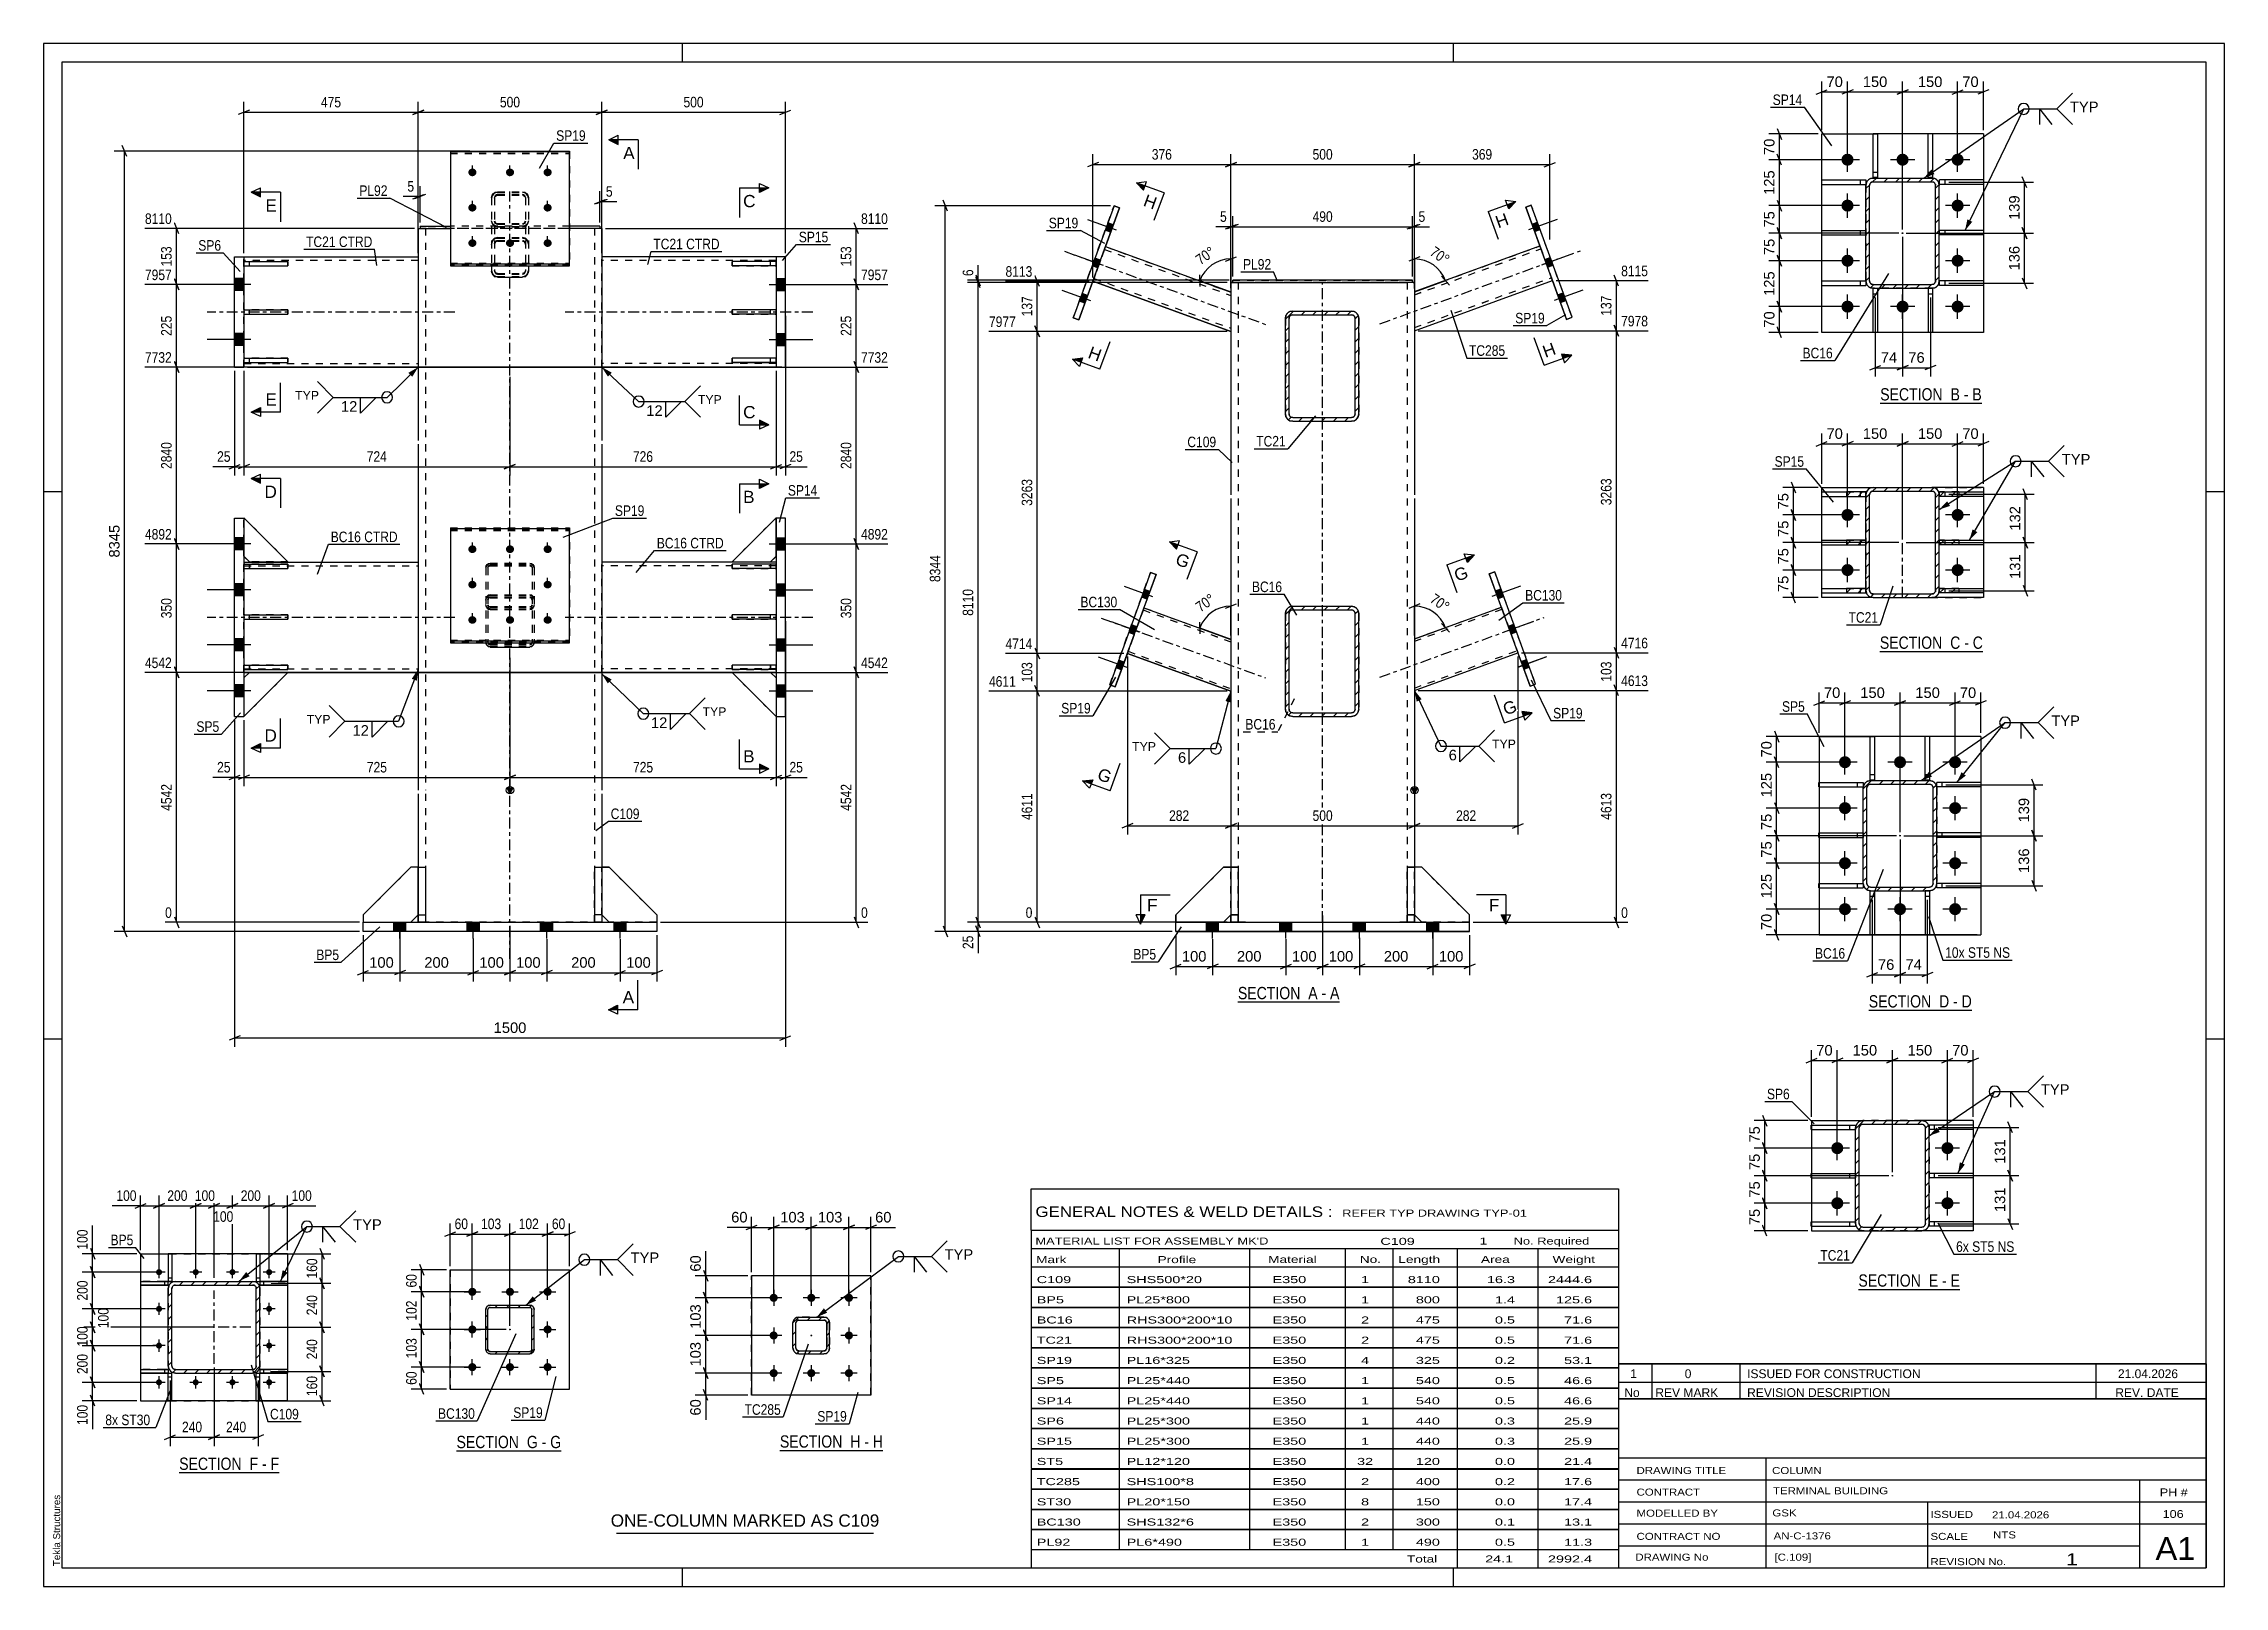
# Model space of a CAD drawing. Header units: millimetres. Extents: x -127 to 467, y -181 to 239.
import ezdxf

# ---------------------------------------------------------------- set-up
doc = ezdxf.new("R2010")
doc.units = ezdxf.units.MM
doc.linetypes.add('DXK_LINE_DOT2', pattern=[3.9198, 1.9599, -1.9599])
doc.linetypes.add('DXK_LINE_DOT3', pattern=[5.9187, 2.979, -0.9799, 0.9799, -0.9799])
doc.styles.add('Arial', font='ARIAL.TTF', dxfattribs={"height": 0.2})
doc.styles.add('Arial Narrow', font='ARIALN.TTF', dxfattribs={"height": 0.2})

# ---------------------------------------------------------------- blocks, each defined once
blk = doc.blocks.new('Unknown-284858765-18 - 3589')
at = {"color": 6, "linetype": 'Continuous'}
blk.add_line((367.28, -99.96), (394.92, -99.96), dxfattribs=at)
at = {"color": 0, "linetype": 'Continuous'}
blk.add_wipeout([(385.39, -99.21), (385.39, -95.71), (367.28, -95.71), (367.28, -99.21)], dxfattribs=at)
blk.add_wipeout([(388.99, -99.21), (388.99, -95.71), (386.44, -95.71), (386.44, -99.21)], dxfattribs=at)
at = {"color": 7, "linetype": 'Continuous', "style": 'Arial Narrow'}
blk.add_text('SECTION ', height=3.34, dxfattribs=at).set_placement((367.28, -99.21))
at = {"color": 0, "linetype": 'Continuous'}
blk.add_wipeout([(391.32, -99.21), (391.32, -95.71), (390.04, -95.71), (390.04, -99.21)], dxfattribs=at)
at = {"color": 7, "linetype": 'Continuous', "style": 'Arial Narrow'}
blk.add_text('E', height=3.34, dxfattribs=at).set_placement((386.44, -99.21))
at = {"color": 0, "linetype": 'Continuous'}
blk.add_wipeout([(394.92, -99.21), (394.92, -95.71), (392.37, -95.71), (392.37, -99.21)], dxfattribs=at)
at = {"color": 7, "linetype": 'Continuous', "style": 'Arial Narrow'}
for s, p in [('-', (390.04, -99.21)), ('E', (392.37, -99.21))]:
    blk.add_text(s, height=3.34, dxfattribs=at).set_placement(p)
blk = doc.blocks.new('Unknown-284858765-1134')
at = {"color": 5, "linetype": 'Continuous'}
for p, q in [((466.97, 239.2), (-127.03, 239.2)), ((-127.03, 239.2), (-127.03, -180.8)), ((46.97, 234.2), (46.97, 239.2)), ((256.97, 234.2), (256.97, 239.2)), ((466.97, -180.8), (466.97, 239.2)), ((461.97, 234.2), (-122.03, 234.2)), ((-122.03, 234.2), (-122.03, -175.8)), ((461.97, -175.8), (461.97, 234.2)), ((-122.03, 117.2), (-127.03, 117.2)), ((466.97, 117.2), (461.97, 117.2)), ((-122.03, -31.8), (-127.03, -31.8)), ((466.97, -31.8), (461.97, -31.8)), ((-122.03, -175.8), (461.97, -175.8)), ((46.97, -180.8), (46.97, -175.8)), ((256.97, -180.8), (256.97, -175.8)), ((-127.03, -180.8), (466.97, -180.8))]:
    blk.add_line(p, q, dxfattribs=at)
at = {"color": 174, "linetype": 'Continuous', "style": 'Arial'}
blk.add_text('Tekla Structures', height=1.9102, rotation=90, dxfattribs=at).set_placement((-122.53, -175.3))
blk = doc.blocks.new('Unknown-284858765-11 - 1476')
at = {"color": 6, "linetype": 'Continuous'}
blk.add_line((-90.11, -149.84), (-62.89, -149.84), dxfattribs=at)
at = {"color": 0, "linetype": 'Continuous'}
blk.add_wipeout([(-72, -149.09), (-72, -145.59), (-90.11, -145.59), (-90.11, -149.09)], dxfattribs=at)
blk.add_wipeout([(-68.61, -149.09), (-68.61, -145.59), (-70.95, -145.59), (-70.95, -149.09)], dxfattribs=at)
at = {"color": 7, "linetype": 'Continuous', "style": 'Arial Narrow'}
blk.add_text('SECTION ', height=3.34, dxfattribs=at).set_placement((-90.11, -149.09))
at = {"color": 0, "linetype": 'Continuous'}
blk.add_wipeout([(-66.28, -149.09), (-66.28, -145.59), (-67.56, -145.59), (-67.56, -149.09)], dxfattribs=at)
at = {"color": 7, "linetype": 'Continuous', "style": 'Arial Narrow'}
blk.add_text('F', height=3.34, dxfattribs=at).set_placement((-70.95, -149.09))
at = {"color": 0, "linetype": 'Continuous'}
blk.add_wipeout([(-62.89, -149.09), (-62.89, -145.59), (-65.23, -145.59), (-65.23, -149.09)], dxfattribs=at)
at = {"color": 7, "linetype": 'Continuous', "style": 'Arial Narrow'}
for s, p in [('-', (-67.56, -149.09)), ('F', (-65.23, -149.09))]:
    blk.add_text(s, height=3.34, dxfattribs=at).set_placement(p)
blk = doc.blocks.new('Unknown-284858765-13 - 1248')
at = {"color": 6, "linetype": 'Continuous'}
blk.add_line((-14.57, -143.92), (13.93, -143.92), dxfattribs=at)
at = {"color": 0, "linetype": 'Continuous'}
blk.add_wipeout([(3.54, -143.17), (3.54, -139.67), (-14.57, -139.67), (-14.57, -143.17)], dxfattribs=at)
blk.add_wipeout([(7.57, -143.17), (7.57, -139.67), (4.59, -139.67), (4.59, -143.17)], dxfattribs=at)
at = {"color": 7, "linetype": 'Continuous', "style": 'Arial Narrow'}
blk.add_text('SECTION ', height=3.34, dxfattribs=at).set_placement((-14.57, -143.17))
at = {"color": 0, "linetype": 'Continuous'}
blk.add_wipeout([(9.9, -143.17), (9.9, -139.67), (8.62, -139.67), (8.62, -143.17)], dxfattribs=at)
at = {"color": 7, "linetype": 'Continuous', "style": 'Arial Narrow'}
blk.add_text('G', height=3.34, dxfattribs=at).set_placement((4.59, -143.17))
at = {"color": 0, "linetype": 'Continuous'}
blk.add_wipeout([(13.93, -143.17), (13.93, -139.67), (10.95, -139.67), (10.95, -143.17)], dxfattribs=at)
at = {"color": 7, "linetype": 'Continuous', "style": 'Arial Narrow'}
for s, p in [('-', (8.62, -143.17)), ('G', (10.95, -143.17))]:
    blk.add_text(s, height=3.34, dxfattribs=at).set_placement(p)
blk = doc.blocks.new('Unknown-284858765-14 - 2866')
at = {"color": 6, "linetype": 'Continuous'}
blk.add_line((373.22, 141.31), (400.87, 141.31), dxfattribs=at)
at = {"color": 0, "linetype": 'Continuous'}
blk.add_wipeout([(391.33, 142.06), (391.33, 145.56), (373.22, 145.56), (373.22, 142.06)], dxfattribs=at)
blk.add_wipeout([(394.94, 142.06), (394.94, 145.56), (392.38, 145.56), (392.38, 142.06)], dxfattribs=at)
at = {"color": 7, "linetype": 'Continuous', "style": 'Arial Narrow'}
blk.add_text('SECTION ', height=3.34, dxfattribs=at).set_placement((373.22, 142.06))
at = {"color": 0, "linetype": 'Continuous'}
blk.add_wipeout([(397.26, 142.06), (397.26, 145.56), (395.99, 145.56), (395.99, 142.06)], dxfattribs=at)
at = {"color": 7, "linetype": 'Continuous', "style": 'Arial Narrow'}
blk.add_text('B', height=3.34, dxfattribs=at).set_placement((392.38, 142.06))
at = {"color": 0, "linetype": 'Continuous'}
blk.add_wipeout([(400.87, 142.06), (400.87, 145.56), (398.31, 145.56), (398.31, 142.06)], dxfattribs=at)
at = {"color": 7, "linetype": 'Continuous', "style": 'Arial Narrow'}
for s, p in [('-', (395.99, 142.06)), ('B', (398.31, 142.06))]:
    blk.add_text(s, height=3.34, dxfattribs=at).set_placement(p)
blk = doc.blocks.new('Unknown-284858765-15 - 3067')
at = {"color": 6, "linetype": 'Continuous'}
blk.add_line((373.12, 73.7), (401.19, 73.7), dxfattribs=at)
at = {"color": 0, "linetype": 'Continuous'}
blk.add_wipeout([(391.23, 74.45), (391.23, 77.95), (373.12, 77.95), (373.12, 74.45)], dxfattribs=at)
blk.add_wipeout([(395.05, 74.45), (395.05, 77.95), (392.28, 77.95), (392.28, 74.45)], dxfattribs=at)
at = {"color": 7, "linetype": 'Continuous', "style": 'Arial Narrow'}
blk.add_text('SECTION ', height=3.34, dxfattribs=at).set_placement((373.12, 74.45))
at = {"color": 0, "linetype": 'Continuous'}
blk.add_wipeout([(397.37, 74.45), (397.37, 77.95), (396.1, 77.95), (396.1, 74.45)], dxfattribs=at)
at = {"color": 7, "linetype": 'Continuous', "style": 'Arial Narrow'}
blk.add_text('C', height=3.34, dxfattribs=at).set_placement((392.28, 74.45))
at = {"color": 0, "linetype": 'Continuous'}
blk.add_wipeout([(401.19, 74.45), (401.19, 77.95), (398.42, 77.95), (398.42, 74.45)], dxfattribs=at)
at = {"color": 7, "linetype": 'Continuous', "style": 'Arial Narrow'}
for s, p in [('C', (398.42, 74.45)), ('-', (396.1, 74.45))]:
    blk.add_text(s, height=3.34, dxfattribs=at).set_placement(p)
blk = doc.blocks.new('Unknown-284858765-16 - 3257')
at = {"color": 6, "linetype": 'Continuous'}
blk.add_line((370.1, -23.95), (398.17, -23.95), dxfattribs=at)
at = {"color": 0, "linetype": 'Continuous'}
blk.add_wipeout([(388.2, -23.2), (388.2, -19.7), (370.1, -19.7), (370.1, -23.2)], dxfattribs=at)
blk.add_wipeout([(392.02, -23.2), (392.02, -19.7), (389.25, -19.7), (389.25, -23.2)], dxfattribs=at)
at = {"color": 7, "linetype": 'Continuous', "style": 'Arial Narrow'}
blk.add_text('SECTION ', height=3.34, dxfattribs=at).set_placement((370.1, -23.2))
at = {"color": 0, "linetype": 'Continuous'}
blk.add_wipeout([(394.35, -23.2), (394.35, -19.7), (393.07, -19.7), (393.07, -23.2)], dxfattribs=at)
at = {"color": 7, "linetype": 'Continuous', "style": 'Arial Narrow'}
blk.add_text('D', height=3.34, dxfattribs=at).set_placement((389.25, -23.2))
at = {"color": 0, "linetype": 'Continuous'}
blk.add_wipeout([(398.17, -23.2), (398.17, -19.7), (395.4, -19.7), (395.4, -23.2)], dxfattribs=at)
at = {"color": 7, "linetype": 'Continuous', "style": 'Arial Narrow'}
for s, p in [('-', (393.07, -23.2)), ('D', (395.4, -23.2))]:
    blk.add_text(s, height=3.34, dxfattribs=at).set_placement(p)
blk = doc.blocks.new('Unknown-284858765-17 - 2487')
at = {"color": 6, "linetype": 'Continuous'}
blk.add_line((198.27, -21.7), (225.92, -21.7), dxfattribs=at)
at = {"color": 0, "linetype": 'Continuous'}
blk.add_wipeout([(216.38, -20.95), (216.38, -17.45), (198.27, -17.45), (198.27, -20.95)], dxfattribs=at)
blk.add_wipeout([(219.99, -20.95), (219.99, -17.45), (217.43, -17.45), (217.43, -20.95)], dxfattribs=at)
at = {"color": 7, "linetype": 'Continuous', "style": 'Arial Narrow'}
blk.add_text('SECTION ', height=3.34, dxfattribs=at).set_placement((198.27, -20.95))
at = {"color": 0, "linetype": 'Continuous'}
blk.add_wipeout([(222.31, -20.95), (222.31, -17.45), (221.04, -17.45), (221.04, -20.95)], dxfattribs=at)
at = {"color": 7, "linetype": 'Continuous', "style": 'Arial Narrow'}
blk.add_text('A', height=3.34, dxfattribs=at).set_placement((217.43, -20.95))
at = {"color": 0, "linetype": 'Continuous'}
blk.add_wipeout([(225.92, -20.95), (225.92, -17.45), (223.36, -17.45), (223.36, -20.95)], dxfattribs=at)
at = {"color": 7, "linetype": 'Continuous', "style": 'Arial Narrow'}
for s, p in [('A', (223.36, -20.95)), ('-', (221.04, -20.95))]:
    blk.add_text(s, height=3.34, dxfattribs=at).set_placement(p)
blk = doc.blocks.new('Unknown-284858765-19 - 3767')
at = {"color": 6, "linetype": 'Continuous'}
blk.add_line((73.52, -143.78), (101.59, -143.78), dxfattribs=at)
at = {"color": 0, "linetype": 'Continuous'}
blk.add_wipeout([(91.63, -143.03), (91.63, -139.53), (73.52, -139.53), (73.52, -143.03)], dxfattribs=at)
blk.add_wipeout([(95.44, -143.03), (95.44, -139.53), (92.68, -139.53), (92.68, -143.03)], dxfattribs=at)
at = {"color": 7, "linetype": 'Continuous', "style": 'Arial Narrow'}
blk.add_text('SECTION ', height=3.34, dxfattribs=at).set_placement((73.52, -143.03))
at = {"color": 0, "linetype": 'Continuous'}
blk.add_wipeout([(97.77, -143.03), (97.77, -139.53), (96.49, -139.53), (96.49, -143.03)], dxfattribs=at)
at = {"color": 7, "linetype": 'Continuous', "style": 'Arial Narrow'}
blk.add_text('H', height=3.34, dxfattribs=at).set_placement((92.68, -143.03))
at = {"color": 0, "linetype": 'Continuous'}
blk.add_wipeout([(101.59, -143.03), (101.59, -139.53), (98.82, -139.53), (98.82, -143.03)], dxfattribs=at)
at = {"color": 7, "linetype": 'Continuous', "style": 'Arial Narrow'}
for s, p in [('-', (96.49, -143.03)), ('H', (98.82, -143.03))]:
    blk.add_text(s, height=3.34, dxfattribs=at).set_placement(p)
blk = doc.blocks.new('Part-284858765-3665 - 3589')
at = {"color": 2, "linetype": 'Continuous'}
for p, q in [((354.45, -82.74), (354.45, -81.54)), ((354.45, -81.54), (366.45, -81.54)), ((354.45, -82.74), (366.45, -82.74)), ((366.45, -81.54), (366.45, -82.74))]:
    blk.add_line(p, q, dxfattribs=at)
at = {"color": 7, "linetype": 'DXK_LINE_DOT2'}
blk.add_line((364.95, -82.74), (364.95, -81.54), dxfattribs=at)
blk = doc.blocks.new('Bolt-284858765-3601 - 3589')
at = {"linetype": 'Continuous'}
for points in [[(359.88, -61.5, -1), (363.18, -61.5, -1)], [(389.88, -61.5, -1), (393.18, -61.5, -1)], [(359.88, -76.5, -1), (363.18, -76.5, -1)], [(389.88, -76.5, -1), (393.18, -76.5, -1)]]:
    blk.add_hatch(color=1, dxfattribs=at).paths.add_polyline_path(points)
at = {"color": 1, "linetype": 'Continuous'}
for p, q in [((361.53, -64.8), (361.53, -58.2)), ((391.53, -64.8), (391.53, -58.2)), ((364.83, -61.5), (358.23, -61.5)), ((394.83, -61.5), (388.23, -61.5)), ((364.83, -76.5), (358.23, -76.5)), ((361.53, -79.8), (361.53, -73.2)), ((394.83, -76.5), (388.23, -76.5)), ((391.53, -79.8), (391.53, -73.2))]:
    blk.add_line(p, q, dxfattribs=at)
blk = doc.blocks.new('Part-284858765-3635 - 3589')
at = {"color": 2, "linetype": 'Continuous'}
for p, q in [((354.53, -54), (354.53, -55.24)), ((354.53, -54), (368.53, -54)), ((354.53, -56.44), (354.53, -68.39)), ((398.53, -54), (384.53, -54)), ((398.53, -54), (398.53, -84)), ((354.53, -69.59), (354.53, -81.54)), ((354.53, -82.74), (354.53, -84)), ((354.53, -84), (368.53, -84)), ((398.53, -84), (384.53, -84))]:
    blk.add_line(p, q, dxfattribs=at)
at = {"color": 7, "linetype": 'DXK_LINE_DOT2'}
for p, q in [((354.53, -55.24), (354.53, -56.44)), ((384.53, -54), (368.53, -54)), ((354.53, -68.39), (354.53, -69.59)), ((354.53, -81.54), (354.53, -82.74)), ((384.53, -84), (368.53, -84))]:
    blk.add_line(p, q, dxfattribs=at)
blk = doc.blocks.new('Part-284858765-3623 - 3589')
at = {"linetype": 'Continuous'}
h = blk.add_hatch(dxfattribs=at)
h.set_pattern_fill('', scale=0.7, style=0, pattern_type=0)
h.set_pattern_definition([(45, (386.381, -55.2355), (-1.57154, 1.57154), [])])
h.paths.add_polyline_path([(386.53, -56), (386.38, -55.24), (385.95, -54.59), (385.3, -54.15), (384.53, -54), (368.53, -54), (367.77, -54.15), (367.12, -54.59), (366.69, -55.24), (366.53, -56), (366.53, -82), (366.69, -82.77), (367.12, -83.42), (367.77, -83.85), (368.53, -84), (384.53, -84), (385.3, -83.85), (385.95, -83.42), (386.38, -82.77), (386.53, -82)])
h.paths.add_polyline_path([(385.46, -82.38), (385.24, -82.71), (384.92, -82.92), (384.53, -83), (368.53, -83), (368.15, -82.92), (367.83, -82.71), (367.61, -82.38), (367.53, -82), (367.53, -56), (367.61, -55.62), (367.83, -55.29), (368.15, -55.08), (368.53, -55), (384.53, -55), (384.92, -55.08), (385.24, -55.29), (385.46, -55.62), (385.53, -56), (385.53, -82)])
blk.add_hatch(color=246, dxfattribs=at).paths.add_polyline_path([(376.53, -69.1, -1), (376.53, -68.9, -1)])
at = {"color": 7, "linetype": 'DXK_LINE_DOT2'}
for p, q in [((366.53, -56), (366.69, -55.24)), ((366.53, -82), (366.53, -56)), ((367.61, -55.62), (367.53, -56)), ((367.53, -82), (367.53, -56)), ((367.77, -54.15), (368.53, -54)), ((368.53, -55), (368.15, -55.08)), ((368.53, -54), (384.53, -54)), ((368.53, -55), (384.53, -55)), ((384.53, -54), (385.3, -54.15)), ((384.92, -55.08), (384.53, -55)), ((385.53, -56), (385.46, -55.62)), ((385.53, -82), (385.53, -56)), ((386.38, -55.24), (386.53, -56)), ((386.53, -56), (386.53, -82)), ((366.69, -82.77), (366.53, -82)), ((367.53, -82), (367.61, -82.38)), ((368.15, -82.92), (368.53, -83)), ((368.53, -83), (384.53, -83)), ((384.53, -83), (384.92, -82.92)), ((385.46, -82.38), (385.53, -82)), ((386.53, -82), (386.38, -82.77)), ((368.53, -84), (367.77, -83.85)), ((368.53, -84), (384.53, -84)), ((385.3, -83.85), (384.53, -84))]:
    blk.add_line(p, q, dxfattribs=at)
at = {"color": 2, "linetype": 'Continuous'}
for p, q in [((366.69, -55.24), (366.53, -56)), ((366.53, -82), (366.53, -56)), ((367.53, -56), (367.61, -55.62)), ((367.53, -82), (367.53, -56)), ((368.53, -54), (367.77, -54.15)), ((368.15, -55.08), (368.53, -55)), ((368.53, -54), (384.53, -54)), ((368.53, -55), (384.53, -55)), ((385.3, -54.15), (384.53, -54)), ((384.53, -55), (384.92, -55.08)), ((385.46, -55.62), (385.53, -56)), ((385.53, -82), (385.53, -56)), ((386.53, -56), (386.38, -55.24)), ((386.53, -82), (386.53, -56)), ((366.53, -82), (366.69, -82.77)), ((367.61, -82.38), (367.53, -82)), ((368.53, -83), (368.15, -82.92)), ((368.53, -83), (384.53, -83)), ((384.92, -82.92), (384.53, -83)), ((385.53, -82), (385.46, -82.38)), ((386.38, -82.77), (386.53, -82)), ((367.77, -83.85), (368.53, -84)), ((368.53, -84), (384.53, -84)), ((384.53, -84), (385.3, -83.85))]:
    blk.add_line(p, q, dxfattribs=at)
at = {"color": 7, "linetype": 'DXK_LINE_DOT3'}
blk.add_line((376.53, -69), (376.53, -69), dxfattribs=at)
at = {"color": 246, "linetype": 'DXK_LINE_DOT2'}
blk.add_line((376.53, -69), (376.53, -69), dxfattribs=at)
at = {"color": 246, "linetype": 'Continuous'}
blk.add_circle((376.53, -69), 0.1, dxfattribs=at)
at = {"color": 7, "linetype": 'DXK_LINE_DOT2'}
for centre, radius, start, end in [((368.53, -56), 2, 112.5, 157.5), ((368.53, -56), 1, 112.5, 157.5), ((384.53, -56), 1, 22.5, 67.5), ((384.53, -56), 2, 22.5, 67.5), ((368.53, -82), 2, 202.5, 247.5), ((368.53, -82), 1, 202.5, 247.5), ((384.53, -82), 1, 292.5, 337.5), ((384.53, -82), 2, 292.5, 337.5)]:
    blk.add_arc(centre, radius, start, end, dxfattribs=at)
at = {"color": 2, "linetype": 'Continuous'}
for centre, radius, start, end in [((368.53, -56), 2, 112.5, 157.5), ((368.53, -56), 1, 112.5, 157.5), ((384.53, -56), 1, 22.5, 67.5), ((384.53, -56), 2, 22.5, 67.5), ((368.53, -82), 2, 202.5, 247.5), ((368.53, -82), 1, 202.5, 247.5), ((384.53, -82), 1, 292.5, 337.5), ((384.53, -82), 2, 292.5, 337.5)]:
    blk.add_arc(centre, radius, start, end, dxfattribs=at)
blk = doc.blocks.new('Part-284858765-3640 - 3589')
at = {"color": 2, "linetype": 'Continuous'}
for p, q in [((398.53, -68.39), (386.53, -68.39)), ((398.53, -69.59), (386.53, -69.59)), ((398.53, -68.39), (398.53, -69.59))]:
    blk.add_line(p, q, dxfattribs=at)
at = {"color": 7, "linetype": 'DXK_LINE_DOT2'}
for p, q in [((386.53, -68.39), (386.53, -69.59)), ((388.03, -69.59), (388.03, -68.39))]:
    blk.add_line(p, q, dxfattribs=at)
blk = doc.blocks.new('Part-284858765-3645 - 3589')
at = {"color": 2, "linetype": 'Continuous'}
for p, q in [((398.53, -55.24), (386.53, -55.24)), ((386.53, -55.24), (386.53, -56)), ((398.53, -56.44), (386.53, -56.44)), ((398.53, -55.24), (398.53, -56.44))]:
    blk.add_line(p, q, dxfattribs=at)
at = {"color": 7, "linetype": 'DXK_LINE_DOT2'}
for p, q in [((386.53, -56), (386.53, -56.44)), ((388.03, -56.44), (388.03, -55.24))]:
    blk.add_line(p, q, dxfattribs=at)
blk = doc.blocks.new('Part-284858765-3650 - 3589')
at = {"color": 2, "linetype": 'Continuous'}
for p, q in [((398.53, -81.54), (386.53, -81.54)), ((386.53, -82), (386.53, -82.74)), ((398.53, -82.74), (386.53, -82.74)), ((398.53, -81.54), (398.53, -82.74))]:
    blk.add_line(p, q, dxfattribs=at)
at = {"color": 7, "linetype": 'DXK_LINE_DOT2'}
for p, q in [((386.53, -81.54), (386.53, -82)), ((388.03, -82.74), (388.03, -81.54))]:
    blk.add_line(p, q, dxfattribs=at)
blk = doc.blocks.new('Part-284858765-3655 - 3589')
at = {"color": 2, "linetype": 'Continuous'}
for p, q in [((354.45, -69.59), (354.45, -68.39)), ((354.45, -68.39), (366.45, -68.39)), ((354.45, -69.59), (366.45, -69.59)), ((366.45, -68.39), (366.45, -69.59))]:
    blk.add_line(p, q, dxfattribs=at)
at = {"color": 7, "linetype": 'DXK_LINE_DOT2'}
blk.add_line((364.95, -69.59), (364.95, -68.39), dxfattribs=at)
blk = doc.blocks.new('Part-284858765-3660 - 3589')
at = {"color": 2, "linetype": 'Continuous'}
for p, q in [((354.45, -56.44), (354.45, -55.24)), ((354.45, -55.24), (366.45, -55.24)), ((354.45, -56.44), (366.45, -56.44)), ((366.45, -55.24), (366.45, -56.44))]:
    blk.add_line(p, q, dxfattribs=at)
at = {"color": 7, "linetype": 'DXK_LINE_DOT2'}
blk.add_line((364.95, -56.44), (364.95, -55.24), dxfattribs=at)
blk = doc.blocks.new('Part-284858765-1545 - 1476')
at = {"color": 2, "linetype": 'Continuous'}
for p, q in [((-100.6, -121.76), (-100.6, -121.76)), ((-100.6, -121.76), (-94.1, -121.76)), ((-100.6, -121.76), (-100.6, -122.76)), ((-100.6, -122.76), (-94.1, -122.76)), ((-94.1, -122.76), (-100.6, -122.76)), ((-94.1, -121.76), (-93.1, -121.76)), ((-94.1, -121.76), (-94.1, -122.76)), ((-94.1, -122.76), (-93.1, -122.76)), ((-93.1, -122.76), (-94.1, -122.76)), ((-93.1, -121.76), (-93.1, -122.76))]:
    blk.add_line(p, q, dxfattribs=at)
at = {"color": 7, "linetype": 'DXK_LINE_DOT2'}
for p, q in [((-94.1, -121.76), (-100.6, -121.76)), ((-93.1, -121.76), (-94.1, -121.76)), ((-94.1, -122.76), (-94.1, -122.76)), ((-93.1, -121.76), (-93.1, -121.76)), ((-93.1, -122.76), (-93.1, -122.76)), ((-93.1, -122.76), (-93.1, -122.76))]:
    blk.add_line(p, q, dxfattribs=at)
blk = doc.blocks.new('Part-284858765-1520 - 1476')
at = {"color": 2, "linetype": 'Continuous'}
for p, q in [((-100.6, -90.26), (-93.1, -90.26)), ((-100.6, -90.26), (-100.6, -90.26)), ((-100.6, -90.26), (-100.6, -97.76)), ((-69.1, -90.26), (-92.1, -90.26)), ((-60.6, -90.26), (-68.1, -90.26)), ((-60.6, -90.26), (-60.6, -90.26)), ((-60.6, -90.26), (-60.6, -97.76)), ((-100.6, -98.76), (-100.6, -121.76)), ((-60.6, -98.76), (-60.6, -121.76)), ((-100.6, -122.76), (-100.6, -130.26)), ((-60.6, -130.26), (-60.6, -122.76)), ((-100.6, -130.26), (-93.1, -130.26)), ((-69.1, -130.26), (-92.1, -130.26)), ((-60.6, -130.26), (-68.1, -130.26))]:
    blk.add_line(p, q, dxfattribs=at)
at = {"color": 7, "linetype": 'DXK_LINE_DOT2'}
for p, q in [((-100.6, -90.26), (-60.6, -90.26)), ((-93.1, -90.26), (-92.1, -90.26)), ((-68.1, -90.26), (-69.1, -90.26)), ((-100.6, -97.76), (-100.6, -98.76)), ((-60.6, -97.76), (-60.6, -98.76)), ((-100.6, -121.76), (-100.6, -122.76)), ((-60.6, -121.76), (-60.6, -122.76)), ((-100.6, -130.26), (-60.6, -130.26)), ((-93.1, -130.26), (-92.1, -130.26)), ((-68.1, -130.26), (-69.1, -130.26))]:
    blk.add_line(p, q, dxfattribs=at)
blk = doc.blocks.new('Part-284858765-1565 - 1476')
at = {"color": 2, "linetype": 'Continuous'}
for p, q in [((-93.1, -90.26), (-93.1, -97.76)), ((-92.1, -90.26), (-93.1, -90.26)), ((-92.1, -90.26), (-92.1, -97.76)), ((-93.1, -96.76), (-92.1, -96.76)), ((-92.1, -97.76), (-93.1, -97.76)), ((-93.1, -97.76), (-92.1, -97.76))]:
    blk.add_line(p, q, dxfattribs=at)
at = {"color": 7, "linetype": 'DXK_LINE_DOT2'}
for p, q in [((-93.1, -90.26), (-92.1, -90.26)), ((-93.1, -96.76), (-92.1, -96.76)), ((-93.1, -97.76), (-93.1, -97.76))]:
    blk.add_line(p, q, dxfattribs=at)
blk = doc.blocks.new('Part-284858765-1540 - 1476')
at = {"color": 2, "linetype": 'Continuous'}
for p, q in [((-100.6, -97.76), (-100.6, -97.76)), ((-100.6, -97.76), (-94.1, -97.76)), ((-100.6, -97.76), (-100.6, -98.76)), ((-100.6, -98.76), (-94.1, -98.76)), ((-94.1, -98.76), (-100.6, -98.76)), ((-94.1, -97.76), (-93.1, -97.76)), ((-94.1, -97.76), (-94.1, -98.76)), ((-94.1, -98.76), (-93.1, -98.76)), ((-93.1, -98.76), (-94.1, -98.76)), ((-93.1, -98.76), (-93.1, -97.76)), ((-93.1, -98.76), (-93.1, -98.76))]:
    blk.add_line(p, q, dxfattribs=at)
at = {"color": 7, "linetype": 'DXK_LINE_DOT2'}
for p, q in [((-94.1, -97.76), (-100.6, -97.76)), ((-93.1, -97.76), (-94.1, -97.76)), ((-94.1, -98.76), (-94.1, -98.76)), ((-93.1, -97.76), (-93.1, -97.76))]:
    blk.add_line(p, q, dxfattribs=at)
blk = doc.blocks.new('Part-284858765-1550 - 1476')
at = {"color": 2, "linetype": 'Continuous'}
for p, q in [((-67.1, -97.76), (-68.1, -97.76)), ((-68.1, -97.76), (-68.1, -98.76)), ((-68.1, -98.76), (-67.1, -98.76)), ((-67.1, -98.76), (-68.1, -98.76)), ((-68.1, -98.76), (-68.1, -98.76)), ((-68.1, -98.76), (-68.1, -98.76)), ((-67.1, -97.76), (-67.1, -98.76)), ((-60.6, -97.76), (-67.1, -97.76)), ((-67.1, -98.76), (-60.6, -98.76)), ((-60.6, -98.76), (-67.1, -98.76)), ((-60.6, -97.76), (-60.6, -98.76)), ((-60.6, -98.76), (-60.6, -98.76))]:
    blk.add_line(p, q, dxfattribs=at)
at = {"color": 7, "linetype": 'DXK_LINE_DOT2'}
for p, q in [((-68.1, -97.76), (-67.1, -97.76)), ((-67.1, -97.76), (-60.6, -97.76)), ((-67.1, -98.76), (-67.1, -98.76)), ((-60.6, -98.76), (-60.6, -98.76))]:
    blk.add_line(p, q, dxfattribs=at)
blk = doc.blocks.new('Part-284858765-1555 - 1476')
at = {"color": 2, "linetype": 'Continuous'}
for p, q in [((-67.1, -121.76), (-68.1, -121.76)), ((-68.1, -121.76), (-68.1, -122.76)), ((-68.1, -122.76), (-67.1, -122.76)), ((-67.1, -122.76), (-68.1, -122.76)), ((-67.1, -121.76), (-67.1, -122.76)), ((-60.6, -121.76), (-67.1, -121.76)), ((-67.1, -122.76), (-60.6, -122.76)), ((-60.6, -122.76), (-67.1, -122.76)), ((-60.6, -121.76), (-60.6, -122.76)), ((-60.6, -122.76), (-60.6, -122.76))]:
    blk.add_line(p, q, dxfattribs=at)
at = {"color": 7, "linetype": 'DXK_LINE_DOT2'}
for p, q in [((-68.1, -121.76), (-67.1, -121.76)), ((-68.1, -122.76), (-68.1, -122.76)), ((-68.1, -122.76), (-68.1, -122.76)), ((-67.1, -121.76), (-60.6, -121.76)), ((-67.1, -122.76), (-67.1, -122.76)), ((-60.6, -122.76), (-60.6, -122.76))]:
    blk.add_line(p, q, dxfattribs=at)
blk = doc.blocks.new('Part-284858765-1560 - 1476')
at = {"color": 2, "linetype": 'Continuous'}
for p, q in [((-69.1, -90.26), (-69.1, -97.76)), ((-68.1, -90.26), (-69.1, -90.26)), ((-68.1, -90.26), (-68.1, -97.76)), ((-69.1, -96.76), (-68.1, -96.76)), ((-69.1, -97.76), (-68.1, -97.76)), ((-69.1, -97.76), (-68.1, -97.76))]:
    blk.add_line(p, q, dxfattribs=at)
at = {"color": 7, "linetype": 'DXK_LINE_DOT2'}
for p, q in [((-69.1, -90.26), (-68.1, -90.26)), ((-69.1, -96.76), (-68.1, -96.76)), ((-68.1, -97.76), (-68.1, -97.76))]:
    blk.add_line(p, q, dxfattribs=at)
blk = doc.blocks.new('Part-284858765-1570 - 1476')
at = {"color": 2, "linetype": 'Continuous'}
for p, q in [((-69.1, -122.76), (-68.1, -122.76)), ((-69.1, -130.26), (-69.1, -122.76)), ((-69.1, -123.76), (-68.1, -123.76)), ((-68.1, -130.26), (-68.1, -122.76)), ((-69.1, -130.26), (-68.1, -130.26))]:
    blk.add_line(p, q, dxfattribs=at)
at = {"color": 7, "linetype": 'DXK_LINE_DOT2'}
for p, q in [((-69.1, -122.76), (-68.1, -122.76)), ((-69.1, -123.76), (-68.1, -123.76)), ((-68.1, -130.26), (-69.1, -130.26))]:
    blk.add_line(p, q, dxfattribs=at)
blk = doc.blocks.new('Part-284858765-1575 - 1476')
at = {"color": 2, "linetype": 'Continuous'}
for p, q in [((-93.1, -122.76), (-92.1, -122.76)), ((-93.1, -130.26), (-93.1, -122.76)), ((-93.1, -123.76), (-92.1, -123.76)), ((-92.1, -130.26), (-92.1, -122.76)), ((-93.1, -130.26), (-92.1, -130.26))]:
    blk.add_line(p, q, dxfattribs=at)
at = {"color": 7, "linetype": 'DXK_LINE_DOT2'}
for p, q in [((-93.1, -122.76), (-92.1, -122.76)), ((-93.1, -123.76), (-92.1, -123.76)), ((-92.1, -130.26), (-93.1, -130.26))]:
    blk.add_line(p, q, dxfattribs=at)
blk = doc.blocks.new('Part-284858765-1590 - 1476')
at = {"linetype": 'Continuous'}
h = blk.add_hatch(dxfattribs=at)
h.set_pattern_fill('', scale=0.7, style=0, pattern_type=0)
h.set_pattern_definition([(45, (-68.252, -98.99), (-1.57154, 1.57154), [])])
h.paths.add_polyline_path([(-68.1, -99.76), (-68.25, -98.99), (-68.69, -98.34), (-69.33, -97.91), (-70.1, -97.76), (-91.1, -97.76), (-91.87, -97.91), (-92.51, -98.34), (-92.95, -98.99), (-93.1, -99.76), (-93.1, -120.76), (-92.95, -121.52), (-92.51, -122.17), (-91.87, -122.6), (-91.1, -122.76), (-70.1, -122.76), (-69.33, -122.6), (-68.69, -122.17), (-68.25, -121.52), (-68.1, -120.76)])
h.paths.add_polyline_path([(-69.18, -121.14), (-69.39, -121.46), (-69.72, -121.68), (-70.1, -121.76), (-91.1, -121.76), (-91.48, -121.68), (-91.81, -121.46), (-92.02, -121.14), (-92.1, -120.76), (-92.1, -99.76), (-92.02, -99.37), (-91.81, -99.05), (-91.48, -98.83), (-91.1, -98.76), (-70.1, -98.76), (-69.72, -98.83), (-69.39, -99.05), (-69.18, -99.37), (-69.1, -99.76), (-69.1, -120.76)])
at = {"color": 7, "linetype": 'DXK_LINE_DOT2'}
for p, q in [((-93.1, -99.76), (-92.95, -98.99)), ((-93.1, -99.76), (-93.1, -120.76)), ((-92.02, -99.37), (-92.1, -99.76)), ((-92.1, -99.76), (-92.1, -99.76)), ((-92.1, -120.76), (-92.1, -99.76)), ((-92.02, -99.37), (-92.02, -99.37)), ((-91.87, -97.91), (-91.1, -97.76)), ((-91.1, -97.76), (-70.1, -97.76)), ((-91.1, -97.76), (-91.1, -97.76)), ((-70.1, -97.76), (-70.1, -97.76)), ((-70.1, -97.76), (-69.33, -97.91)), ((-69.18, -99.37), (-69.18, -99.37)), ((-69.1, -99.76), (-69.18, -99.37)), ((-69.1, -99.76), (-69.1, -99.76)), ((-69.1, -120.76), (-69.1, -99.76)), ((-68.25, -98.99), (-68.1, -99.76)), ((-68.1, -99.76), (-68.1, -120.76)), ((-92.95, -121.52), (-93.1, -120.76)), ((-92.1, -120.76), (-92.1, -120.76)), ((-92.1, -120.76), (-92.02, -121.14)), ((-91.48, -121.68), (-91.1, -121.76)), ((-91.1, -121.76), (-91.1, -121.76)), ((-91.1, -121.76), (-70.1, -121.76)), ((-70.1, -121.76), (-69.72, -121.68)), ((-70.1, -121.76), (-70.1, -121.76)), ((-69.18, -121.14), (-69.1, -120.76)), ((-69.1, -120.76), (-69.1, -120.76)), ((-68.1, -120.76), (-68.25, -121.52))]:
    blk.add_line(p, q, dxfattribs=at)
at = {"color": 2, "linetype": 'Continuous'}
for p, q in [((-92.95, -98.99), (-93.1, -99.76)), ((-93.1, -120.76), (-93.1, -99.76)), ((-92.1, -99.76), (-92.02, -99.37)), ((-92.1, -120.76), (-92.1, -99.76)), ((-91.1, -97.76), (-91.87, -97.91)), ((-91.1, -98.76), (-91.48, -98.83)), ((-91.48, -98.83), (-91.1, -98.76)), ((-91.1, -97.76), (-70.1, -97.76)), ((-91.1, -98.76), (-91.1, -98.76)), ((-91.1, -98.76), (-70.1, -98.76)), ((-91.1, -98.76), (-70.1, -98.76)), ((-69.33, -97.91), (-70.1, -97.76)), ((-70.1, -98.76), (-70.1, -98.76)), ((-69.72, -98.83), (-70.1, -98.76)), ((-70.1, -98.76), (-69.72, -98.83)), ((-69.18, -99.37), (-69.1, -99.76)), ((-69.1, -120.76), (-69.1, -99.76)), ((-68.1, -99.76), (-68.25, -98.99)), ((-68.1, -120.76), (-68.1, -99.76)), ((-93.1, -120.76), (-92.95, -121.52)), ((-92.95, -121.52), (-92.95, -121.52)), ((-92.95, -121.52), (-92.95, -121.52)), ((-92.02, -121.14), (-92.1, -120.76)), ((-91.87, -122.6), (-91.1, -122.76)), ((-91.1, -122.76), (-91.87, -122.61)), ((-91.1, -121.76), (-91.48, -121.68)), ((-91.1, -121.76), (-70.1, -121.76)), ((-91.1, -122.76), (-70.1, -122.76)), ((-91.1, -122.76), (-91.1, -122.76)), ((-91.1, -122.76), (-70.1, -122.76)), ((-69.72, -121.68), (-70.1, -121.76)), ((-70.1, -122.76), (-69.33, -122.6)), ((-69.33, -122.61), (-70.1, -122.76)), ((-70.1, -122.76), (-70.1, -122.76)), ((-69.1, -120.76), (-69.18, -121.14)), ((-68.25, -121.52), (-68.1, -120.76)), ((-68.25, -121.52), (-68.25, -121.52)), ((-68.25, -121.52), (-68.25, -121.52))]:
    blk.add_line(p, q, dxfattribs=at)
at = {"color": 7, "linetype": 'DXK_LINE_DOT3'}
for p, q in [((-80.6, -120.26), (-80.6, -100.26)), ((-70.6, -110.26), (-90.6, -110.26))]:
    blk.add_line(p, q, dxfattribs=at)
at = {"color": 7, "linetype": 'DXK_LINE_DOT2'}
for centre, radius, start, end in [((-91.1, -99.76), 2, 112.5, 157.5), ((-70.1, -99.76), 2, 22.5, 67.5), ((-91.1, -120.76), 1, 202.5, 247.5), ((-70.1, -120.76), 1, 292.5, 337.5)]:
    blk.add_arc(centre, radius, start, end, dxfattribs=at)
at = {"color": 2, "linetype": 'Continuous'}
for centre, radius, start, end in [((-91.1, -99.76), 2, 112.5, 157.5), ((-91.1, -99.76), 1, 112.5, 157.5), ((-91.1, -99.76), 1, 112.5, 157.5), ((-70.1, -99.76), 1, 22.5, 67.5), ((-70.1, -99.76), 1, 22.5, 67.5), ((-70.1, -99.76), 2, 22.5, 67.5), ((-91.1, -120.76), 2, 202.5, 247.5), ((-91.1, -120.76), 2, 202.5, 247.5), ((-91.1, -120.76), 1, 202.5, 247.5), ((-70.1, -120.76), 1, 292.5, 337.5), ((-70.1, -120.76), 2, 292.5, 337.5), ((-70.1, -120.76), 2, 292.5, 337.5)]:
    blk.add_arc(centre, radius, start, end, dxfattribs=at)
blk = doc.blocks.new('Bolt-284858765-1591 - 1476')
at = {"linetype": 'Continuous'}
for points in [[(-95.6, -96.08), (-95.77, -96.06), (-95.94, -96.01), (-96.08, -95.92), (-96.21, -95.81), (-96.31, -95.67), (-96.38, -95.51), (-96.42, -95.34), (-96.42, -95.17), (-96.38, -95), (-96.31, -94.84), (-96.21, -94.71), (-96.08, -94.59), (-95.94, -94.5), (-95.77, -94.45), (-95.6, -94.43), (-95.43, -94.45), (-95.26, -94.5), (-95.11, -94.59), (-94.99, -94.71), (-94.89, -94.84), (-94.82, -95), (-94.78, -95.17), (-94.78, -95.34), (-94.82, -95.51), (-94.89, -95.67), (-94.99, -95.81), (-95.11, -95.92), (-95.26, -96.01), (-95.43, -96.06)], [(-85.6, -96.08), (-85.77, -96.06), (-85.94, -96.01), (-86.08, -95.92), (-86.21, -95.81), (-86.31, -95.67), (-86.38, -95.51), (-86.42, -95.34), (-86.42, -95.17), (-86.38, -95), (-86.31, -94.84), (-86.21, -94.71), (-86.08, -94.59), (-85.94, -94.5), (-85.77, -94.45), (-85.6, -94.43), (-85.43, -94.45), (-85.26, -94.5), (-85.11, -94.59), (-84.99, -94.71), (-84.89, -94.84), (-84.82, -95), (-84.78, -95.17), (-84.78, -95.34), (-84.82, -95.51), (-84.89, -95.67), (-84.99, -95.81), (-85.11, -95.92), (-85.26, -96.01), (-85.43, -96.06)], [(-75.6, -96.08), (-75.77, -96.06), (-75.94, -96.01), (-76.08, -95.92), (-76.21, -95.81), (-76.31, -95.67), (-76.38, -95.51), (-76.42, -95.34), (-76.42, -95.17), (-76.38, -95), (-76.31, -94.84), (-76.21, -94.71), (-76.08, -94.59), (-75.94, -94.5), (-75.77, -94.45), (-75.6, -94.43), (-75.43, -94.45), (-75.26, -94.5), (-75.11, -94.59), (-74.99, -94.71), (-74.89, -94.84), (-74.82, -95), (-74.78, -95.17), (-74.78, -95.34), (-74.82, -95.51), (-74.89, -95.67), (-74.99, -95.81), (-75.11, -95.92), (-75.26, -96.01), (-75.43, -96.06)], [(-65.6, -96.08), (-65.77, -96.06), (-65.94, -96.01), (-66.08, -95.92), (-66.21, -95.81), (-66.31, -95.67), (-66.38, -95.51), (-66.42, -95.34), (-66.42, -95.17), (-66.38, -95), (-66.31, -94.84), (-66.21, -94.71), (-66.08, -94.59), (-65.94, -94.5), (-65.77, -94.45), (-65.6, -94.43), (-65.43, -94.45), (-65.26, -94.5), (-65.11, -94.59), (-64.99, -94.71), (-64.89, -94.84), (-64.82, -95), (-64.78, -95.17), (-64.78, -95.34), (-64.82, -95.51), (-64.89, -95.67), (-64.99, -95.81), (-65.11, -95.92), (-65.26, -96.01), (-65.43, -96.06)], [(-95.6, -106.08), (-95.77, -106.06), (-95.94, -106.01), (-96.08, -105.92), (-96.21, -105.81), (-96.31, -105.67), (-96.38, -105.51), (-96.42, -105.34), (-96.42, -105.17), (-96.38, -105), (-96.31, -104.84), (-96.21, -104.71), (-96.08, -104.59), (-95.94, -104.5), (-95.77, -104.45), (-95.6, -104.43), (-95.43, -104.45), (-95.26, -104.5), (-95.11, -104.59), (-94.99, -104.71), (-94.89, -104.84), (-94.82, -105), (-94.78, -105.17), (-94.78, -105.34), (-94.82, -105.51), (-94.89, -105.67), (-94.99, -105.81), (-95.11, -105.92), (-95.26, -106.01), (-95.43, -106.06)], [(-65.6, -106.08), (-65.77, -106.06), (-65.94, -106.01), (-66.08, -105.92), (-66.21, -105.81), (-66.31, -105.67), (-66.38, -105.51), (-66.42, -105.34), (-66.42, -105.17), (-66.38, -105), (-66.31, -104.84), (-66.21, -104.71), (-66.08, -104.59), (-65.94, -104.5), (-65.77, -104.45), (-65.6, -104.43), (-65.43, -104.45), (-65.26, -104.5), (-65.11, -104.59), (-64.99, -104.71), (-64.89, -104.84), (-64.82, -105), (-64.78, -105.17), (-64.78, -105.34), (-64.82, -105.51), (-64.89, -105.67), (-64.99, -105.81), (-65.11, -105.92), (-65.26, -106.01), (-65.43, -106.06)], [(-95.6, -116.08), (-95.77, -116.06), (-95.94, -116.01), (-96.08, -115.92), (-96.21, -115.81), (-96.31, -115.67), (-96.38, -115.51), (-96.42, -115.34), (-96.42, -115.17), (-96.38, -115), (-96.31, -114.84), (-96.21, -114.71), (-96.08, -114.59), (-95.94, -114.5), (-95.77, -114.45), (-95.6, -114.43), (-95.43, -114.45), (-95.26, -114.5), (-95.11, -114.59), (-94.99, -114.71), (-94.89, -114.84), (-94.82, -115), (-94.78, -115.17), (-94.78, -115.34), (-94.82, -115.51), (-94.89, -115.67), (-94.99, -115.81), (-95.11, -115.92), (-95.26, -116.01), (-95.43, -116.06)], [(-65.6, -116.08), (-65.77, -116.06), (-65.94, -116.01), (-66.08, -115.92), (-66.21, -115.81), (-66.31, -115.67), (-66.38, -115.51), (-66.42, -115.34), (-66.42, -115.17), (-66.38, -115), (-66.31, -114.84), (-66.21, -114.71), (-66.08, -114.59), (-65.94, -114.5), (-65.77, -114.45), (-65.6, -114.43), (-65.43, -114.45), (-65.26, -114.5), (-65.11, -114.59), (-64.99, -114.71), (-64.89, -114.84), (-64.82, -115), (-64.78, -115.17), (-64.78, -115.34), (-64.82, -115.51), (-64.89, -115.67), (-64.99, -115.81), (-65.11, -115.92), (-65.26, -116.01), (-65.43, -116.06)], [(-95.6, -126.08), (-95.77, -126.06), (-95.94, -126.01), (-96.08, -125.92), (-96.21, -125.81), (-96.31, -125.67), (-96.38, -125.51), (-96.42, -125.34), (-96.42, -125.17), (-96.38, -125), (-96.31, -124.84), (-96.21, -124.71), (-96.08, -124.59), (-95.94, -124.5), (-95.77, -124.45), (-95.6, -124.43), (-95.43, -124.45), (-95.26, -124.5), (-95.11, -124.59), (-94.99, -124.71), (-94.89, -124.84), (-94.82, -125), (-94.78, -125.17), (-94.78, -125.34), (-94.82, -125.51), (-94.89, -125.67), (-94.99, -125.81), (-95.11, -125.92), (-95.26, -126.01), (-95.43, -126.06)], [(-85.6, -126.08), (-85.77, -126.06), (-85.94, -126.01), (-86.08, -125.92), (-86.21, -125.81), (-86.31, -125.67), (-86.38, -125.51), (-86.42, -125.34), (-86.42, -125.17), (-86.38, -125), (-86.31, -124.84), (-86.21, -124.71), (-86.08, -124.59), (-85.94, -124.5), (-85.77, -124.45), (-85.6, -124.43), (-85.43, -124.45), (-85.26, -124.5), (-85.11, -124.59), (-84.99, -124.71), (-84.89, -124.84), (-84.82, -125), (-84.78, -125.17), (-84.78, -125.34), (-84.82, -125.51), (-84.89, -125.67), (-84.99, -125.81), (-85.11, -125.92), (-85.26, -126.01), (-85.43, -126.06)], [(-75.6, -126.08), (-75.77, -126.06), (-75.94, -126.01), (-76.08, -125.92), (-76.21, -125.81), (-76.31, -125.67), (-76.38, -125.51), (-76.42, -125.34), (-76.42, -125.17), (-76.38, -125), (-76.31, -124.84), (-76.21, -124.71), (-76.08, -124.59), (-75.94, -124.5), (-75.77, -124.45), (-75.6, -124.43), (-75.43, -124.45), (-75.26, -124.5), (-75.11, -124.59), (-74.99, -124.71), (-74.89, -124.84), (-74.82, -125), (-74.78, -125.17), (-74.78, -125.34), (-74.82, -125.51), (-74.89, -125.67), (-74.99, -125.81), (-75.11, -125.92), (-75.26, -126.01), (-75.43, -126.06)], [(-65.6, -126.08), (-65.77, -126.06), (-65.94, -126.01), (-66.08, -125.92), (-66.21, -125.81), (-66.31, -125.67), (-66.38, -125.51), (-66.42, -125.34), (-66.42, -125.17), (-66.38, -125), (-66.31, -124.84), (-66.21, -124.71), (-66.08, -124.59), (-65.94, -124.5), (-65.77, -124.45), (-65.6, -124.43), (-65.43, -124.45), (-65.26, -124.5), (-65.11, -124.59), (-64.99, -124.71), (-64.89, -124.84), (-64.82, -125), (-64.78, -125.17), (-64.78, -125.34), (-64.82, -125.51), (-64.89, -125.67), (-64.99, -125.81), (-65.11, -125.92), (-65.26, -126.01), (-65.43, -126.06)]]:
    blk.add_hatch(color=1, dxfattribs=at).paths.add_polyline_path(points)
at = {"color": 1, "linetype": 'Continuous'}
for p, q in [((-95.6, -96.91), (-95.6, -93.61)), ((-85.6, -96.91), (-85.6, -93.61)), ((-75.6, -96.91), (-75.6, -93.61)), ((-65.6, -96.91), (-65.6, -93.61)), ((-93.95, -95.26), (-97.25, -95.26)), ((-83.95, -95.26), (-87.25, -95.26)), ((-73.95, -95.26), (-77.25, -95.26)), ((-63.95, -95.26), (-67.25, -95.26)), ((-93.95, -105.26), (-97.25, -105.26)), ((-95.6, -106.91), (-95.6, -103.61)), ((-63.95, -105.26), (-67.25, -105.26)), ((-65.6, -106.91), (-65.6, -103.61)), ((-93.95, -115.26), (-97.25, -115.26)), ((-95.6, -116.91), (-95.6, -113.61)), ((-63.95, -115.26), (-67.25, -115.26)), ((-65.6, -116.91), (-65.6, -113.61)), ((-95.6, -126.91), (-95.6, -123.61)), ((-85.6, -126.91), (-85.6, -123.61)), ((-75.6, -126.91), (-75.6, -123.61)), ((-65.6, -126.91), (-65.6, -123.61)), ((-93.95, -125.26), (-97.25, -125.26)), ((-83.95, -125.26), (-87.25, -125.26)), ((-73.95, -125.26), (-77.25, -125.26)), ((-63.95, -125.26), (-67.25, -125.26))]:
    blk.add_line(p, q, dxfattribs=at)
blk = doc.blocks.new('Bolt-284858765-1905 - 1890')
at = {"linetype": 'Continuous'}
for points in [[(-75, 104.65), (-75, 101.35), (-72.5, 101.35), (-72.5, 104.65)], [(-75, 104.65), (-75, 101.35), (-72.5, 101.35), (-72.5, 104.65)], [(-75, 104.65), (-75, 101.35), (-72.5, 101.35), (-72.5, 104.65)], [(-75, 92.15), (-75, 88.85), (-72.5, 88.85), (-72.5, 92.15)], [(-75, 92.15), (-75, 88.85), (-72.5, 88.85), (-72.5, 92.15)], [(-75, 77.15), (-75, 73.85), (-72.5, 73.85), (-72.5, 77.15)], [(-75, 77.15), (-75, 73.85), (-72.5, 73.85), (-72.5, 77.15)], [(-75, 64.65), (-75, 61.35), (-72.5, 61.35), (-72.5, 64.65)], [(-75, 64.65), (-75, 61.35), (-72.5, 61.35), (-72.5, 64.65)], [(-75, 64.65), (-75, 61.35), (-72.5, 61.35), (-72.5, 64.65)]]:
    blk.add_hatch(color=1, dxfattribs=at).paths.add_polyline_path(points)
at = {"color": 1, "linetype": 'Continuous'}
for p, q in [((-70.6, 103), (-82.5, 103)), ((-70.6, 103), (-82.5, 103)), ((-70.6, 103), (-82.5, 103)), ((-72.5, 104.65), (-75, 104.65)), ((-72.5, 104.65), (-75, 104.65)), ((-72.5, 104.65), (-75, 104.65)), ((-72.5, 101.35), (-75, 101.35)), ((-72.5, 101.35), (-75, 101.35)), ((-72.5, 101.35), (-75, 101.35)), ((-70.6, 90.5), (-82.5, 90.5)), ((-70.6, 90.5), (-82.5, 90.5)), ((-72.5, 92.15), (-75, 92.15)), ((-72.5, 92.15), (-75, 92.15)), ((-72.5, 88.85), (-75, 88.85)), ((-72.5, 88.85), (-75, 88.85)), ((-70.6, 75.5), (-82.5, 75.5)), ((-70.6, 75.5), (-82.5, 75.5)), ((-72.5, 77.15), (-75, 77.15)), ((-72.5, 77.15), (-75, 77.15)), ((-72.5, 73.85), (-75, 73.85)), ((-72.5, 73.85), (-75, 73.85)), ((-70.6, 63), (-82.5, 63)), ((-70.6, 63), (-82.5, 63)), ((-70.6, 63), (-82.5, 63)), ((-72.5, 64.65), (-75, 64.65)), ((-72.5, 64.65), (-75, 64.65)), ((-72.5, 64.65), (-75, 64.65)), ((-72.5, 61.35), (-75, 61.35)), ((-72.5, 61.35), (-75, 61.35)), ((-72.5, 61.35), (-75, 61.35))]:
    blk.add_line(p, q, dxfattribs=at)
blk = doc.blocks.new('Part-284858765-1892 - 1890')
at = {"color": 2, "linetype": 'Continuous'}
for p, q in [((23, 15), (23, 0)), ((23, 15), (25, 15)), ((25, 15), (25, 0)), ((25, 2), (23, 2)), ((23, 0), (25, 0))]:
    blk.add_line(p, q, dxfattribs=at)
blk = doc.blocks.new('Part-284858765-1894 - 1890')
at = {"color": 2, "linetype": 'Continuous'}
for p, q in [((-27, 15), (-40, 2)), ((-25, 15), (-27, 15)), ((-40, 2), (-40, 0)), ((-27, 0), (-25, 2))]:
    blk.add_line(p, q, dxfattribs=at)
at = {"color": 7, "linetype": 'DXK_LINE_DOT2'}
for p, q in [((-25, 15), (-25, 2)), ((-40, 0), (-27, 0))]:
    blk.add_line(p, q, dxfattribs=at)
blk = doc.blocks.new('Part-284858765-1899 - 1890')
at = {"color": 2, "linetype": 'Continuous'}
for p, q in [((-40, -2.5), (-40, 0)), ((-40, 0), (40, 0)), ((40, -2.5), (-40, -2.5)), ((40, 0), (40, -2.5))]:
    blk.add_line(p, q, dxfattribs=at)
blk = doc.blocks.new('Part-284858765-1968 - 1890')
at = {"color": 2, "linetype": 'Continuous'}
for p, q in [((72.5, 98), (25, 98)), ((60.5, 68), (25, 68)), ((72.5, 68), (71, 68))]:
    blk.add_line(p, q, dxfattribs=at)
at = {"color": 7, "linetype": 'DXK_LINE_DOT2'}
for p, q in [((25, 68), (25, 98)), ((72.5, 97), (25, 97)), ((72.5, 98), (72.5, 68)), ((72.5, 69), (25, 69)), ((71, 68), (60.5, 68))]:
    blk.add_line(p, q, dxfattribs=at)
at = {"color": 7, "linetype": 'DXK_LINE_DOT3'}
blk.add_line((82.5, 83), (15, 83), dxfattribs=at)
blk = doc.blocks.new('Part-284858765-1904 - 1890')
at = {"linetype": 'Continuous'}
blk.add_hatch(color=2, dxfattribs=at).paths.add_polyline_path([(0, 35.06), (-0.8, 36.46), (0.8, 36.46)])
at = {"color": 7, "linetype": 'DXK_LINE_DOT3'}
for p, q in [((0, 131.13), (0, 198.91)), ((0, 36), (0, 130.13)), ((0, -10), (0, 35))]:
    blk.add_line(p, q, dxfattribs=at)
at = {"color": 2, "linetype": 'Continuous'}
for p, q in [((-25, 188.91), (-25, 131.13)), ((-25, 188.91), (-24.5, 188.91)), ((-22.82, 188.91), (-16.25, 188.91)), ((22.82, 188.91), (16.25, 188.91)), ((25, 188.91), (24.5, 188.91)), ((25, 188.91), (25, 131.13)), ((-25, 130.13), (-25, 36)), ((25, 130.13), (25, 36)), ((0, 35.06), (-0.8, 36.46)), ((-0.8, 36.46), (0.8, 36.46)), ((0.8, 36.46), (0, 35.06)), ((-25, 35), (-25, 15)), ((25, 35), (25, 15))]:
    blk.add_line(p, q, dxfattribs=at)
at = {"color": 7, "linetype": 'DXK_LINE_DOT2'}
for p, q in [((-22.85, 188.91), (-24.5, 188.91)), ((-23.83, 188.91), (-22.82, 188.91)), ((-23, 188.91), (-23, 131.13)), ((-22.85, 188.91), (-22.82, 188.91)), ((16.25, 188.91), (-16.25, 188.91)), ((24.5, 188.91), (22.41, 188.91)), ((23, 188.91), (23, 131.13)), ((-23, 130.13), (-23, 36)), ((23, 130.13), (23, 36)), ((-23, 35), (-23, 0)), ((23, 35), (23, 0)), ((-25, 15), (-25, 0)), ((25, 15), (25, 0)), ((25, 0), (-25, 0))]:
    blk.add_line(p, q, dxfattribs=at)
at = {"color": 2, "linetype": 'Continuous'}
blk.add_circle((0, 35.96), 1, dxfattribs=at)
blk = doc.blocks.new('Part-284858765-2075 - 1890')
at = {"color": 7, "linetype": 'DXK_LINE_DOT2'}
for p, q in [((-6.51, 96.89), (-6.6, 96.46)), ((-6.6, 96.46), (-6.6, 76.2)), ((-6.25, 97.26), (-6.51, 96.89)), ((-5.86, 97.5), (-6.25, 97.26)), ((-6, 96.46), (-5.95, 96.67)), ((-6, 96.46), (-6, 76.2)), ((-5.95, 96.67), (-5.82, 96.86)), ((-5.4, 97.59), (-5.86, 97.5)), ((-5.82, 96.86), (-5.63, 96.98)), ((-5.63, 96.98), (-5.4, 97.02)), ((-5.4, 97.59), (5.4, 97.59)), ((-5.4, 97.02), (5.4, 97.02)), ((5.86, 97.5), (5.4, 97.59)), ((5.4, 97.02), (5.63, 96.98)), ((5.63, 96.98), (5.83, 96.86)), ((5.83, 96.86), (5.96, 96.67)), ((6.25, 97.26), (5.86, 97.5)), ((5.96, 96.67), (6, 96.46)), ((6, 96.46), (6, 76.2)), ((6.51, 96.89), (6.25, 97.26)), ((6.6, 96.46), (6.51, 96.89)), ((6.6, 96.46), (6.6, 76.2)), ((-6.6, 87.69), (-6.51, 88.18)), ((-6.6, 86.31), (-6.51, 85.88)), ((-6.51, 85.88), (-6.25, 85.51)), ((-6.25, 85.51), (-5.86, 85.27)), ((-5.95, 87.94), (-6, 87.69)), ((-5.95, 86.09), (-6, 86.31)), ((-5.82, 88.14), (-5.95, 87.94)), ((-5.82, 85.91), (-5.95, 86.09)), ((-5.86, 88.87), (-5.4, 88.97)), ((-5.86, 85.27), (-5.4, 85.18)), ((-5.63, 88.28), (-5.82, 88.14)), ((-5.63, 85.79), (-5.82, 85.91)), ((-5.4, 88.33), (-5.63, 88.28)), ((-5.4, 85.75), (-5.63, 85.79)), ((-5.4, 88.97), (5.4, 88.97)), ((-5.4, 88.33), (5.4, 88.33)), ((-5.4, 85.75), (5.4, 85.75)), ((-5.4, 85.18), (5.4, 85.18)), ((5.4, 88.97), (5.86, 88.87)), ((5.63, 88.28), (5.4, 88.33)), ((5.63, 85.79), (5.4, 85.75)), ((5.4, 85.18), (5.86, 85.27)), ((5.83, 88.14), (5.63, 88.28)), ((5.83, 85.91), (5.63, 85.79)), ((5.96, 87.94), (5.83, 88.14)), ((5.96, 86.09), (5.83, 85.91)), ((5.86, 85.27), (6.25, 85.51)), ((6, 87.69), (5.96, 87.94)), ((6, 86.31), (5.96, 86.09)), ((6.25, 85.51), (6.51, 85.88)), ((6.51, 88.18), (6.6, 87.69)), ((6.51, 85.88), (6.6, 86.31)), ((-6.58, 76.11), (-6.6, 76.2)), ((-6, 76.2), (-5.95, 75.95)), ((-5.95, 75.95), (-5.82, 75.75)), ((-5.82, 75.75), (-5.63, 75.61)), ((-5.63, 75.61), (-5.4, 75.56)), ((-5.4, 75.56), (5.4, 75.56)), ((5.4, 75.56), (5.63, 75.61)), ((5.63, 75.61), (5.83, 75.75)), ((5.83, 75.75), (5.96, 75.95)), ((5.96, 75.95), (6, 76.2)), ((6.6, 76.2), (6.59, 76.11))]:
    blk.add_line(p, q, dxfattribs=at)
at = {"color": 2, "linetype": 'Continuous'}
for p, q in [((-6.51, 75.71), (-6.58, 76.11)), ((-5.4, 74.92), (-5.86, 75.02)), ((-5.4, 74.92), (5.4, 74.92)), ((5.86, 75.02), (5.4, 74.92)), ((6.59, 76.11), (6.51, 75.71))]:
    blk.add_line(p, q, dxfattribs=at)
at = {"color": 7, "linetype": 'DXK_LINE_DOT2'}
for centre, start, end in [((-5.35, 87.74), 114.31996, 159.24168), ((5.35, 87.74), 20.75832, 65.68004)]:
    blk.add_arc(centre, 1.24, start, end, dxfattribs=at)
at = {"color": 2, "linetype": 'Continuous'}
for centre, start, end in [((-5.35, 76.15), 200.75832, 245.68004), ((5.35, 76.15), 294.31996, 339.24168)]:
    blk.add_arc(centre, 1.24, start, end, dxfattribs=at)
blk = doc.blocks.new('Bolt-284858765-1906 - 1890')
at = {"linetype": 'Continuous'}
for points in [[(-75, 175.28), (-75, 171.98), (-72.5, 171.98), (-72.5, 175.28)], [(-75, 175.28), (-75, 171.98), (-72.5, 171.98), (-72.5, 175.28)], [(-75, 160.28), (-75, 156.98), (-72.5, 156.98), (-72.5, 160.28)], [(-75, 160.28), (-75, 156.98), (-72.5, 156.98), (-72.5, 160.28)]]:
    blk.add_hatch(color=1, dxfattribs=at).paths.add_polyline_path(points)
at = {"color": 1, "linetype": 'Continuous'}
for p, q in [((-70.6, 173.63), (-82.5, 173.63)), ((-70.6, 173.63), (-82.5, 173.63)), ((-72.5, 175.28), (-75, 175.28)), ((-72.5, 175.28), (-75, 175.28)), ((-72.5, 171.98), (-75, 171.98)), ((-72.5, 171.98), (-75, 171.98)), ((-70.6, 158.63), (-82.5, 158.63)), ((-70.6, 158.63), (-82.5, 158.63)), ((-72.5, 160.28), (-75, 160.28)), ((-72.5, 160.28), (-75, 160.28)), ((-72.5, 156.98), (-75, 156.98)), ((-72.5, 156.98), (-75, 156.98))]:
    blk.add_line(p, q, dxfattribs=at)
blk = doc.blocks.new('Bolt-284858765-1907 - 1890')
at = {"linetype": 'Continuous'}
for points in [[(72.5, 104.65), (72.5, 101.35), (75, 101.35), (75, 104.65)], [(72.5, 104.65), (72.5, 101.35), (75, 101.35), (75, 104.65)], [(72.5, 104.65), (72.5, 101.35), (75, 101.35), (75, 104.65)], [(72.5, 92.15), (72.5, 88.85), (75, 88.85), (75, 92.15)], [(72.5, 92.15), (72.5, 88.85), (75, 88.85), (75, 92.15)], [(72.5, 77.15), (72.5, 73.85), (75, 73.85), (75, 77.15)], [(72.5, 77.15), (72.5, 73.85), (75, 73.85), (75, 77.15)], [(72.5, 64.65), (72.5, 61.35), (75, 61.35), (75, 64.65)], [(72.5, 64.65), (72.5, 61.35), (75, 61.35), (75, 64.65)], [(72.5, 64.65), (72.5, 61.35), (75, 61.35), (75, 64.65)]]:
    blk.add_hatch(color=1, dxfattribs=at).paths.add_polyline_path(points)
at = {"color": 1, "linetype": 'Continuous'}
for p, q in [((70.6, 103), (82.5, 103)), ((70.6, 103), (82.5, 103)), ((70.6, 103), (82.5, 103)), ((72.5, 104.65), (75, 104.65)), ((72.5, 104.65), (75, 104.65)), ((72.5, 104.65), (75, 104.65)), ((72.5, 101.35), (75, 101.35)), ((72.5, 101.35), (75, 101.35)), ((72.5, 101.35), (75, 101.35)), ((70.6, 90.5), (82.5, 90.5)), ((70.6, 90.5), (82.5, 90.5)), ((72.5, 92.15), (75, 92.15)), ((72.5, 92.15), (75, 92.15)), ((72.5, 88.85), (75, 88.85)), ((72.5, 88.85), (75, 88.85)), ((70.6, 75.5), (82.5, 75.5)), ((70.6, 75.5), (82.5, 75.5)), ((72.5, 77.15), (75, 77.15)), ((72.5, 77.15), (75, 77.15)), ((72.5, 73.85), (75, 73.85)), ((72.5, 73.85), (75, 73.85)), ((70.6, 63), (82.5, 63)), ((70.6, 63), (82.5, 63)), ((70.6, 63), (82.5, 63)), ((72.5, 64.65), (75, 64.65)), ((72.5, 64.65), (75, 64.65)), ((72.5, 64.65), (75, 64.65)), ((72.5, 61.35), (75, 61.35)), ((72.5, 61.35), (75, 61.35)), ((72.5, 61.35), (75, 61.35))]:
    blk.add_line(p, q, dxfattribs=at)
blk = doc.blocks.new('Bolt-284858765-1908 - 1890')
at = {"linetype": 'Continuous'}
for points in [[(72.5, 175.28), (72.5, 171.98), (75, 171.98), (75, 175.28)], [(72.5, 175.28), (72.5, 171.98), (75, 171.98), (75, 175.28)], [(72.5, 160.28), (72.5, 156.98), (75, 156.98), (75, 160.28)], [(72.5, 160.28), (72.5, 156.98), (75, 156.98), (75, 160.28)]]:
    blk.add_hatch(color=1, dxfattribs=at).paths.add_polyline_path(points)
at = {"color": 1, "linetype": 'Continuous'}
for p, q in [((70.6, 173.63), (82.5, 173.63)), ((70.6, 173.63), (82.5, 173.63)), ((72.5, 175.28), (75, 175.28)), ((72.5, 175.28), (75, 175.28)), ((72.5, 171.98), (75, 171.98)), ((72.5, 171.98), (75, 171.98)), ((70.6, 158.63), (82.5, 158.63)), ((70.6, 158.63), (82.5, 158.63)), ((72.5, 160.28), (75, 160.28)), ((72.5, 160.28), (75, 160.28)), ((72.5, 156.98), (75, 156.98)), ((72.5, 156.98), (75, 156.98))]:
    blk.add_line(p, q, dxfattribs=at)
blk = doc.blocks.new('Part-284858765-2080 - 1890')
at = {"color": 7, "linetype": 'DXK_LINE_DOT2'}
for p, q in [((-5, 197.35), (-4.88, 197.92)), ((-5, 197.35), (-5, 177.47)), ((-4.88, 197.92), (-4.53, 198.41)), ((-4.53, 198.41), (-4.01, 198.74)), ((-4.14, 197.63), (-4.2, 197.35)), ((-4.2, 197.35), (-4.2, 177.47)), ((-3.96, 197.88), (-4.14, 197.63)), ((-4.01, 198.74), (-3.4, 198.85)), ((-3.7, 198.04), (-3.96, 197.88)), ((-3.4, 198.1), (-3.7, 198.04)), ((-3.4, 198.85), (3.4, 198.85)), ((-3.4, 198.1), (3.4, 198.1)), ((3.4, 198.85), (4.02, 198.74)), ((3.71, 198.04), (3.4, 198.1)), ((3.97, 197.88), (3.71, 198.04)), ((4.14, 197.63), (3.97, 197.88)), ((4.02, 198.74), (4.53, 198.41)), ((4.2, 197.35), (4.14, 197.63)), ((4.2, 197.35), (4.2, 177.47)), ((4.53, 198.41), (4.88, 197.92)), ((4.88, 197.92), (5, 197.35)), ((5, 197.35), (5, 177.47)), ((-4.88, 190.38), (-5, 190.96)), ((-4.53, 189.89), (-4.88, 190.38)), ((-4.2, 190.96), (-4.14, 190.67)), ((-4.14, 190.67), (-3.96, 190.42)), ((-3.96, 190.42), (-3.7, 190.26)), ((-3.7, 190.26), (-3.4, 190.2)), ((-3.4, 190.2), (3.4, 190.2)), ((3.4, 190.2), (3.71, 190.26)), ((3.71, 190.26), (3.97, 190.42)), ((3.97, 190.42), (4.14, 190.67)), ((4.14, 190.67), (4.2, 190.96)), ((4.88, 190.38), (4.53, 189.89)), ((5, 190.96), (4.88, 190.38)), ((-4.88, 185.36), (-5, 184.71)), ((-4.01, 189.57), (-4.53, 189.89)), ((-4.2, 184.71), (-4.14, 185.04)), ((-3.4, 189.45), (-4.01, 189.57)), ((-3.4, 186.41), (-4.01, 186.28)), ((-3.7, 185.5), (-3.4, 185.56)), ((-3.4, 189.45), (3.4, 189.45)), ((-3.4, 186.41), (3.4, 186.41)), ((-3.4, 185.56), (3.4, 185.56)), ((4.02, 189.57), (3.4, 189.45)), ((4.02, 186.28), (3.4, 186.41)), ((3.4, 185.56), (3.71, 185.5)), ((4.53, 189.89), (4.02, 189.57)), ((4.14, 185.04), (4.2, 184.71)), ((5, 184.71), (4.88, 185.36)), ((-5, 177.47), (-4.88, 176.82)), ((-4.14, 177.15), (-4.2, 177.47)), ((-4.01, 175.9), (-3.4, 175.77)), ((-3.4, 176.62), (-3.7, 176.69)), ((-3.4, 176.62), (3.4, 176.62)), ((-3.4, 175.77), (3.4, 175.77)), ((3.71, 176.69), (3.4, 176.62)), ((3.4, 175.77), (4.02, 175.9)), ((4.2, 177.47), (4.14, 177.15)), ((4.88, 176.82), (5, 177.47))]:
    blk.add_line(p, q, dxfattribs=at)
for centre, radius, start, end in [((-3.33, 184.78), 1.65, 114.31996, 159.24169), ((-3.36, 184.74), 0.827, 114.31996, 159.24169), ((3.37, 184.74), 0.827, 20.75831, 65.68004), ((3.33, 184.78), 1.65, 20.75831, 65.68004), ((-3.33, 177.41), 1.65, 200.75831, 245.68004), ((-3.36, 177.44), 0.827, 200.75831, 245.68004), ((3.37, 177.44), 0.827, 294.31996, 339.24169), ((3.33, 177.41), 1.65, 294.31996, 339.24169)]:
    blk.add_arc(centre, radius, start, end, dxfattribs=at)
blk = doc.blocks.new('Bolt-284858765-1909 - 1890')
at = {"color": 1, "linetype": 'DXK_LINE_DOT2'}
for p, q in [((-10.25, 203.34), (-10.25, 206.18)), ((0, 203.34), (0, 206.18)), ((10.25, 203.34), (10.25, 206.18)), ((-10.25, 193.71), (-10.25, 196.55)), ((10.25, 193.71), (10.25, 196.55)), ((-10.25, 184.07), (-10.25, 186.91)), ((0, 184.07), (0, 186.91)), ((10.25, 184.07), (10.25, 186.91))]:
    blk.add_line(p, q, dxfattribs=at)
blk = doc.blocks.new('Bolt-284858765-1910 - 1890')
at = {"color": 1, "linetype": 'DXK_LINE_DOT2'}
for p, q in [((-10.25, 100.74), (-10.25, 103.58)), ((0, 100.74), (0, 103.58)), ((10.25, 100.74), (10.25, 103.58)), ((-10.25, 91.11), (-10.25, 93.95)), ((10.25, 91.11), (10.25, 93.95)), ((-10.25, 81.48), (-10.25, 84.32)), ((0, 81.48), (0, 84.32)), ((10.25, 81.48), (10.25, 84.32))]:
    blk.add_line(p, q, dxfattribs=at)
blk = doc.blocks.new('Bolt-284858765-1911 - 1890')
at = {"linetype": 'Continuous'}
for points in [[(-28.35, 0), (-31.65, 0), (-31.65, -2.5), (-28.35, -2.5)], [(-28.35, 0), (-31.65, 0), (-31.65, -2.5), (-28.35, -2.5)], [(-28.35, 0), (-31.65, 0), (-31.65, -2.5), (-28.35, -2.5)], [(-28.35, 0), (-31.65, 0), (-31.65, -2.5), (-28.35, -2.5)], [(-8.35, 0), (-11.65, 0), (-11.65, -2.5), (-8.35, -2.5)], [(-8.35, 0), (-11.65, 0), (-11.65, -2.5), (-8.35, -2.5)], [(11.65, 0), (8.35, 0), (8.35, -2.5), (11.65, -2.5)], [(11.65, 0), (8.35, 0), (8.35, -2.5), (11.65, -2.5)], [(31.65, 0), (28.35, 0), (28.35, -2.5), (31.65, -2.5)], [(31.65, 0), (28.35, 0), (28.35, -2.5), (31.65, -2.5)], [(31.65, 0), (28.35, 0), (28.35, -2.5), (31.65, -2.5)], [(31.65, 0), (28.35, 0), (28.35, -2.5), (31.65, -2.5)]]:
    blk.add_hatch(color=1, dxfattribs=at).paths.add_polyline_path(points)
at = {"color": 1, "linetype": 'Continuous'}
for p, q in [((-31.65, -2.5), (-31.65, 0)), ((-31.65, -2.5), (-31.65, 0)), ((-31.65, -2.5), (-31.65, 0)), ((-31.65, -2.5), (-31.65, 0)), ((-30, -4.4), (-30, 0)), ((-30, -4.4), (-30, 0)), ((-30, -4.4), (-30, 0)), ((-30, -4.4), (-30, 0)), ((-28.35, -2.5), (-28.35, 0)), ((-28.35, -2.5), (-28.35, 0)), ((-28.35, -2.5), (-28.35, 0)), ((-28.35, -2.5), (-28.35, 0)), ((-11.65, -2.5), (-11.65, 0)), ((-11.65, -2.5), (-11.65, 0)), ((-10, -4.4), (-10, 0)), ((-10, -4.4), (-10, 0)), ((-8.35, -2.5), (-8.35, 0)), ((-8.35, -2.5), (-8.35, 0)), ((8.35, -2.5), (8.35, 0)), ((8.35, -2.5), (8.35, 0)), ((10, -4.4), (10, 0)), ((10, -4.4), (10, 0)), ((11.65, -2.5), (11.65, 0)), ((11.65, -2.5), (11.65, 0)), ((28.35, -2.5), (28.35, 0)), ((28.35, -2.5), (28.35, 0)), ((28.35, -2.5), (28.35, 0)), ((28.35, -2.5), (28.35, 0)), ((30, -4.4), (30, 0)), ((30, -4.4), (30, 0)), ((30, -4.4), (30, 0)), ((30, -4.4), (30, 0)), ((31.65, -2.5), (31.65, 0)), ((31.65, -2.5), (31.65, 0)), ((31.65, -2.5), (31.65, 0)), ((31.65, -2.5), (31.65, 0))]:
    blk.add_line(p, q, dxfattribs=at)
blk = doc.blocks.new('Part-284858765-2044 - 1890')
at = {"color": 2, "linetype": 'Continuous'}
for p, q in [((72.5, 110), (72.5, 56)), ((75, 110), (72.5, 110)), ((75, 56), (75, 110)), ((72.5, 56), (75, 56))]:
    blk.add_line(p, q, dxfattribs=at)
blk = doc.blocks.new('Part-284858765-1923 - 1890')
at = {"color": 7, "linetype": 'DXK_LINE_DOT2'}
for p, q in [((-27, 15), (-40, 2)), ((-25, 15), (-27, 15)), ((-25, 2), (-25, 15)), ((-40, 2), (-40, 0)), ((-27, 0), (-25, 2)), ((-40, 0), (-27, 0))]:
    blk.add_line(p, q, dxfattribs=at)
blk = doc.blocks.new('Part-284858765-1924 - 1890')
at = {"color": 7, "linetype": 'DXK_LINE_DOT2'}
for p, q in [((23, 0), (23, 15)), ((23, 15), (25, 15)), ((25, 15), (25, 0)), ((25, 2), (23, 2)), ((25, 0), (23, 0))]:
    blk.add_line(p, q, dxfattribs=at)
blk = doc.blocks.new('Part-284858765-1989 - 1890')
at = {"color": 2, "linetype": 'Continuous'}
for p, q in [((-72.5, 181.13), (-25, 181.13)), ((-25, 151.13), (-72.5, 151.13))]:
    blk.add_line(p, q, dxfattribs=at)
at = {"color": 7, "linetype": 'DXK_LINE_DOT2'}
for p, q in [((-72.5, 151.13), (-72.5, 181.13)), ((-25, 180.13), (-72.5, 180.13)), ((-25, 181.13), (-25, 151.13)), ((-72.5, 152.13), (-25, 152.13))]:
    blk.add_line(p, q, dxfattribs=at)
at = {"color": 7, "linetype": 'DXK_LINE_DOT3'}
blk.add_line((-15, 166.13), (-82.5, 166.13), dxfattribs=at)
blk = doc.blocks.new('Part-284858765-1925 - 1890')
at = {"color": 2, "linetype": 'Continuous'}
for p, q in [((27, 15), (25, 15)), ((40, 2), (27, 15)), ((27, 0), (25, 2)), ((40, 2), (40, 0))]:
    blk.add_line(p, q, dxfattribs=at)
at = {"color": 7, "linetype": 'DXK_LINE_DOT2'}
for p, q in [((25, 2), (25, 15)), ((40, 0), (27, 0))]:
    blk.add_line(p, q, dxfattribs=at)
blk = doc.blocks.new('Part-284858765-1926 - 1890')
at = {"color": 2, "linetype": 'Continuous'}
for p, q in [((-25, 15), (-25, 0)), ((-25, 15), (-23, 15)), ((-23, 15), (-23, 0)), ((-25, 2), (-23, 2)), ((-25, 0), (-23, 0))]:
    blk.add_line(p, q, dxfattribs=at)
blk = doc.blocks.new('Part-284858765-1927 - 1890')
at = {"color": 7, "linetype": 'DXK_LINE_DOT2'}
for p, q in [((-60.5, 179.89), (-72.5, 179.89)), ((-72.5, 179.89), (-72.5, 178.69)), ((-72.5, 178.69), (-60.5, 178.69)), ((-71, 178.69), (-71, 179.89)), ((-60.5, 178.69), (-60.5, 179.89))]:
    blk.add_line(p, q, dxfattribs=at)
blk = doc.blocks.new('Part-284858765-1928 - 1890')
at = {"color": 7, "linetype": 'DXK_LINE_DOT2'}
for p, q in [((-60.5, 166.74), (-72.5, 166.74)), ((-72.5, 166.74), (-72.5, 165.54)), ((-71, 165.54), (-71, 166.74)), ((-60.5, 165.54), (-60.5, 166.74)), ((-72.5, 165.54), (-60.5, 165.54))]:
    blk.add_line(p, q, dxfattribs=at)
blk = doc.blocks.new('Part-284858765-1929 - 1890')
at = {"color": 2, "linetype": 'Continuous'}
for p, q in [((-72.5, 179.89), (-60.5, 179.89)), ((-72.5, 179.89), (-72.5, 178.69)), ((-72.5, 178.69), (-60.5, 178.69)), ((-60.5, 179.89), (-60.5, 178.69))]:
    blk.add_line(p, q, dxfattribs=at)
at = {"color": 7, "linetype": 'DXK_LINE_DOT2'}
blk.add_line((-71, 178.69), (-71, 179.89), dxfattribs=at)
blk = doc.blocks.new('Part-284858765-1930 - 1890')
at = {"color": 2, "linetype": 'Continuous'}
for p, q in [((-72.5, 166.74), (-60.5, 166.74)), ((-72.5, 166.74), (-72.5, 165.54)), ((-60.5, 166.74), (-60.5, 165.54)), ((-72.5, 165.54), (-60.5, 165.54))]:
    blk.add_line(p, q, dxfattribs=at)
at = {"color": 7, "linetype": 'DXK_LINE_DOT2'}
blk.add_line((-71, 165.54), (-71, 166.74), dxfattribs=at)
blk = doc.blocks.new('Part-284858765-1931 - 1890')
at = {"color": 7, "linetype": 'DXK_LINE_DOT2'}
for p, q in [((-16.25, 107.37), (-16.25, 76.29)), ((-16.25, 107.37), (16.25, 107.37)), ((16.25, 107.37), (16.25, 76.29)), ((-16.25, 106.83), (16.25, 106.83)), ((-16.25, 76.83), (16.25, 76.83)), ((16.25, 76.29), (-16.25, 76.29))]:
    blk.add_line(p, q, dxfattribs=at)
blk = doc.blocks.new('Part-284858765-1932 - 1890')
at = {"color": 2, "linetype": 'Continuous'}
for p, q in [((-16.25, 209.97), (-16.25, 209.79)), ((-16.25, 209.97), (16.25, 209.97)), ((16.25, 209.97), (16.25, 209.79))]:
    blk.add_line(p, q, dxfattribs=at)
at = {"color": 7, "linetype": 'DXK_LINE_DOT2'}
for p, q in [((-16.25, 209.79), (-16.25, 178.88)), ((-16.25, 209.42), (16.25, 209.42)), ((16.25, 209.79), (16.25, 178.88)), ((-16.25, 179.43), (16.25, 179.43)), ((16.25, 178.88), (-16.25, 178.88))]:
    blk.add_line(p, q, dxfattribs=at)
blk = doc.blocks.new('Part-284858765-2004 - 1890')
at = {"color": 2, "linetype": 'Continuous'}
for p, q in [((-24.5, 189.51), (-16.25, 189.51)), ((-24.5, 189.51), (-24.5, 188.91)), ((-24.5, 188.91), (-22.82, 188.91)), ((24.5, 189.51), (16.25, 189.51)), ((24.5, 188.91), (22.82, 188.91)), ((24.5, 189.51), (24.5, 188.91))]:
    blk.add_line(p, q, dxfattribs=at)
at = {"color": 7, "linetype": 'DXK_LINE_DOT2'}
for p, q in [((22.82, 188.91), (-22.82, 188.91)), ((16.25, 189.51), (-16.25, 189.51))]:
    blk.add_line(p, q, dxfattribs=at)
blk = doc.blocks.new('Part-284858765-2005 - 1890')
at = {"color": 2, "linetype": 'Continuous'}
for p, q in [((-72.5, 110.13), (-72.5, 110)), ((-72.5, 110.13), (-60.5, 98.13)), ((-72.5, 99.63), (-71, 98.13)), ((-71, 98.13), (-60.5, 98.13))]:
    blk.add_line(p, q, dxfattribs=at)
at = {"color": 7, "linetype": 'DXK_LINE_DOT2'}
for q in [(-72.5, 110), (-72.5, 99.63), (-72.5, 99.63)]:
    blk.add_line((-72.5, 99.63), q, dxfattribs=at)
blk = doc.blocks.new('Part-284858765-2006 - 1890')
at = {"color": 7, "linetype": 'DXK_LINE_DOT2'}
for p, q in [((-72.5, 99.63), (-72.5, 110.13)), ((-72.5, 110.13), (-60.5, 98.13)), ((-71, 98.13), (-72.5, 99.63)), ((-60.5, 98.13), (-71, 98.13))]:
    blk.add_line(p, q, dxfattribs=at)
blk = doc.blocks.new('Part-284858765-2007 - 1890')
at = {"color": 2, "linetype": 'Continuous'}
for p, q in [((-72.5, 66.5), (-71, 68)), ((-72.5, 56), (-60.5, 68)), ((-60.5, 68), (-71, 68))]:
    blk.add_line(p, q, dxfattribs=at)
at = {"color": 7, "linetype": 'DXK_LINE_DOT2'}
for p, q in [((-72.5, 66.5), (-72.5, 66.5)), ((-72.5, 66.5), (-72.5, 56)), ((-72.5, 66.5), (-72.5, 66.5)), ((-72.5, 56), (-72.5, 56)), ((-72.5, 56), (-72.5, 56))]:
    blk.add_line(p, q, dxfattribs=at)
blk = doc.blocks.new('Part-284858765-2077 - 1890')
at = {"color": 7, "linetype": 'DXK_LINE_DOT2'}
for p, q in [((25, 2), (25, 15)), ((25, 15), (27, 15)), ((27, 15), (40, 2)), ((27, 0), (25, 2)), ((40, 2), (40, 0)), ((40, 0), (27, 0))]:
    blk.add_line(p, q, dxfattribs=at)
blk = doc.blocks.new('Part-284858765-2008 - 1890')
at = {"color": 7, "linetype": 'DXK_LINE_DOT2'}
for p, q in [((-71, 68), (-72.5, 66.5)), ((-72.5, 56), (-60.5, 68)), ((-72.5, 66.5), (-72.5, 56)), ((-60.5, 68), (-71, 68))]:
    blk.add_line(p, q, dxfattribs=at)
blk = doc.blocks.new('Part-284858765-2009 - 1890')
at = {"color": 7, "linetype": 'DXK_LINE_DOT2'}
for p, q in [((-60.5, 97.48), (-72.5, 97.48)), ((-72.5, 97.48), (-72.5, 96.28)), ((-72.5, 96.28), (-60.5, 96.28)), ((-71, 97.48), (-71, 96.28)), ((-60.5, 96.28), (-60.5, 97.48))]:
    blk.add_line(p, q, dxfattribs=at)
blk = doc.blocks.new('Part-284858765-2010 - 1890')
at = {"color": 7, "linetype": 'DXK_LINE_DOT2'}
for p, q in [((-60.5, 153.59), (-72.5, 153.59)), ((-72.5, 153.59), (-72.5, 152.39)), ((-72.5, 152.39), (-60.5, 152.39)), ((-71, 152.39), (-71, 153.59)), ((-60.5, 152.39), (-60.5, 153.59))]:
    blk.add_line(p, q, dxfattribs=at)
blk = doc.blocks.new('Part-284858765-2011 - 1890')
at = {"color": 7, "linetype": 'DXK_LINE_DOT2'}
for p, q in [((-60.5, 83.73), (-72.5, 83.73)), ((-72.5, 83.73), (-72.5, 82.53)), ((-71, 82.53), (-71, 83.73)), ((-60.5, 82.53), (-60.5, 83.73)), ((-72.5, 82.53), (-60.5, 82.53))]:
    blk.add_line(p, q, dxfattribs=at)
blk = doc.blocks.new('Part-284858765-2105 - 1890')
at = {"color": 2, "linetype": 'Continuous'}
for p, q in [((72.5, 181.13), (25, 181.13)), ((72.5, 151.13), (25, 151.13))]:
    blk.add_line(p, q, dxfattribs=at)
at = {"color": 7, "linetype": 'DXK_LINE_DOT2'}
for p, q in [((25, 151.13), (25, 181.13)), ((72.5, 180.13), (25, 180.13)), ((72.5, 181.13), (72.5, 151.13)), ((72.5, 152.13), (25, 152.13))]:
    blk.add_line(p, q, dxfattribs=at)
at = {"color": 7, "linetype": 'DXK_LINE_DOT3'}
blk.add_line((82.5, 166.13), (15, 166.13), dxfattribs=at)
blk = doc.blocks.new('Part-284858765-2012 - 1890')
at = {"color": 2, "linetype": 'Continuous'}
for p, q in [((-72.5, 97.48), (-60.5, 97.48)), ((-72.5, 97.48), (-72.5, 96.28)), ((-72.5, 96.28), (-60.5, 96.28)), ((-60.5, 97.48), (-60.5, 96.28))]:
    blk.add_line(p, q, dxfattribs=at)
at = {"color": 7, "linetype": 'DXK_LINE_DOT2'}
blk.add_line((-71, 96.28), (-71, 97.48), dxfattribs=at)
blk = doc.blocks.new('Part-284858765-5638 - 1890')
at = {"color": 2, "linetype": 'Continuous'}
for p, q in [((72.5, 83.73), (60.5, 83.73)), ((60.5, 82.53), (60.5, 83.73)), ((72.5, 83.73), (72.5, 82.53)), ((72.5, 82.53), (60.5, 82.53))]:
    blk.add_line(p, q, dxfattribs=at)
at = {"color": 7, "linetype": 'DXK_LINE_DOT2'}
blk.add_line((71, 82.53), (71, 83.73), dxfattribs=at)
blk = doc.blocks.new('Part-284858765-2013 - 1890')
at = {"color": 2, "linetype": 'Continuous'}
for p, q in [((-72.5, 153.59), (-60.5, 153.59)), ((-72.5, 153.59), (-72.5, 152.39)), ((-72.5, 152.39), (-60.5, 152.39)), ((-60.5, 153.59), (-60.5, 152.39))]:
    blk.add_line(p, q, dxfattribs=at)
at = {"color": 7, "linetype": 'DXK_LINE_DOT2'}
blk.add_line((-71, 152.39), (-71, 153.59), dxfattribs=at)
blk = doc.blocks.new('Part-284858765-2014 - 1890')
at = {"color": 2, "linetype": 'Continuous'}
for p, q in [((-72.5, 83.73), (-60.5, 83.73)), ((-72.5, 83.73), (-72.5, 82.53)), ((-60.5, 83.73), (-60.5, 82.53)), ((-72.5, 82.53), (-60.5, 82.53))]:
    blk.add_line(p, q, dxfattribs=at)
at = {"color": 7, "linetype": 'DXK_LINE_DOT2'}
blk.add_line((-71, 82.53), (-71, 83.73), dxfattribs=at)
blk = doc.blocks.new('Part-284858765-2079 - 1890')
at = {"color": 7, "linetype": 'DXK_LINE_DOT2'}
for p, q in [((-6.6, 96.63), (-6.51, 97.06)), ((-6.6, 96.63), (-6.6, 76.37)), ((-6.51, 97.06), (-6.25, 97.43)), ((-6.25, 97.43), (-5.86, 97.67)), ((-5.95, 96.85), (-6, 96.63)), ((-6, 96.63), (-6, 76.37)), ((-5.82, 97.03), (-5.95, 96.85)), ((-5.86, 97.67), (-5.4, 97.76)), ((-5.63, 97.15), (-5.82, 97.03)), ((-5.4, 97.2), (-5.63, 97.15)), ((-5.4, 97.76), (5.4, 97.76)), ((-5.4, 97.2), (5.4, 97.2)), ((5.4, 97.76), (5.86, 97.67)), ((5.63, 97.15), (5.4, 97.2)), ((5.83, 97.03), (5.63, 97.15)), ((5.96, 96.85), (5.83, 97.03)), ((5.86, 97.67), (6.25, 97.43)), ((6, 96.63), (5.96, 96.85)), ((6, 96.63), (6, 76.37)), ((6.25, 97.43), (6.51, 97.06)), ((6.51, 97.06), (6.6, 96.63)), ((6.6, 96.63), (6.6, 76.37)), ((-5.4, 89.14), (-5.86, 89.05)), ((-5.4, 89.14), (5.4, 89.14)), ((5.86, 89.05), (5.4, 89.14)), ((-6.51, 88.35), (-6.6, 87.87)), ((-6.51, 86.05), (-6.6, 86.48)), ((-6.25, 85.69), (-6.51, 86.05)), ((-5.86, 85.44), (-6.25, 85.69)), ((-6, 87.87), (-5.95, 88.11)), ((-6, 86.48), (-5.95, 86.27)), ((-5.95, 88.11), (-5.82, 88.32)), ((-5.95, 86.27), (-5.82, 86.08)), ((-5.4, 85.36), (-5.86, 85.44)), ((-5.82, 88.32), (-5.63, 88.46)), ((-5.82, 86.08), (-5.63, 85.96)), ((-5.63, 88.46), (-5.4, 88.5)), ((-5.63, 85.96), (-5.4, 85.92)), ((-5.4, 88.5), (5.4, 88.5)), ((-5.4, 85.92), (5.4, 85.92)), ((-5.4, 85.36), (5.4, 85.36)), ((5.4, 88.5), (5.63, 88.46)), ((5.4, 85.92), (5.63, 85.96)), ((5.86, 85.44), (5.4, 85.36)), ((5.63, 88.46), (5.83, 88.32)), ((5.63, 85.96), (5.83, 86.08)), ((5.83, 88.32), (5.96, 88.11)), ((5.83, 86.08), (5.96, 86.27)), ((6.25, 85.69), (5.86, 85.44)), ((5.96, 88.11), (6, 87.87)), ((5.96, 86.27), (6, 86.48)), ((6.51, 86.05), (6.25, 85.69)), ((6.6, 87.87), (6.51, 88.35)), ((6.6, 86.48), (6.51, 86.05)), ((-6.6, 76.37), (-6.51, 75.88)), ((-5.95, 76.13), (-6, 76.37)), ((-5.82, 75.92), (-5.95, 76.13)), ((-5.86, 75.19), (-5.4, 75.1)), ((-5.63, 75.78), (-5.82, 75.92)), ((-5.4, 75.73), (-5.63, 75.78)), ((-5.4, 75.73), (5.4, 75.73)), ((-5.4, 75.1), (5.4, 75.1)), ((5.63, 75.78), (5.4, 75.73)), ((5.4, 75.1), (5.86, 75.19)), ((5.83, 75.92), (5.63, 75.78)), ((5.96, 76.13), (5.83, 75.92)), ((6, 76.37), (5.96, 76.13)), ((6.51, 75.88), (6.6, 76.37))]:
    blk.add_line(p, q, dxfattribs=at)
for centre, start, end in [((-5.35, 87.91), 114.31996, 159.24168), ((5.35, 87.91), 20.75832, 65.68004), ((-5.35, 76.32), 200.75832, 245.68004), ((5.35, 76.32), 294.31996, 339.24168)]:
    blk.add_arc(centre, 1.24, start, end, dxfattribs=at)
blk = doc.blocks.new('Part-284858765-2029 - 1890')
at = {"color": 2, "linetype": 'Continuous'}
for p, q in [((72.5, 181.13), (72.5, 151.13)), ((75, 181.13), (72.5, 181.13)), ((75, 151.13), (75, 181.13)), ((72.5, 151.13), (75, 151.13))]:
    blk.add_line(p, q, dxfattribs=at)
blk = doc.blocks.new('Part-284858765-2059 - 1890')
at = {"color": 2, "linetype": 'Continuous'}
for p, q in [((-75, 151.13), (-75, 181.13)), ((-75, 181.13), (-72.5, 181.13)), ((-72.5, 181.13), (-72.5, 179.89)), ((-72.5, 178.69), (-72.5, 166.74)), ((-72.5, 165.54), (-72.5, 153.59)), ((-75, 151.13), (-72.5, 151.13)), ((-72.5, 152.39), (-72.5, 151.13))]:
    blk.add_line(p, q, dxfattribs=at)
at = {"color": 7, "linetype": 'DXK_LINE_DOT2'}
for p, q in [((-72.5, 179.89), (-72.5, 178.69)), ((-72.5, 166.74), (-72.5, 165.54)), ((-72.5, 153.59), (-72.5, 152.39))]:
    blk.add_line(p, q, dxfattribs=at)
blk = doc.blocks.new('Part-284858765-2074 - 1890')
at = {"color": 2, "linetype": 'Continuous'}
for p, q in [((-75, 56), (-75, 110)), ((-75, 110), (-72.5, 110)), ((-72.5, 110), (-72.5, 97.48)), ((-72.5, 96.28), (-72.5, 83.73)), ((-72.5, 82.53), (-72.5, 69.98)), ((-72.5, 68.78), (-72.5, 56)), ((-75, 56), (-72.5, 56))]:
    blk.add_line(p, q, dxfattribs=at)
at = {"color": 7, "linetype": 'DXK_LINE_DOT2'}
for p, q in [((-72.5, 97.48), (-72.5, 96.28)), ((-72.5, 83.73), (-72.5, 82.53)), ((-72.5, 69.98), (-72.5, 68.78))]:
    blk.add_line(p, q, dxfattribs=at)
blk = doc.blocks.new('Part-284858765-2076 - 1890')
at = {"color": 7, "linetype": 'DXK_LINE_DOT2'}
for p, q in [((-4.88, 197.75), (-5, 197.17)), ((-5, 197.17), (-5, 178.71)), ((-4.53, 198.24), (-4.88, 197.75)), ((-4.01, 198.56), (-4.53, 198.24)), ((-4.2, 197.17), (-4.14, 197.46)), ((-4.2, 197.17), (-4.2, 177.3)), ((-4.14, 197.46), (-3.96, 197.7)), ((-3.4, 198.68), (-4.01, 198.56)), ((-3.96, 197.7), (-3.7, 197.87)), ((-3.7, 197.87), (-3.4, 197.92)), ((-3.4, 198.68), (3.4, 198.68)), ((-3.4, 197.92), (3.4, 197.92)), ((4.02, 198.56), (3.4, 198.68)), ((3.4, 197.92), (3.71, 197.87)), ((3.71, 197.87), (3.97, 197.7)), ((3.97, 197.7), (4.14, 197.46)), ((4.53, 198.24), (4.02, 198.56)), ((4.14, 197.46), (4.2, 197.17)), ((4.2, 197.17), (4.2, 177.3)), ((4.88, 197.75), (4.53, 198.24)), ((5, 197.17), (4.88, 197.75)), ((5, 197.17), (5, 178.71)), ((-5, 190.78), (-4.88, 190.21)), ((-4.88, 190.21), (-4.53, 189.72)), ((-4.14, 190.49), (-4.2, 190.78)), ((-3.96, 190.25), (-4.14, 190.49)), ((-3.7, 190.09), (-3.96, 190.25)), ((-3.4, 190.03), (-3.7, 190.09)), ((3.71, 190.09), (3.4, 190.03)), ((3.97, 190.25), (3.71, 190.09)), ((4.14, 190.49), (3.97, 190.25)), ((4.2, 190.78), (4.14, 190.49)), ((4.53, 189.72), (4.88, 190.21)), ((4.88, 190.21), (5, 190.78)), ((-5, 184.54), (-4.88, 185.19)), ((-4.53, 189.72), (-4.01, 189.39)), ((-4.14, 184.86), (-4.2, 184.54)), ((-4.01, 189.39), (-3.4, 189.28)), ((-4.01, 186.11), (-3.4, 186.24)), ((-3.4, 185.39), (-3.7, 185.32)), ((-3.4, 190.03), (3.4, 190.03)), ((-3.4, 189.28), (3.4, 189.28)), ((-3.4, 186.24), (3.4, 186.24)), ((-3.4, 185.39), (3.4, 185.39)), ((3.4, 189.28), (4.02, 189.39)), ((3.4, 186.24), (4.02, 186.11)), ((3.71, 185.32), (3.4, 185.39)), ((4.02, 189.39), (4.53, 189.72)), ((4.2, 184.54), (4.14, 184.86)), ((4.88, 185.19), (5, 184.54)), ((-4.2, 177.3), (-4.14, 176.97)), ((-3.7, 176.51), (-3.4, 176.45)), ((-3.4, 176.45), (3.4, 176.45)), ((3.4, 176.45), (3.71, 176.51)), ((4.14, 176.97), (4.2, 177.3))]:
    blk.add_line(p, q, dxfattribs=at)
at = {"color": 2, "linetype": 'Continuous'}
for p, q in [((-5, 178.71), (-5, 177.3)), ((5, 178.71), (5, 177.3)), ((-4.88, 176.65), (-5, 177.3)), ((-3.4, 175.6), (-4.01, 175.73)), ((-3.4, 175.6), (3.4, 175.6)), ((4.02, 175.73), (3.4, 175.6)), ((5, 177.3), (4.88, 176.65))]:
    blk.add_line(p, q, dxfattribs=at)
at = {"color": 7, "linetype": 'DXK_LINE_DOT2'}
for centre, radius, start, end in [((-3.33, 184.6), 1.65, 114.31996, 159.24169), ((-3.36, 184.57), 0.827, 114.31996, 159.24169), ((3.37, 184.57), 0.827, 20.75831, 65.68004), ((3.33, 184.6), 1.65, 20.75831, 65.68004), ((-3.36, 177.27), 0.827, 200.75831, 245.68004), ((3.37, 177.27), 0.827, 294.31996, 339.24169)]:
    blk.add_arc(centre, radius, start, end, dxfattribs=at)
at = {"color": 2, "linetype": 'Continuous'}
for centre, start, end in [((-3.33, 177.24), 200.75831, 245.68004), ((3.33, 177.24), 294.31996, 339.24169)]:
    blk.add_arc(centre, 1.65, start, end, dxfattribs=at)
blk = doc.blocks.new('Part-284858765-2078 - 1890')
at = {"color": 7, "linetype": 'DXK_LINE_DOT2'}
for p, q in [((-25, 0), (-25, 15)), ((-25, 15), (-23, 15)), ((-23, 15), (-23, 0)), ((-25, 2), (-23, 2)), ((-23, 0), (-25, 0))]:
    blk.add_line(p, q, dxfattribs=at)
blk = doc.blocks.new('Part-284858765-2110 - 1890')
at = {"color": 2, "linetype": 'Continuous'}
for p, q in [((-72.5, 98), (-25, 98)), ((-72.5, 68), (-71, 68)), ((-60.5, 68), (-25, 68))]:
    blk.add_line(p, q, dxfattribs=at)
at = {"color": 7, "linetype": 'DXK_LINE_DOT2'}
for p, q in [((-72.5, 68), (-72.5, 98)), ((-72.5, 97), (-25, 97)), ((-25, 98), (-25, 68)), ((-72.5, 69), (-25, 69)), ((-71, 68), (-60.5, 68))]:
    blk.add_line(p, q, dxfattribs=at)
at = {"color": 7, "linetype": 'DXK_LINE_DOT3'}
blk.add_line((-15, 83), (-82.5, 83), dxfattribs=at)
blk = doc.blocks.new('Part-284858765-2111 - 1890')
at = {"color": 2, "linetype": 'Continuous'}
for p, q in [((-72.5, 69.98), (-60.5, 69.98)), ((-72.5, 69.98), (-72.5, 68.78)), ((-72.5, 68.78), (-60.5, 68.78)), ((-60.5, 69.98), (-60.5, 68.78))]:
    blk.add_line(p, q, dxfattribs=at)
at = {"color": 7, "linetype": 'DXK_LINE_DOT2'}
blk.add_line((-71, 68.78), (-71, 69.98), dxfattribs=at)
blk = doc.blocks.new('Part-284858765-2112 - 1890')
at = {"color": 7, "linetype": 'DXK_LINE_DOT2'}
for p, q in [((-60.5, 69.98), (-72.5, 69.98)), ((-72.5, 69.98), (-72.5, 68.78)), ((-72.5, 68.78), (-60.5, 68.78)), ((-71, 69.98), (-71, 68.78)), ((-60.5, 68.78), (-60.5, 69.98))]:
    blk.add_line(p, q, dxfattribs=at)
blk = doc.blocks.new('Part-284858765-2118 - 1890')
at = {"color": 2, "linetype": 'Continuous'}
for p, q in [((-16.25, 107.2), (-16.25, 76.11)), ((-16.25, 107.2), (16.25, 107.2)), ((16.25, 76.11), (16.25, 107.2)), ((-16.25, 76.66), (16.25, 76.66)), ((-16.25, 76.11), (16.25, 76.11))]:
    blk.add_line(p, q, dxfattribs=at)
at = {"color": 7, "linetype": 'DXK_LINE_DOT2'}
blk.add_line((-16.25, 106.65), (16.25, 106.65), dxfattribs=at)
blk = doc.blocks.new('Bolt-284858765-2119 - 1890')
at = {"linetype": 'Continuous'}
for points in [[(-10.25, 100.51), (-10.48, 100.53), (-10.69, 100.6), (-10.89, 100.71), (-11.06, 100.86), (-11.2, 101.04), (-11.29, 101.24), (-11.34, 101.45), (-11.34, 101.67), (-11.29, 101.89), (-11.2, 102.09), (-11.06, 102.27), (-10.89, 102.41), (-10.69, 102.52), (-10.48, 102.59), (-10.25, 102.61), (-10.02, 102.59), (-9.8, 102.52), (-9.6, 102.41), (-9.43, 102.27), (-9.29, 102.09), (-9.2, 101.89), (-9.15, 101.67), (-9.15, 101.45), (-9.2, 101.24), (-9.29, 101.04), (-9.43, 100.86), (-9.6, 100.71), (-9.8, 100.6), (-10.02, 100.53)], [(0, 100.51), (-0.23, 100.53), (-0.44, 100.6), (-0.64, 100.71), (-0.81, 100.86), (-0.95, 101.04), (-1.04, 101.24), (-1.09, 101.45), (-1.09, 101.67), (-1.04, 101.89), (-0.95, 102.09), (-0.81, 102.27), (-0.64, 102.41), (-0.44, 102.52), (-0.23, 102.59), (0, 102.61), (0.23, 102.59), (0.45, 102.52), (0.65, 102.41), (0.82, 102.27), (0.96, 102.09), (1.05, 101.89), (1.1, 101.67), (1.1, 101.45), (1.05, 101.24), (0.96, 101.04), (0.82, 100.86), (0.65, 100.71), (0.45, 100.6), (0.23, 100.53)], [(10.25, 100.51), (10.02, 100.53), (9.81, 100.6), (9.61, 100.71), (9.44, 100.86), (9.3, 101.04), (9.21, 101.24), (9.16, 101.45), (9.16, 101.67), (9.21, 101.89), (9.3, 102.09), (9.44, 102.27), (9.61, 102.41), (9.81, 102.52), (10.02, 102.59), (10.25, 102.61), (10.48, 102.59), (10.7, 102.52), (10.9, 102.41), (11.07, 102.27), (11.21, 102.09), (11.3, 101.89), (11.35, 101.67), (11.35, 101.45), (11.3, 101.24), (11.21, 101.04), (11.07, 100.86), (10.9, 100.71), (10.7, 100.6), (10.48, 100.53)], [(-10.25, 90.9), (-10.48, 90.92), (-10.69, 90.99), (-10.89, 91.09), (-11.06, 91.24), (-11.2, 91.41), (-11.29, 91.61), (-11.34, 91.82), (-11.34, 92.04), (-11.29, 92.25), (-11.2, 92.45), (-11.06, 92.62), (-10.89, 92.77), (-10.69, 92.88), (-10.48, 92.94), (-10.25, 92.96), (-10.02, 92.94), (-9.8, 92.88), (-9.6, 92.77), (-9.43, 92.62), (-9.29, 92.45), (-9.2, 92.25), (-9.15, 92.04), (-9.15, 91.82), (-9.2, 91.61), (-9.29, 91.41), (-9.43, 91.24), (-9.6, 91.09), (-9.8, 90.99), (-10.02, 90.92)], [(10.25, 90.9), (10.02, 90.92), (9.81, 90.99), (9.61, 91.09), (9.44, 91.24), (9.3, 91.41), (9.21, 91.61), (9.16, 91.82), (9.16, 92.04), (9.21, 92.25), (9.3, 92.45), (9.44, 92.62), (9.61, 92.77), (9.81, 92.88), (10.02, 92.94), (10.25, 92.96), (10.48, 92.94), (10.7, 92.88), (10.9, 92.77), (11.07, 92.62), (11.21, 92.45), (11.3, 92.25), (11.35, 92.04), (11.35, 91.82), (11.3, 91.61), (11.21, 91.41), (11.07, 91.24), (10.9, 91.09), (10.7, 90.99), (10.48, 90.92)], [(-10.25, 81.27), (-10.48, 81.29), (-10.69, 81.35), (-10.89, 81.46), (-11.06, 81.61), (-11.2, 81.78), (-11.29, 81.98), (-11.34, 82.19), (-11.34, 82.41), (-11.29, 82.62), (-11.2, 82.82), (-11.06, 82.99), (-10.89, 83.14), (-10.69, 83.24), (-10.48, 83.31), (-10.25, 83.33), (-10.02, 83.31), (-9.8, 83.24), (-9.6, 83.14), (-9.43, 82.99), (-9.29, 82.82), (-9.2, 82.62), (-9.15, 82.41), (-9.15, 82.19), (-9.2, 81.98), (-9.29, 81.78), (-9.43, 81.61), (-9.6, 81.46), (-9.8, 81.35), (-10.02, 81.29)], [(0, 81.27), (-0.23, 81.29), (-0.44, 81.35), (-0.64, 81.46), (-0.81, 81.61), (-0.95, 81.78), (-1.04, 81.98), (-1.09, 82.19), (-1.09, 82.41), (-1.04, 82.62), (-0.95, 82.82), (-0.81, 82.99), (-0.64, 83.14), (-0.44, 83.24), (-0.23, 83.31), (0, 83.33), (0.23, 83.31), (0.45, 83.24), (0.65, 83.14), (0.82, 82.99), (0.96, 82.82), (1.05, 82.62), (1.1, 82.41), (1.1, 82.19), (1.05, 81.98), (0.96, 81.78), (0.82, 81.61), (0.65, 81.46), (0.45, 81.35), (0.23, 81.29)], [(10.25, 81.27), (10.02, 81.29), (9.81, 81.35), (9.61, 81.46), (9.44, 81.61), (9.3, 81.78), (9.21, 81.98), (9.16, 82.19), (9.16, 82.41), (9.21, 82.62), (9.3, 82.82), (9.44, 82.99), (9.61, 83.14), (9.81, 83.24), (10.02, 83.31), (10.25, 83.33), (10.48, 83.31), (10.7, 83.24), (10.9, 83.14), (11.07, 82.99), (11.21, 82.82), (11.3, 82.62), (11.35, 82.41), (11.35, 82.19), (11.3, 81.98), (11.21, 81.78), (11.07, 81.61), (10.9, 81.46), (10.7, 81.35), (10.48, 81.29)]]:
    blk.add_hatch(color=1, dxfattribs=at).paths.add_polyline_path(points)
at = {"color": 1, "linetype": 'Continuous'}
for p, q in [((-10.25, 100.57), (-10.25, 103.41)), ((0, 100.57), (0, 103.41)), ((10.25, 100.57), (10.25, 103.41)), ((-10.25, 90.94), (-10.25, 93.78)), ((10.25, 90.94), (10.25, 93.78)), ((-10.25, 81.31), (-10.25, 84.15)), ((0, 81.31), (0, 84.15)), ((10.25, 81.31), (10.25, 84.15))]:
    blk.add_line(p, q, dxfattribs=at)
blk = doc.blocks.new('Part-284858765-2129 - 1890')
at = {"color": 2, "linetype": 'Continuous'}
for p, q in [((-16.25, 209.79), (-16.25, 178.71)), ((-16.25, 209.79), (16.25, 209.79)), ((16.25, 178.71), (16.25, 209.79)), ((-16.25, 179.25), (16.25, 179.25)), ((-16.25, 178.71), (16.25, 178.71))]:
    blk.add_line(p, q, dxfattribs=at)
at = {"color": 7, "linetype": 'DXK_LINE_DOT2'}
blk.add_line((-16.25, 209.25), (16.25, 209.25), dxfattribs=at)
blk = doc.blocks.new('Bolt-284858765-2130 - 1890')
at = {"linetype": 'Continuous'}
for points in [[(-10.25, 203.12), (-10.48, 203.15), (-10.69, 203.21), (-10.89, 203.32), (-11.06, 203.46), (-11.2, 203.64), (-11.29, 203.84), (-11.34, 204.05), (-11.34, 204.26), (-11.29, 204.48), (-11.2, 204.67), (-11.06, 204.85), (-10.89, 204.99), (-10.69, 205.1), (-10.48, 205.17), (-10.25, 205.19), (-10.02, 205.17), (-9.8, 205.1), (-9.6, 204.99), (-9.43, 204.85), (-9.29, 204.67), (-9.2, 204.48), (-9.15, 204.26), (-9.15, 204.05), (-9.2, 203.84), (-9.29, 203.64), (-9.43, 203.46), (-9.6, 203.32), (-9.8, 203.21), (-10.02, 203.15)], [(0, 203.12), (-0.23, 203.15), (-0.44, 203.21), (-0.64, 203.32), (-0.81, 203.46), (-0.95, 203.64), (-1.04, 203.84), (-1.09, 204.05), (-1.09, 204.26), (-1.04, 204.48), (-0.95, 204.67), (-0.81, 204.85), (-0.64, 204.99), (-0.44, 205.1), (-0.23, 205.17), (0, 205.19), (0.23, 205.17), (0.45, 205.1), (0.65, 204.99), (0.82, 204.85), (0.96, 204.67), (1.05, 204.48), (1.1, 204.26), (1.1, 204.05), (1.05, 203.84), (0.96, 203.64), (0.82, 203.46), (0.65, 203.32), (0.45, 203.21), (0.23, 203.15)], [(10.25, 203.12), (10.02, 203.15), (9.81, 203.21), (9.61, 203.32), (9.44, 203.46), (9.3, 203.64), (9.21, 203.84), (9.16, 204.05), (9.16, 204.26), (9.21, 204.48), (9.3, 204.67), (9.44, 204.85), (9.61, 204.99), (9.81, 205.1), (10.02, 205.17), (10.25, 205.19), (10.48, 205.17), (10.7, 205.1), (10.9, 204.99), (11.07, 204.85), (11.21, 204.67), (11.3, 204.48), (11.35, 204.26), (11.35, 204.05), (11.3, 203.84), (11.21, 203.64), (11.07, 203.46), (10.9, 203.32), (10.7, 203.21), (10.48, 203.15)], [(-10.25, 193.49), (-10.48, 193.51), (-10.69, 193.58), (-10.89, 193.69), (-11.06, 193.83), (-11.2, 194.01), (-11.29, 194.21), (-11.34, 194.42), (-11.34, 194.63), (-11.29, 194.84), (-11.2, 195.04), (-11.06, 195.22), (-10.89, 195.36), (-10.69, 195.47), (-10.48, 195.54), (-10.25, 195.56), (-10.02, 195.54), (-9.8, 195.47), (-9.6, 195.36), (-9.43, 195.22), (-9.29, 195.04), (-9.2, 194.84), (-9.15, 194.63), (-9.15, 194.42), (-9.2, 194.21), (-9.29, 194.01), (-9.43, 193.83), (-9.6, 193.69), (-9.8, 193.58), (-10.02, 193.51)], [(10.25, 193.49), (10.02, 193.51), (9.81, 193.58), (9.61, 193.69), (9.44, 193.83), (9.3, 194.01), (9.21, 194.21), (9.16, 194.42), (9.16, 194.63), (9.21, 194.84), (9.3, 195.04), (9.44, 195.22), (9.61, 195.36), (9.81, 195.47), (10.02, 195.54), (10.25, 195.56), (10.48, 195.54), (10.7, 195.47), (10.9, 195.36), (11.07, 195.22), (11.21, 195.04), (11.3, 194.84), (11.35, 194.63), (11.35, 194.42), (11.3, 194.21), (11.21, 194.01), (11.07, 193.83), (10.9, 193.69), (10.7, 193.58), (10.48, 193.51)], [(-10.25, 183.86), (-10.48, 183.88), (-10.69, 183.95), (-10.89, 184.06), (-11.06, 184.2), (-11.2, 184.38), (-11.29, 184.57), (-11.34, 184.78), (-11.34, 185), (-11.29, 185.21), (-11.2, 185.41), (-11.06, 185.58), (-10.89, 185.73), (-10.69, 185.84), (-10.48, 185.9), (-10.25, 185.93), (-10.02, 185.9), (-9.8, 185.84), (-9.6, 185.73), (-9.43, 185.58), (-9.29, 185.41), (-9.2, 185.21), (-9.15, 185), (-9.15, 184.78), (-9.2, 184.57), (-9.29, 184.38), (-9.43, 184.2), (-9.6, 184.06), (-9.8, 183.95), (-10.02, 183.88)], [(0, 183.86), (-0.23, 183.88), (-0.44, 183.95), (-0.64, 184.06), (-0.81, 184.2), (-0.95, 184.38), (-1.04, 184.57), (-1.09, 184.78), (-1.09, 185), (-1.04, 185.21), (-0.95, 185.41), (-0.81, 185.58), (-0.64, 185.73), (-0.44, 185.84), (-0.23, 185.9), (0, 185.93), (0.23, 185.9), (0.45, 185.84), (0.65, 185.73), (0.82, 185.58), (0.96, 185.41), (1.05, 185.21), (1.1, 185), (1.1, 184.78), (1.05, 184.57), (0.96, 184.38), (0.82, 184.2), (0.65, 184.06), (0.45, 183.95), (0.23, 183.88)], [(10.25, 183.86), (10.02, 183.88), (9.81, 183.95), (9.61, 184.06), (9.44, 184.2), (9.3, 184.38), (9.21, 184.57), (9.16, 184.78), (9.16, 185), (9.21, 185.21), (9.3, 185.41), (9.44, 185.58), (9.61, 185.73), (9.81, 185.84), (10.02, 185.9), (10.25, 185.93), (10.48, 185.9), (10.7, 185.84), (10.9, 185.73), (11.07, 185.58), (11.21, 185.41), (11.3, 185.21), (11.35, 185), (11.35, 184.78), (11.3, 184.57), (11.21, 184.38), (11.07, 184.2), (10.9, 184.06), (10.7, 183.95), (10.48, 183.88)]]:
    blk.add_hatch(color=1, dxfattribs=at).paths.add_polyline_path(points)
at = {"color": 1, "linetype": 'Continuous'}
for p, q in [((-10.25, 203.16), (-10.25, 206)), ((0, 203.16), (0, 206)), ((10.25, 203.16), (10.25, 206)), ((-10.25, 193.53), (-10.25, 196.37)), ((10.25, 193.53), (10.25, 196.37)), ((-10.25, 183.9), (-10.25, 186.74)), ((0, 183.9), (0, 186.74)), ((10.25, 183.9), (10.25, 186.74))]:
    blk.add_line(p, q, dxfattribs=at)
blk = doc.blocks.new('Part-284858765-5636 - 1890')
at = {"color": 7, "linetype": 'DXK_LINE_DOT2'}
for p, q in [((72.5, 97.48), (60.5, 97.48)), ((60.5, 97.48), (60.5, 96.28)), ((60.5, 96.28), (72.5, 96.28)), ((71, 97.48), (71, 96.28)), ((72.5, 96.28), (72.5, 97.48))]:
    blk.add_line(p, q, dxfattribs=at)
blk = doc.blocks.new('Part-284858765-5625 - 1890')
at = {"color": 7, "linetype": 'DXK_LINE_DOT2'}
for p, q in [((72.5, 166.74), (60.5, 166.74)), ((60.5, 166.74), (60.5, 165.54)), ((71, 165.54), (71, 166.74)), ((72.5, 165.54), (72.5, 166.74)), ((60.5, 165.54), (72.5, 165.54))]:
    blk.add_line(p, q, dxfattribs=at)
blk = doc.blocks.new('Part-284858765-5626 - 1890')
at = {"color": 7, "linetype": 'DXK_LINE_DOT2'}
for p, q in [((72.5, 179.89), (60.5, 179.89)), ((60.5, 179.89), (60.5, 178.69)), ((60.5, 178.69), (72.5, 178.69)), ((71, 178.69), (71, 179.89)), ((72.5, 178.69), (72.5, 179.89))]:
    blk.add_line(p, q, dxfattribs=at)
blk = doc.blocks.new('Part-284858765-5627 - 1890')
at = {"color": 7, "linetype": 'DXK_LINE_DOT2'}
for p, q in [((72.5, 153.59), (60.5, 153.59)), ((60.5, 153.59), (60.5, 152.39)), ((60.5, 152.39), (72.5, 152.39)), ((71, 152.39), (71, 153.59)), ((72.5, 152.39), (72.5, 153.59))]:
    blk.add_line(p, q, dxfattribs=at)
blk = doc.blocks.new('Part-284858765-5628 - 1890')
at = {"color": 2, "linetype": 'Continuous'}
for p, q in [((72.5, 166.74), (60.5, 166.74)), ((60.5, 165.54), (60.5, 166.74)), ((72.5, 166.74), (72.5, 165.54)), ((72.5, 165.54), (60.5, 165.54))]:
    blk.add_line(p, q, dxfattribs=at)
at = {"color": 7, "linetype": 'DXK_LINE_DOT2'}
blk.add_line((71, 165.54), (71, 166.74), dxfattribs=at)
blk = doc.blocks.new('Part-284858765-5629 - 1890')
at = {"color": 2, "linetype": 'Continuous'}
for p, q in [((72.5, 179.89), (60.5, 179.89)), ((60.5, 178.69), (60.5, 179.89)), ((72.5, 178.69), (60.5, 178.69)), ((72.5, 179.89), (72.5, 178.69))]:
    blk.add_line(p, q, dxfattribs=at)
at = {"color": 7, "linetype": 'DXK_LINE_DOT2'}
blk.add_line((71, 178.69), (71, 179.89), dxfattribs=at)
blk = doc.blocks.new('Part-284858765-5630 - 1890')
at = {"color": 2, "linetype": 'Continuous'}
for p, q in [((72.5, 153.59), (60.5, 153.59)), ((60.5, 152.39), (60.5, 153.59)), ((72.5, 152.39), (60.5, 152.39)), ((72.5, 153.59), (72.5, 152.39))]:
    blk.add_line(p, q, dxfattribs=at)
at = {"color": 7, "linetype": 'DXK_LINE_DOT2'}
blk.add_line((71, 152.39), (71, 153.59), dxfattribs=at)
blk = doc.blocks.new('Part-284858765-5631 - 1890')
at = {"color": 2, "linetype": 'Continuous'}
for p, q in [((71, 68), (60.5, 68)), ((72.5, 56), (60.5, 68)), ((71, 68), (72.5, 66.5)), ((72.5, 66.5), (72.5, 56))]:
    blk.add_line(p, q, dxfattribs=at)
blk = doc.blocks.new('Part-284858765-5632 - 1890')
at = {"color": 7, "linetype": 'DXK_LINE_DOT2'}
for p, q in [((60.5, 68), (71, 68)), ((72.5, 56), (60.5, 68)), ((71, 68), (72.5, 66.5)), ((72.5, 66.5), (72.5, 56))]:
    blk.add_line(p, q, dxfattribs=at)
blk = doc.blocks.new('Part-284858765-5633 - 1890')
at = {"color": 2, "linetype": 'Continuous'}
for p, q in [((72.5, 110.13), (60.5, 98.13)), ((72.5, 99.63), (72.5, 110.13)), ((60.5, 98.13), (71, 98.13)), ((71, 98.13), (72.5, 99.63))]:
    blk.add_line(p, q, dxfattribs=at)
blk = doc.blocks.new('Part-284858765-5634 - 1890')
at = {"color": 7, "linetype": 'DXK_LINE_DOT2'}
for p, q in [((72.5, 110.13), (60.5, 98.13)), ((72.5, 99.63), (72.5, 110.13)), ((60.5, 98.13), (71, 98.13)), ((71, 98.13), (72.5, 99.63))]:
    blk.add_line(p, q, dxfattribs=at)
blk = doc.blocks.new('Part-284858765-5635 - 1890')
at = {"color": 7, "linetype": 'DXK_LINE_DOT2'}
for p, q in [((72.5, 83.73), (60.5, 83.73)), ((60.5, 83.73), (60.5, 82.53)), ((71, 82.53), (71, 83.73)), ((72.5, 82.53), (72.5, 83.73)), ((60.5, 82.53), (72.5, 82.53))]:
    blk.add_line(p, q, dxfattribs=at)
blk = doc.blocks.new('Part-284858765-5637 - 1890')
at = {"color": 7, "linetype": 'DXK_LINE_DOT2'}
for p, q in [((72.5, 69.98), (60.5, 69.98)), ((60.5, 69.98), (60.5, 68.78)), ((60.5, 68.78), (72.5, 68.78)), ((71, 69.98), (71, 68.78)), ((72.5, 68.78), (72.5, 69.98))]:
    blk.add_line(p, q, dxfattribs=at)
blk = doc.blocks.new('Part-284858765-5639 - 1890')
at = {"color": 2, "linetype": 'Continuous'}
for p, q in [((72.5, 97.48), (60.5, 97.48)), ((60.5, 96.28), (60.5, 97.48)), ((72.5, 96.28), (60.5, 96.28)), ((72.5, 97.48), (72.5, 96.28))]:
    blk.add_line(p, q, dxfattribs=at)
at = {"color": 7, "linetype": 'DXK_LINE_DOT2'}
blk.add_line((71, 96.28), (71, 97.48), dxfattribs=at)
blk = doc.blocks.new('Part-284858765-5640 - 1890')
at = {"color": 2, "linetype": 'Continuous'}
for p, q in [((72.5, 69.98), (60.5, 69.98)), ((60.5, 68.78), (60.5, 69.98)), ((72.5, 68.78), (60.5, 68.78)), ((72.5, 69.98), (72.5, 68.78))]:
    blk.add_line(p, q, dxfattribs=at)
at = {"color": 7, "linetype": 'DXK_LINE_DOT2'}
blk.add_line((71, 68.78), (71, 69.98), dxfattribs=at)
blk = doc.blocks.new('Part-284858765-1268 - 1248')
at = {"linetype": 'Continuous'}
h = blk.add_hatch(dxfattribs=at)
h.set_pattern_fill('', scale=0.7, style=0, pattern_type=0)
h.set_pattern_definition([(45, (5.3928, -117.4566), (-1.57154, 1.57154), [])])
h.paths.add_polyline_path([(-5.41, -117.46), (5.39, -117.46), (5.85, -117.37), (6.24, -117.11), (6.5, -116.72), (6.59, -116.26), (6.59, -105.46), (6.5, -105), (6.24, -104.61), (5.85, -104.35), (5.39, -104.26), (-5.41, -104.26), (-5.87, -104.35), (-6.26, -104.61), (-6.52, -105), (-6.61, -105.46), (-6.61, -116.26), (-6.52, -116.72), (-6.26, -117.11), (-5.87, -117.37)])
h.paths.add_polyline_path([(-5.96, -116.49), (-6.01, -116.26), (-6.01, -105.46), (-5.96, -105.23), (-5.83, -105.03), (-5.64, -104.9), (-5.41, -104.86), (5.39, -104.86), (5.62, -104.9), (5.81, -105.03), (5.94, -105.23), (5.99, -105.46), (5.99, -116.26), (5.95, -116.49), (5.82, -116.68), (5.62, -116.81), (5.39, -116.86), (-5.41, -116.86), (-5.64, -116.81), (-5.83, -116.68)])
blk.add_hatch(color=246, dxfattribs=at).paths.add_polyline_path([(-0.01, -110.96, -1), (-0.01, -110.76, -1)])
at = {"color": 7, "linetype": 'DXK_LINE_DOT2'}
for p, q in [((-6.61, -105.46), (-6.52, -105)), ((-6.61, -116.26), (-6.61, -105.46)), ((-6.61, -105.46), (-6.61, -105.46)), ((-5.96, -105.23), (-6.01, -105.46)), ((-6.01, -105.46), (-6.01, -105.46)), ((-6.01, -116.26), (-6.01, -105.46)), ((-5.96, -105.23), (-5.96, -105.23)), ((-5.87, -104.35), (-5.41, -104.26)), ((-5.41, -104.26), (5.39, -104.26)), ((-5.41, -104.26), (-5.41, -104.26)), ((5.39, -104.26), (5.39, -104.26)), ((5.39, -104.26), (5.85, -104.35)), ((5.99, -105.46), (5.94, -105.23)), ((5.99, -105.46), (5.99, -105.46)), ((5.99, -116.26), (5.99, -105.46)), ((6.5, -105), (6.59, -105.46)), ((6.59, -116.26), (6.59, -105.46)), ((6.59, -105.46), (6.59, -105.46)), ((-6.61, -116.26), (-6.61, -116.26)), ((-6.52, -116.72), (-6.61, -116.26)), ((-6.61, -116.26), (-6.61, -116.26)), ((-6.01, -116.26), (-6.01, -116.26)), ((-6.01, -116.26), (-5.96, -116.49)), ((-5.96, -116.49), (-5.83, -116.69)), ((-5.83, -116.69), (-5.64, -116.82)), ((-5.64, -116.82), (-5.41, -116.86)), ((-5.41, -116.86), (-5.41, -116.86)), ((-5.41, -116.86), (5.39, -116.86)), ((5.39, -116.86), (5.62, -116.81)), ((5.39, -116.86), (5.39, -116.86)), ((5.62, -116.81), (5.82, -116.68)), ((5.82, -116.68), (5.95, -116.49)), ((5.95, -116.49), (5.99, -116.26)), ((5.99, -116.26), (5.99, -116.26)), ((6.59, -116.26), (6.5, -116.72)), ((6.5, -116.72), (6.5, -116.72)), ((6.59, -116.26), (6.59, -116.26))]:
    blk.add_line(p, q, dxfattribs=at)
at = {"color": 2, "linetype": 'Continuous'}
for p, q in [((-6.52, -105), (-6.61, -105.46)), ((-6.61, -116.26), (-6.61, -105.46)), ((-6.01, -105.46), (-5.96, -105.23)), ((-6.01, -116.26), (-6.01, -105.46)), ((-5.96, -105.23), (-5.83, -105.03)), ((-5.83, -105.04), (-5.96, -105.23)), ((-5.41, -104.26), (-5.87, -104.35)), ((-5.83, -105.03), (-5.64, -104.9)), ((-5.64, -104.91), (-5.83, -105.04)), ((-5.41, -104.86), (-5.64, -104.91)), ((-5.64, -104.9), (-5.41, -104.86)), ((-5.41, -104.26), (5.39, -104.26)), ((-5.41, -104.86), (-5.41, -104.86)), ((-5.41, -104.86), (5.39, -104.86)), ((-5.41, -104.86), (5.39, -104.86)), ((5.85, -104.35), (5.39, -104.26)), ((5.39, -104.86), (5.39, -104.86)), ((5.62, -104.91), (5.39, -104.86)), ((5.39, -104.86), (5.62, -104.9)), ((5.62, -104.9), (5.81, -105.03)), ((5.81, -105.04), (5.62, -104.91)), ((5.81, -105.03), (5.94, -105.23)), ((5.94, -105.23), (5.81, -105.04)), ((5.94, -105.23), (5.99, -105.46)), ((5.99, -116.26), (5.99, -105.46)), ((6.59, -105.46), (6.5, -105)), ((6.59, -116.26), (6.59, -105.46)), ((-6.61, -116.26), (-6.52, -116.72)), ((-5.96, -116.49), (-6.01, -116.26)), ((-5.83, -116.68), (-5.96, -116.49)), ((-5.41, -117.46), (-5.87, -117.37)), ((-5.87, -117.37), (-5.41, -117.46)), ((-5.64, -116.81), (-5.83, -116.68)), ((-5.41, -116.86), (-5.64, -116.81)), ((-5.41, -116.86), (5.39, -116.86)), ((-5.41, -117.46), (5.39, -117.46)), ((-5.41, -117.46), (-5.41, -117.46)), ((-5.41, -117.46), (5.39, -117.46)), ((5.62, -116.81), (5.39, -116.86)), ((5.85, -117.37), (5.39, -117.46)), ((5.39, -117.46), (5.85, -117.37)), ((5.39, -117.46), (5.39, -117.46)), ((5.82, -116.68), (5.62, -116.81)), ((5.95, -116.49), (5.82, -116.68)), ((5.99, -116.26), (5.95, -116.49)), ((6.5, -116.72), (6.59, -116.26))]:
    blk.add_line(p, q, dxfattribs=at)
at = {"color": 7, "linetype": 'DXK_LINE_DOT3'}
blk.add_line((-0.01, -110.85), (-0.01, -110.87), dxfattribs=at)
at = {"color": 246, "linetype": 'DXK_LINE_DOT2'}
blk.add_line((-0.01, -110.85), (-0.01, -110.87), dxfattribs=at)
at = {"color": 246, "linetype": 'Continuous'}
blk.add_circle((-0.01, -110.86), 0.1, dxfattribs=at)
at = {"color": 7, "linetype": 'DXK_LINE_DOT2'}
for centre, start, end in [((-5.41, -105.46), 112.5099, 157.5099), ((5.39, -105.46), 22.50991, 67.50992)]:
    blk.add_arc(centre, 1.2, start, end, dxfattribs=at)
at = {"color": 2, "linetype": 'Continuous'}
for centre, start, end in [((-5.41, -105.46), 112.50992, 157.50991), ((5.39, -105.46), 22.5099, 67.5099), ((-5.41, -116.26), 202.50991, 247.50992), ((-5.41, -116.26), 202.5099, 247.5099), ((5.39, -116.26), 292.5099, 337.5099), ((5.39, -116.26), 292.50992, 337.50991)]:
    blk.add_arc(centre, 1.2, start, end, dxfattribs=at)
blk = doc.blocks.new('Part-284858765-1285 - 1248')
at = {"color": 2, "linetype": 'Continuous'}
for p, q in [((-16.26, -127.11), (-16.26, -94.61)), ((-16.26, -94.61), (16.24, -94.61)), ((16.24, -127.11), (16.24, -94.61)), ((-16.26, -127.11), (16.24, -127.11)), ((-16.26, -127.11), (16.24, -127.11))]:
    blk.add_line(p, q, dxfattribs=at)
at = {"color": 7, "linetype": 'DXK_LINE_DOT2'}
for p, q in [((-16.26, -94.61), (-16.26, -94.61)), ((-16.26, -94.61), (-16.26, -127.11)), ((-16.26, -94.61), (16.24, -94.61)), ((16.24, -94.61), (16.24, -94.61)), ((16.24, -127.11), (16.24, -94.61)), ((-16.26, -127.11), (-16.26, -127.11)), ((16.24, -127.11), (16.24, -127.11))]:
    blk.add_line(p, q, dxfattribs=at)
blk = doc.blocks.new('Bolt-284858765-1316 - 1248')
at = {"linetype": 'Continuous'}
for points in [[(-10.35, -101.71), (-10.58, -101.67), (-10.79, -101.58), (-10.98, -101.44), (-11.14, -101.28), (-11.26, -101.08), (-11.33, -100.86), (-11.36, -100.63), (-11.34, -100.41), (-11.27, -100.19), (-11.16, -99.98), (-11.01, -99.81), (-10.83, -99.67), (-10.62, -99.57), (-10.4, -99.52), (-10.17, -99.52), (-9.94, -99.56), (-9.73, -99.65), (-9.54, -99.78), (-9.38, -99.95), (-9.26, -100.14), (-9.19, -100.36), (-9.16, -100.59), (-9.18, -100.82), (-9.25, -101.04), (-9.36, -101.24), (-9.51, -101.41), (-9.69, -101.55), (-9.9, -101.65), (-10.12, -101.7)], [(-0.1, -101.71), (-0.33, -101.66), (-0.54, -101.57), (-0.73, -101.44), (-0.89, -101.28), (-1.01, -101.08), (-1.08, -100.86), (-1.11, -100.63), (-1.09, -100.4), (-1.02, -100.18), (-0.91, -99.98), (-0.76, -99.81), (-0.58, -99.67), (-0.37, -99.57), (-0.15, -99.52), (0.08, -99.51), (0.31, -99.56), (0.52, -99.65), (0.71, -99.78), (0.87, -99.95), (0.99, -100.14), (1.06, -100.36), (1.09, -100.59), (1.07, -100.82), (1, -101.04), (0.89, -101.24), (0.74, -101.41), (0.56, -101.55), (0.35, -101.65), (0.13, -101.7)], [(10.15, -101.7), (9.92, -101.66), (9.71, -101.57), (9.52, -101.44), (9.36, -101.27), (9.24, -101.08), (9.17, -100.86), (9.14, -100.63), (9.16, -100.4), (9.23, -100.18), (9.34, -99.98), (9.49, -99.81), (9.67, -99.67), (9.88, -99.57), (10.1, -99.52), (10.33, -99.51), (10.56, -99.56), (10.77, -99.64), (10.96, -99.78), (11.12, -99.94), (11.24, -100.14), (11.31, -100.36), (11.34, -100.59), (11.32, -100.82), (11.25, -101.04), (11.14, -101.24), (10.99, -101.41), (10.81, -101.55), (10.6, -101.65), (10.38, -101.7)], [(-10.35, -111.96), (-10.58, -111.92), (-10.79, -111.83), (-10.98, -111.69), (-11.14, -111.53), (-11.25, -111.33), (-11.33, -111.11), (-11.36, -110.88), (-11.34, -110.66), (-11.27, -110.44), (-11.16, -110.23), (-11.01, -110.06), (-10.83, -109.92), (-10.62, -109.82), (-10.4, -109.77), (-10.17, -109.77), (-9.94, -109.81), (-9.73, -109.9), (-9.54, -110.03), (-9.38, -110.2), (-9.26, -110.39), (-9.19, -110.61), (-9.16, -110.84), (-9.18, -111.07), (-9.24, -111.29), (-9.36, -111.49), (-9.51, -111.66), (-9.69, -111.8), (-9.9, -111.9), (-10.12, -111.95)], [(10.15, -111.95), (9.92, -111.91), (9.71, -111.82), (9.52, -111.69), (9.36, -111.52), (9.25, -111.33), (9.17, -111.11), (9.14, -110.88), (9.16, -110.65), (9.23, -110.43), (9.34, -110.23), (9.49, -110.06), (9.67, -109.92), (9.88, -109.82), (10.1, -109.77), (10.33, -109.76), (10.56, -109.81), (10.77, -109.89), (10.96, -110.03), (11.12, -110.19), (11.24, -110.39), (11.31, -110.61), (11.34, -110.84), (11.32, -111.07), (11.26, -111.29), (11.14, -111.49), (10.99, -111.66), (10.81, -111.8), (10.6, -111.9), (10.38, -111.95)], [(-10.35, -122.21), (-10.58, -122.17), (-10.79, -122.08), (-10.98, -121.94), (-11.13, -121.78), (-11.25, -121.58), (-11.33, -121.36), (-11.36, -121.13), (-11.34, -120.91), (-11.27, -120.69), (-11.16, -120.48), (-11.01, -120.31), (-10.83, -120.17), (-10.62, -120.07), (-10.39, -120.02), (-10.16, -120.02), (-9.94, -120.06), (-9.73, -120.15), (-9.54, -120.28), (-9.38, -120.45), (-9.26, -120.64), (-9.19, -120.86), (-9.16, -121.09), (-9.18, -121.32), (-9.24, -121.54), (-9.35, -121.74), (-9.5, -121.91), (-9.69, -122.05), (-9.9, -122.15), (-10.12, -122.2)], [(-0.1, -122.21), (-0.33, -122.16), (-0.54, -122.07), (-0.73, -121.94), (-0.88, -121.78), (-1, -121.58), (-1.08, -121.36), (-1.11, -121.13), (-1.09, -120.9), (-1.02, -120.68), (-0.91, -120.48), (-0.76, -120.31), (-0.58, -120.17), (-0.37, -120.07), (-0.14, -120.02), (0.09, -120.01), (0.31, -120.06), (0.52, -120.15), (0.71, -120.28), (0.87, -120.45), (0.99, -120.64), (1.06, -120.86), (1.09, -121.09), (1.07, -121.32), (1.01, -121.54), (0.9, -121.74), (0.75, -121.91), (0.56, -122.05), (0.35, -122.15), (0.13, -122.2)], [(10.15, -122.2), (9.92, -122.16), (9.71, -122.07), (9.52, -121.94), (9.37, -121.77), (9.25, -121.58), (9.17, -121.36), (9.14, -121.13), (9.16, -120.9), (9.23, -120.68), (9.34, -120.48), (9.49, -120.31), (9.67, -120.17), (9.88, -120.07), (10.11, -120.02), (10.34, -120.01), (10.56, -120.06), (10.77, -120.14), (10.96, -120.28), (11.12, -120.44), (11.24, -120.64), (11.31, -120.86), (11.34, -121.09), (11.32, -121.32), (11.26, -121.54), (11.15, -121.74), (11, -121.91), (10.81, -122.05), (10.6, -122.15), (10.38, -122.2)]]:
    blk.add_hatch(color=1, dxfattribs=at).paths.add_polyline_path(points)
at = {"color": 1, "linetype": 'Continuous'}
for p, q in [((-12.46, -100.61), (-8.06, -100.61)), ((-10.26, -102.81), (-10.26, -98.41)), ((-2.21, -100.61), (2.19, -100.61)), ((-0.01, -102.81), (-0.01, -98.41)), ((8.04, -100.61), (12.44, -100.61)), ((10.24, -102.81), (10.24, -98.41)), ((-12.46, -110.86), (-8.06, -110.86)), ((-10.26, -113.06), (-10.26, -108.66)), ((8.04, -110.86), (12.44, -110.86)), ((10.24, -113.06), (10.24, -108.66)), ((-12.46, -121.11), (-8.06, -121.11)), ((-10.26, -123.31), (-10.26, -118.91)), ((-2.21, -121.11), (2.19, -121.11)), ((-0.01, -123.31), (-0.01, -118.91)), ((8.04, -121.11), (12.44, -121.11)), ((10.24, -123.31), (10.24, -118.91))]:
    blk.add_line(p, q, dxfattribs=at)
blk = doc.blocks.new('Part-284858765-5666 - 2866')
at = {"color": 2, "linetype": 'Continuous'}
for p, q in [((371.29, 202.73), (371.29, 214.73)), ((371.29, 214.73), (372.49, 214.73)), ((372.49, 214.73), (372.49, 202.73)), ((372.49, 202.73), (371.29, 202.73))]:
    blk.add_line(p, q, dxfattribs=at)
at = {"color": 7, "linetype": 'DXK_LINE_DOT2'}
blk.add_line((371.29, 204.23), (372.49, 204.23), dxfattribs=at)
blk = doc.blocks.new('Part-284858765-2893 - 2866')
at = {"color": 2, "linetype": 'Continuous'}
for p, q in [((357.31, 160.6), (357.31, 214.6)), ((357.31, 214.6), (371.29, 214.6)), ((386.29, 214.6), (372.49, 214.6)), ((401.31, 214.6), (387.49, 214.6)), ((401.31, 214.6), (401.31, 202.08)), ((401.31, 200.88), (401.31, 188.33)), ((401.31, 187.13), (401.31, 174.58)), ((401.31, 173.38), (401.31, 160.6)), ((401.31, 160.6), (357.31, 160.6))]:
    blk.add_line(p, q, dxfattribs=at)
at = {"color": 7, "linetype": 'DXK_LINE_DOT2'}
for p, q in [((371.29, 214.6), (372.49, 214.6)), ((387.49, 214.6), (386.29, 214.6)), ((401.31, 202.08), (401.31, 200.88)), ((401.31, 188.33), (401.31, 187.13)), ((401.31, 174.58), (401.31, 173.38))]:
    blk.add_line(p, q, dxfattribs=at)
blk = doc.blocks.new('Bolt-284858765-2869 - 2866')
at = {"linetype": 'Continuous'}
for points in [[(362.66, 207.6, -1), (365.96, 207.6, -1)], [(377.66, 207.6, -1), (380.96, 207.6, -1)], [(392.66, 207.6, -1), (395.96, 207.6, -1)], [(362.66, 195.1, -1), (365.96, 195.1, -1)], [(392.66, 195.1, -1), (395.96, 195.1, -1)], [(362.66, 180.1, -1), (365.96, 180.1, -1)], [(392.66, 180.1, -1), (395.96, 180.1, -1)], [(362.66, 167.6, -1), (365.96, 167.6, -1)], [(377.66, 167.6, -1), (380.96, 167.6, -1)], [(392.66, 167.6, -1), (395.96, 167.6, -1)]]:
    blk.add_hatch(color=1, dxfattribs=at).paths.add_polyline_path(points)
at = {"color": 1, "linetype": 'Continuous'}
for p, q in [((364.31, 204.3), (364.31, 210.9)), ((379.31, 204.3), (379.31, 210.9)), ((394.31, 204.3), (394.31, 210.9)), ((367.61, 207.6), (361.01, 207.6)), ((382.61, 207.6), (376.01, 207.6)), ((397.61, 207.6), (391.01, 207.6)), ((364.31, 191.8), (364.31, 198.4)), ((394.31, 191.8), (394.31, 198.4)), ((367.61, 195.1), (361.01, 195.1)), ((397.61, 195.1), (391.01, 195.1)), ((367.61, 180.1), (361.01, 180.1)), ((364.31, 176.8), (364.31, 183.4)), ((397.61, 180.1), (391.01, 180.1)), ((394.31, 176.8), (394.31, 183.4)), ((367.61, 167.6), (361.01, 167.6)), ((364.31, 164.3), (364.31, 170.9)), ((382.61, 167.6), (376.01, 167.6)), ((379.31, 164.3), (379.31, 170.9)), ((397.61, 167.6), (391.01, 167.6)), ((394.31, 164.3), (394.31, 170.9))]:
    blk.add_line(p, q, dxfattribs=at)
blk = doc.blocks.new('Part-284858765-5670 - 2866')
at = {"color": 2, "linetype": 'Continuous'}
for p, q in [((401.39, 188.33), (389.39, 188.33)), ((389.39, 187.13), (389.39, 188.33)), ((401.39, 187.13), (389.39, 187.13)), ((401.39, 188.33), (401.39, 187.13))]:
    blk.add_line(p, q, dxfattribs=at)
at = {"color": 7, "linetype": 'DXK_LINE_DOT2'}
blk.add_line((390.89, 187.13), (390.89, 188.33), dxfattribs=at)
blk = doc.blocks.new('Part-284858765-2922 - 2866')
at = {"linetype": 'Continuous'}
h = blk.add_hatch(dxfattribs=at)
h.set_pattern_fill('', scale=0.7, style=0, pattern_type=0)
h.set_pattern_definition([(45, (369.313, 174.6022), (-1.57154, 1.57154), [])])
h.paths.add_polyline_path([(369.31, 200.6), (369.31, 174.6), (369.47, 173.84), (369.9, 173.19), (370.55, 172.75), (371.31, 172.6), (387.31, 172.6), (388.08, 172.75), (388.73, 173.19), (389.16, 173.84), (389.31, 174.6), (389.31, 200.6), (389.16, 201.37), (388.73, 202.02), (388.08, 202.45), (387.31, 202.6), (371.31, 202.6), (370.55, 202.45), (369.9, 202.02), (369.47, 201.37)])
h.paths.add_polyline_path([(370.61, 201.31), (370.93, 201.53), (371.31, 201.6), (387.31, 201.6), (387.7, 201.53), (388.02, 201.31), (388.24, 200.98), (388.31, 200.6), (388.31, 174.6), (388.24, 174.22), (388.02, 173.9), (387.7, 173.68), (387.31, 173.6), (371.31, 173.6), (370.93, 173.68), (370.61, 173.9), (370.39, 174.22), (370.31, 174.6), (370.31, 200.6), (370.39, 200.98)])
blk.add_hatch(color=246, dxfattribs=at).paths.add_polyline_path([(379.31, 187.5, -1), (379.31, 187.7, -1)])
at = {"color": 7, "linetype": 'DXK_LINE_DOT2'}
for p, q in [((370.55, 202.45), (371.31, 202.6)), ((371.31, 202.6), (387.31, 202.6)), ((387.31, 202.6), (388.08, 202.45)), ((369.31, 200.6), (369.47, 201.37)), ((369.31, 200.6), (369.31, 174.6)), ((370.39, 200.98), (370.31, 200.6)), ((370.31, 174.6), (370.31, 200.6)), ((371.31, 201.6), (370.93, 201.53)), ((371.31, 201.6), (387.31, 201.6)), ((387.7, 201.53), (387.31, 201.6)), ((388.31, 200.6), (388.24, 200.98)), ((388.31, 174.6), (388.31, 200.6)), ((389.16, 201.37), (389.31, 200.6)), ((389.31, 174.6), (389.31, 200.6)), ((369.47, 173.84), (369.31, 174.6)), ((370.31, 174.6), (370.39, 174.22)), ((371.31, 172.6), (370.55, 172.75)), ((370.93, 173.68), (371.31, 173.6)), ((371.31, 173.6), (387.31, 173.6)), ((387.31, 172.6), (371.31, 172.6)), ((387.31, 173.6), (387.7, 173.68)), ((388.08, 172.75), (387.31, 172.6)), ((388.24, 174.22), (388.31, 174.6)), ((389.31, 174.6), (389.16, 173.84))]:
    blk.add_line(p, q, dxfattribs=at)
at = {"color": 2, "linetype": 'Continuous'}
for p, q in [((371.31, 202.6), (370.55, 202.45)), ((371.31, 202.6), (387.31, 202.6)), ((388.08, 202.45), (387.31, 202.6)), ((369.47, 201.37), (369.31, 200.6)), ((369.31, 174.6), (369.31, 200.6)), ((370.31, 200.6), (370.39, 200.98)), ((370.31, 174.6), (370.31, 200.6)), ((370.93, 201.53), (371.31, 201.6)), ((371.31, 201.6), (387.31, 201.6)), ((387.31, 201.6), (387.7, 201.53)), ((388.24, 200.98), (388.31, 200.6)), ((388.31, 174.6), (388.31, 200.6)), ((389.31, 200.6), (389.16, 201.37)), ((389.31, 174.6), (389.31, 200.6)), ((369.31, 174.6), (369.47, 173.84)), ((370.39, 174.22), (370.31, 174.6)), ((370.55, 172.75), (371.31, 172.6)), ((371.31, 173.6), (370.93, 173.68)), ((371.31, 173.6), (387.31, 173.6)), ((371.31, 172.6), (387.31, 172.6)), ((387.7, 173.68), (387.31, 173.6)), ((387.31, 172.6), (388.08, 172.75)), ((388.31, 174.6), (388.24, 174.22)), ((389.16, 173.84), (389.31, 174.6))]:
    blk.add_line(p, q, dxfattribs=at)
at = {"color": 7, "linetype": 'DXK_LINE_DOT3'}
blk.add_line((379.31, 187.6), (379.31, 187.6), dxfattribs=at)
at = {"color": 246, "linetype": 'DXK_LINE_DOT2'}
blk.add_line((379.31, 187.6), (379.31, 187.6), dxfattribs=at)
at = {"color": 246, "linetype": 'Continuous'}
blk.add_circle((379.31, 187.6), 0.1, dxfattribs=at)
at = {"color": 7, "linetype": 'DXK_LINE_DOT2'}
for centre, radius, start, end in [((371.31, 200.6), 2, 112.5, 157.5), ((387.31, 200.6), 2, 22.5, 67.5), ((371.31, 200.6), 1, 112.5, 157.5), ((387.31, 200.6), 1, 22.5, 67.5), ((371.31, 174.6), 2, 202.5, 247.5), ((371.31, 174.6), 1, 202.5, 247.5), ((387.31, 174.6), 1, 292.5, 337.5), ((387.31, 174.6), 2, 292.5, 337.5)]:
    blk.add_arc(centre, radius, start, end, dxfattribs=at)
at = {"color": 2, "linetype": 'Continuous'}
for centre, radius, start, end in [((371.31, 200.6), 2, 112.5, 157.5), ((387.31, 200.6), 2, 22.5, 67.5), ((371.31, 200.6), 1, 112.5, 157.5), ((387.31, 200.6), 1, 22.5, 67.5), ((371.31, 174.6), 2, 202.5, 247.5), ((371.31, 174.6), 1, 202.5, 247.5), ((387.31, 174.6), 1, 292.5, 337.5), ((387.31, 174.6), 2, 292.5, 337.5)]:
    blk.add_arc(centre, radius, start, end, dxfattribs=at)
blk = doc.blocks.new('Part-284858765-5663 - 2866')
at = {"color": 2, "linetype": 'Continuous'}
for p, q in [((386.29, 172.6), (386.29, 160.6)), ((387.49, 172.6), (387.31, 172.6)), ((387.49, 172.6), (387.49, 160.6)), ((387.49, 160.6), (386.29, 160.6))]:
    blk.add_line(p, q, dxfattribs=at)
at = {"color": 7, "linetype": 'DXK_LINE_DOT2'}
for p, q in [((387.31, 172.6), (386.29, 172.6)), ((386.29, 171.1), (387.49, 171.1))]:
    blk.add_line(p, q, dxfattribs=at)
blk = doc.blocks.new('Part-284858765-5664 - 2866')
at = {"color": 2, "linetype": 'Continuous'}
for p, q in [((371.29, 160.6), (371.29, 172.6)), ((371.29, 172.6), (371.31, 172.6)), ((372.49, 172.6), (372.49, 160.6)), ((372.49, 160.6), (371.29, 160.6))]:
    blk.add_line(p, q, dxfattribs=at)
at = {"color": 7, "linetype": 'DXK_LINE_DOT2'}
for p, q in [((371.29, 172.6), (372.49, 172.6)), ((371.29, 171.1), (372.49, 171.1))]:
    blk.add_line(p, q, dxfattribs=at)
blk = doc.blocks.new('Part-284858765-5665 - 2866')
at = {"color": 2, "linetype": 'Continuous'}
for p, q in [((386.29, 202.73), (386.29, 214.73)), ((386.29, 214.73), (387.49, 214.73)), ((387.49, 214.73), (387.49, 202.73)), ((387.49, 202.73), (386.29, 202.73))]:
    blk.add_line(p, q, dxfattribs=at)
at = {"color": 7, "linetype": 'DXK_LINE_DOT2'}
blk.add_line((386.29, 204.23), (387.49, 204.23), dxfattribs=at)
blk = doc.blocks.new('Part-284858765-5667 - 2866')
at = {"color": 2, "linetype": 'Continuous'}
for p, q in [((357.31, 187.13), (357.31, 188.33)), ((357.31, 188.33), (369.31, 188.33)), ((357.31, 187.13), (369.31, 187.13))]:
    blk.add_line(p, q, dxfattribs=at)
at = {"color": 7, "linetype": 'DXK_LINE_DOT2'}
for p, q in [((367.81, 187.13), (367.81, 188.33)), ((369.31, 188.33), (369.31, 187.13))]:
    blk.add_line(p, q, dxfattribs=at)
blk = doc.blocks.new('Part-284858765-5668 - 2866')
at = {"color": 2, "linetype": 'Continuous'}
for p, q in [((357.31, 200.88), (357.31, 202.08)), ((357.31, 202.08), (369.31, 202.08)), ((369.31, 202.08), (369.31, 200.88)), ((357.31, 200.88), (369.31, 200.88))]:
    blk.add_line(p, q, dxfattribs=at)
at = {"color": 7, "linetype": 'DXK_LINE_DOT2'}
blk.add_line((367.81, 200.88), (367.81, 202.08), dxfattribs=at)
blk = doc.blocks.new('Part-284858765-5669 - 2866')
at = {"color": 2, "linetype": 'Continuous'}
for p, q in [((357.31, 173.38), (357.31, 174.58)), ((357.31, 174.58), (369.31, 174.58)), ((357.31, 173.38), (369.31, 173.38)), ((369.31, 174.58), (369.31, 173.38))]:
    blk.add_line(p, q, dxfattribs=at)
at = {"color": 7, "linetype": 'DXK_LINE_DOT2'}
blk.add_line((367.81, 173.38), (367.81, 174.58), dxfattribs=at)
blk = doc.blocks.new('Part-284858765-5671 - 2866')
at = {"color": 2, "linetype": 'Continuous'}
for p, q in [((401.39, 202.08), (389.39, 202.08)), ((389.39, 200.88), (389.39, 202.08)), ((401.39, 202.08), (401.39, 200.88)), ((401.39, 200.88), (389.39, 200.88))]:
    blk.add_line(p, q, dxfattribs=at)
at = {"color": 7, "linetype": 'DXK_LINE_DOT2'}
blk.add_line((390.89, 200.88), (390.89, 202.08), dxfattribs=at)
blk = doc.blocks.new('Part-284858765-5672 - 2866')
at = {"color": 2, "linetype": 'Continuous'}
for p, q in [((401.39, 174.58), (389.39, 174.58)), ((389.39, 173.38), (389.39, 174.58)), ((401.39, 173.38), (389.39, 173.38)), ((401.39, 174.58), (401.39, 173.38))]:
    blk.add_line(p, q, dxfattribs=at)
at = {"color": 7, "linetype": 'DXK_LINE_DOT2'}
blk.add_line((390.89, 173.38), (390.89, 174.58), dxfattribs=at)
blk = doc.blocks.new('Part-284858765-3107 - 3067')
at = {"color": 2, "linetype": 'Continuous'}
for p, q in [((357.31, 88.38), (357.31, 118.38)), ((357.31, 118.38), (371.31, 118.38)), ((401.31, 118.38), (387.31, 118.38)), ((401.31, 118.38), (401.31, 117.14)), ((401.31, 115.94), (401.31, 103.99)), ((401.31, 102.79), (401.31, 90.84)), ((401.31, 89.64), (401.31, 88.38)), ((371.31, 88.38), (357.31, 88.38)), ((401.31, 88.38), (387.31, 88.38))]:
    blk.add_line(p, q, dxfattribs=at)
at = {"color": 7, "linetype": 'DXK_LINE_DOT2'}
for p, q in [((371.31, 118.38), (401.31, 118.38)), ((371.31, 118.38), (387.31, 118.38)), ((401.31, 117.14), (401.31, 115.94)), ((401.31, 103.99), (401.31, 102.79)), ((401.31, 90.84), (401.31, 89.64)), ((371.31, 88.38), (401.31, 88.38)), ((371.31, 88.38), (387.31, 88.38))]:
    blk.add_line(p, q, dxfattribs=at)
at = {"color": 7, "linetype": 'DXK_LINE_DOT3'}
blk.add_line((379.31, 88.38), (379.31, 118.38), dxfattribs=at)
blk = doc.blocks.new('Part-284858765-3078 - 3067')
at = {"linetype": 'Continuous'}
h = blk.add_hatch(dxfattribs=at)
h.set_pattern_fill('', scale=0.7, style=0, pattern_type=0)
h.set_pattern_definition([(45, (369.313, 90.3782), (-1.57154, 1.57154), [])])
h.paths.add_polyline_path([(369.31, 116.38), (369.31, 90.38), (369.47, 89.61), (369.9, 88.96), (370.55, 88.53), (371.31, 88.38), (387.31, 88.38), (388.08, 88.53), (388.73, 88.96), (389.16, 89.61), (389.31, 90.38), (389.31, 116.38), (389.16, 117.14), (388.73, 117.79), (388.08, 118.23), (387.31, 118.38), (371.31, 118.38), (370.55, 118.23), (369.9, 117.79), (369.47, 117.14)])
h.paths.add_polyline_path([(370.61, 117.09), (370.93, 117.3), (371.31, 117.38), (387.31, 117.38), (387.7, 117.3), (388.02, 117.09), (388.24, 116.76), (388.31, 116.38), (388.31, 90.38), (388.24, 90), (388.02, 89.67), (387.7, 89.45), (387.31, 89.38), (371.31, 89.38), (370.93, 89.45), (370.61, 89.67), (370.39, 90), (370.31, 90.38), (370.31, 116.38), (370.39, 116.76)])
at = {"color": 7, "linetype": 'DXK_LINE_DOT2'}
for p, q in [((369.31, 116.38), (369.47, 117.14)), ((369.31, 116.38), (369.31, 90.38)), ((370.39, 116.76), (370.31, 116.38)), ((370.31, 90.38), (370.31, 116.38)), ((370.55, 118.23), (371.31, 118.38)), ((371.31, 117.38), (370.93, 117.3)), ((371.31, 118.38), (387.31, 118.38)), ((371.31, 117.38), (387.31, 117.38)), ((387.31, 118.38), (388.08, 118.23)), ((387.7, 117.3), (387.31, 117.38)), ((388.31, 116.38), (388.24, 116.76)), ((388.31, 90.38), (388.31, 116.38)), ((389.16, 117.14), (389.31, 116.38)), ((389.31, 90.38), (389.31, 116.38)), ((369.47, 89.61), (369.31, 90.38)), ((370.31, 90.38), (370.39, 90)), ((370.93, 89.45), (371.31, 89.38)), ((371.31, 89.38), (387.31, 89.38)), ((387.31, 89.38), (387.7, 89.45)), ((388.24, 90), (388.31, 90.38)), ((389.31, 90.38), (389.16, 89.61)), ((371.31, 88.38), (370.55, 88.53)), ((371.31, 88.38), (387.31, 88.38)), ((388.08, 88.53), (387.31, 88.38))]:
    blk.add_line(p, q, dxfattribs=at)
at = {"color": 2, "linetype": 'Continuous'}
for p, q in [((369.47, 117.14), (369.31, 116.38)), ((369.31, 90.38), (369.31, 116.38)), ((370.31, 116.38), (370.39, 116.76)), ((370.31, 90.38), (370.31, 116.38)), ((371.31, 118.38), (370.55, 118.23)), ((370.93, 117.3), (371.31, 117.38)), ((371.31, 118.38), (387.31, 118.38)), ((371.31, 117.38), (387.31, 117.38)), ((388.08, 118.23), (387.31, 118.38)), ((387.31, 117.38), (387.7, 117.3)), ((388.24, 116.76), (388.31, 116.38)), ((388.31, 90.38), (388.31, 116.38)), ((389.31, 116.38), (389.16, 117.14)), ((389.31, 90.38), (389.31, 116.38)), ((369.31, 90.38), (369.47, 89.61)), ((370.39, 90), (370.31, 90.38)), ((371.31, 89.38), (370.93, 89.45)), ((371.31, 89.38), (387.31, 89.38)), ((387.7, 89.45), (387.31, 89.38)), ((388.31, 90.38), (388.24, 90)), ((389.16, 89.61), (389.31, 90.38)), ((370.55, 88.53), (371.31, 88.38)), ((371.31, 88.38), (387.31, 88.38)), ((387.31, 88.38), (388.08, 88.53))]:
    blk.add_line(p, q, dxfattribs=at)
at = {"color": 7, "linetype": 'DXK_LINE_DOT3'}
blk.add_line((379.31, 103.38), (379.31, 103.38), dxfattribs=at)
at = {"color": 7, "linetype": 'DXK_LINE_DOT2'}
for centre, radius, start, end in [((371.31, 116.38), 2, 112.5, 157.5), ((371.31, 116.38), 1, 112.5, 157.5), ((387.31, 116.38), 1, 22.5, 67.5), ((387.31, 116.38), 2, 22.5, 67.5), ((371.31, 90.38), 2, 202.5, 247.5), ((371.31, 90.38), 1, 202.5, 247.5), ((387.31, 90.38), 1, 292.5, 337.5), ((387.31, 90.38), 2, 292.5, 337.5)]:
    blk.add_arc(centre, radius, start, end, dxfattribs=at)
at = {"color": 2, "linetype": 'Continuous'}
for centre, radius, start, end in [((371.31, 116.38), 2, 112.5, 157.5), ((371.31, 116.38), 1, 112.5, 157.5), ((387.31, 116.38), 1, 22.5, 67.5), ((387.31, 116.38), 2, 22.5, 67.5), ((371.31, 90.38), 2, 202.5, 247.5), ((371.31, 90.38), 1, 202.5, 247.5), ((387.31, 90.38), 1, 292.5, 337.5), ((387.31, 90.38), 2, 292.5, 337.5)]:
    blk.add_arc(centre, radius, start, end, dxfattribs=at)
blk = doc.blocks.new('Bolt-284858765-3127 - 3067')
at = {"linetype": 'Continuous'}
for points in [[(362.66, 110.88, -1), (365.96, 110.88, -1)], [(392.66, 110.88, -1), (395.96, 110.88, -1)], [(362.66, 95.88, -1), (365.96, 95.88, -1)], [(392.66, 95.88, -1), (395.96, 95.88, -1)]]:
    blk.add_hatch(color=1, dxfattribs=at).paths.add_polyline_path(points)
at = {"color": 1, "linetype": 'Continuous'}
for p, q in [((364.31, 107.58), (364.31, 114.18)), ((394.31, 107.58), (394.31, 114.18)), ((367.61, 110.88), (361.01, 110.88)), ((397.61, 110.88), (391.01, 110.88)), ((367.61, 95.88), (361.01, 95.88)), ((364.31, 92.58), (364.31, 99.18)), ((397.61, 95.88), (391.01, 95.88)), ((394.31, 92.58), (394.31, 99.18))]:
    blk.add_line(p, q, dxfattribs=at)
blk = doc.blocks.new('Part-284858765-5673 - 3067')
at = {"linetype": 'Continuous'}
h = blk.add_hatch(dxfattribs=at)
h.set_pattern_fill('', scale=0.7, style=0, pattern_type=0)
h.set_pattern_definition([(45, (364.0348, 102.7857), (-1.5715, 1.5715), [])])
h.paths.add_polyline_path([(364.03, 103.99), (364.03, 102.79), (369.31, 102.79), (369.31, 103.99)])
at = {"color": 2, "linetype": 'Continuous'}
for p, q in [((357.31, 103.99), (364.03, 103.99)), ((357.31, 102.79), (357.31, 103.99)), ((357.31, 102.79), (364.03, 102.79)), ((369.31, 103.99), (364.03, 103.99)), ((364.03, 103.99), (364.03, 102.79)), ((364.03, 102.79), (369.31, 102.79)), ((369.31, 102.79), (369.31, 103.99))]:
    blk.add_line(p, q, dxfattribs=at)
at = {"color": 7, "linetype": 'DXK_LINE_DOT2'}
for p, q in [((364.03, 103.99), (369.31, 103.99)), ((364.03, 102.79), (369.31, 102.79)), ((367.81, 102.79), (367.81, 103.99)), ((369.31, 102.79), (369.31, 103.99))]:
    blk.add_line(p, q, dxfattribs=at)
blk = doc.blocks.new('Part-284858765-5674 - 3067')
at = {"linetype": 'Continuous'}
h = blk.add_hatch(dxfattribs=at)
h.set_pattern_fill('', scale=0.7, style=0, pattern_type=0)
h.set_pattern_definition([(45, (364.0348, 115.9357), (-1.5715, 1.5715), [])])
h.paths.add_polyline_path([(364.03, 117.14), (364.03, 115.94), (369.31, 115.94), (369.31, 117.14)])
at = {"color": 2, "linetype": 'Continuous'}
for p, q in [((357.31, 117.14), (364.03, 117.14)), ((357.31, 115.94), (357.31, 117.14)), ((357.31, 115.94), (364.03, 115.94)), ((369.31, 117.14), (364.03, 117.14)), ((364.03, 117.14), (364.03, 115.94)), ((364.03, 115.94), (369.31, 115.94)), ((369.31, 115.94), (369.31, 117.14))]:
    blk.add_line(p, q, dxfattribs=at)
at = {"color": 7, "linetype": 'DXK_LINE_DOT2'}
for p, q in [((364.03, 117.14), (369.31, 117.14)), ((364.03, 115.94), (369.31, 115.94)), ((367.81, 115.94), (367.81, 117.14)), ((369.31, 115.94), (369.31, 117.14))]:
    blk.add_line(p, q, dxfattribs=at)
blk = doc.blocks.new('Part-284858765-5675 - 3067')
at = {"linetype": 'Continuous'}
h = blk.add_hatch(dxfattribs=at)
h.set_pattern_fill('', scale=0.7, style=0, pattern_type=0)
h.set_pattern_definition([(45, (364.0348, 89.6357), (-1.5715, 1.5715), [])])
h.paths.add_polyline_path([(364.03, 90.84), (364.03, 89.64), (369.31, 89.64), (369.31, 90.84)])
at = {"color": 2, "linetype": 'Continuous'}
for p, q in [((357.31, 90.84), (364.03, 90.84)), ((357.31, 89.64), (357.31, 90.84)), ((357.31, 89.64), (364.03, 89.64)), ((369.31, 90.84), (364.03, 90.84)), ((364.03, 90.84), (364.03, 89.64)), ((364.03, 89.64), (369.31, 89.64)), ((369.31, 89.64), (369.31, 90.84))]:
    blk.add_line(p, q, dxfattribs=at)
at = {"color": 7, "linetype": 'DXK_LINE_DOT2'}
for p, q in [((364.03, 90.84), (369.31, 90.84)), ((364.03, 89.64), (369.31, 89.64)), ((367.81, 89.64), (367.81, 90.84)), ((369.31, 89.64), (369.31, 90.84))]:
    blk.add_line(p, q, dxfattribs=at)
blk = doc.blocks.new('Part-284858765-5676 - 3067')
at = {"linetype": 'Continuous'}
h = blk.add_hatch(dxfattribs=at)
h.set_pattern_fill('', scale=0.7, style=0, pattern_type=0)
h.set_pattern_definition([(45, (389.393, 102.7857), (-1.5715, 1.5715), [])])
h.paths.add_polyline_path([(389.39, 103.99), (389.39, 102.79), (394.67, 102.79), (394.67, 103.99)])
at = {"color": 7, "linetype": 'DXK_LINE_DOT2'}
for p, q in [((389.39, 102.79), (389.39, 103.99)), ((394.67, 103.99), (389.39, 103.99)), ((394.67, 102.79), (389.39, 102.79)), ((390.89, 102.79), (390.89, 103.99))]:
    blk.add_line(p, q, dxfattribs=at)
at = {"color": 2, "linetype": 'Continuous'}
for p, q in [((389.39, 102.79), (389.39, 103.99)), ((389.39, 103.99), (394.67, 103.99)), ((394.67, 102.79), (389.39, 102.79)), ((394.67, 103.99), (401.39, 103.99)), ((394.67, 103.99), (394.67, 102.79)), ((401.39, 102.79), (394.67, 102.79)), ((401.39, 103.99), (401.39, 102.79))]:
    blk.add_line(p, q, dxfattribs=at)
blk = doc.blocks.new('Part-284858765-5677 - 3067')
at = {"linetype": 'Continuous'}
h = blk.add_hatch(dxfattribs=at)
h.set_pattern_fill('', scale=0.7, style=0, pattern_type=0)
h.set_pattern_definition([(45, (389.393, 115.9357), (-1.5715, 1.5715), [])])
h.paths.add_polyline_path([(389.39, 117.14), (389.39, 115.94), (394.67, 115.94), (394.67, 117.14)])
at = {"color": 7, "linetype": 'DXK_LINE_DOT2'}
for p, q in [((389.39, 115.94), (389.39, 117.14)), ((394.67, 117.14), (389.39, 117.14)), ((394.67, 115.94), (389.39, 115.94)), ((390.89, 115.94), (390.89, 117.14))]:
    blk.add_line(p, q, dxfattribs=at)
at = {"color": 2, "linetype": 'Continuous'}
for p, q in [((389.39, 115.94), (389.39, 117.14)), ((389.39, 117.14), (394.67, 117.14)), ((394.67, 115.94), (389.39, 115.94)), ((394.67, 117.14), (401.39, 117.14)), ((394.67, 117.14), (394.67, 115.94)), ((401.39, 115.94), (394.67, 115.94)), ((401.39, 117.14), (401.39, 115.94))]:
    blk.add_line(p, q, dxfattribs=at)
blk = doc.blocks.new('Part-284858765-5678 - 3067')
at = {"linetype": 'Continuous'}
h = blk.add_hatch(dxfattribs=at)
h.set_pattern_fill('', scale=0.7, style=0, pattern_type=0)
h.set_pattern_definition([(45, (389.393, 89.6357), (-1.5715, 1.5715), [])])
h.paths.add_polyline_path([(389.39, 90.84), (389.39, 89.64), (394.67, 89.64), (394.67, 90.84)])
at = {"color": 7, "linetype": 'DXK_LINE_DOT2'}
for p, q in [((389.39, 89.64), (389.39, 90.84)), ((394.67, 90.84), (389.39, 90.84)), ((394.67, 89.64), (389.39, 89.64)), ((390.89, 89.64), (390.89, 90.84))]:
    blk.add_line(p, q, dxfattribs=at)
at = {"color": 2, "linetype": 'Continuous'}
for p, q in [((389.39, 89.64), (389.39, 90.84)), ((389.39, 90.84), (394.67, 90.84)), ((394.67, 89.64), (389.39, 89.64)), ((394.67, 90.84), (401.39, 90.84)), ((394.67, 90.84), (394.67, 89.64)), ((401.39, 89.64), (394.67, 89.64)), ((401.39, 90.84), (401.39, 89.64))]:
    blk.add_line(p, q, dxfattribs=at)
blk = doc.blocks.new('Part-284858765-3324 - 3257')
at = {"color": 2, "linetype": 'Continuous'}
for p, q in [((400.62, 10.55), (388.62, 10.55)), ((388.62, 9.35), (388.62, 10.55)), ((400.62, 9.35), (388.62, 9.35)), ((400.62, 10.55), (400.62, 9.35))]:
    blk.add_line(p, q, dxfattribs=at)
at = {"color": 7, "linetype": 'DXK_LINE_DOT2'}
blk.add_line((390.12, 9.35), (390.12, 10.55), dxfattribs=at)
blk = doc.blocks.new('Part-284858765-3264 - 3257')
at = {"linetype": 'Continuous'}
h = blk.add_hatch(dxfattribs=at)
h.set_pattern_fill('', scale=0.7, style=0, pattern_type=0)
h.set_pattern_definition([(45, (388.471, 37.3316), (-1.57154, 1.57154), [])])
h.paths.add_polyline_path([(388.62, 36.57), (388.47, 37.33), (388.04, 37.98), (387.39, 38.41), (386.62, 38.57), (370.62, 38.57), (369.86, 38.41), (369.21, 37.98), (368.78, 37.33), (368.62, 36.57), (368.62, 10.57), (368.78, 9.8), (369.21, 9.15), (369.86, 8.72), (370.62, 8.57), (386.62, 8.57), (387.39, 8.72), (388.04, 9.15), (388.47, 9.8), (388.62, 10.57)])
h.paths.add_polyline_path([(387.55, 10.18), (387.33, 9.86), (387.01, 9.64), (386.62, 9.57), (370.62, 9.57), (370.24, 9.64), (369.92, 9.86), (369.7, 10.18), (369.62, 10.57), (369.62, 36.57), (369.7, 36.95), (369.92, 37.27), (370.24, 37.49), (370.62, 37.57), (386.62, 37.57), (387.01, 37.49), (387.33, 37.27), (387.55, 36.95), (387.62, 36.57), (387.62, 10.57)])
blk.add_hatch(color=246, dxfattribs=at).paths.add_polyline_path([(378.62, 23.47, -1), (378.62, 23.67, -1)])
at = {"color": 7, "linetype": 'DXK_LINE_DOT2'}
for p, q in [((368.62, 36.57), (368.78, 37.33)), ((368.62, 10.57), (368.62, 36.57)), ((369.7, 36.95), (369.62, 36.57)), ((369.62, 10.57), (369.62, 36.57)), ((369.86, 38.41), (370.62, 38.57)), ((370.62, 37.57), (370.24, 37.49)), ((370.62, 38.57), (386.62, 38.57)), ((370.62, 37.57), (386.62, 37.57)), ((386.62, 38.57), (387.39, 38.41)), ((387.01, 37.49), (386.62, 37.57)), ((387.62, 36.57), (387.55, 36.95)), ((387.62, 10.57), (387.62, 36.57)), ((388.47, 37.33), (388.62, 36.57)), ((388.62, 36.57), (388.62, 10.57)), ((368.78, 9.8), (368.62, 10.57)), ((369.62, 10.57), (369.7, 10.18)), ((370.62, 8.57), (369.86, 8.72)), ((370.24, 9.64), (370.62, 9.57)), ((370.62, 9.57), (386.62, 9.57)), ((370.62, 8.57), (386.62, 8.57)), ((386.62, 9.57), (387.01, 9.64)), ((387.39, 8.72), (386.62, 8.57)), ((387.55, 10.18), (387.62, 10.57)), ((388.62, 10.57), (388.47, 9.8))]:
    blk.add_line(p, q, dxfattribs=at)
at = {"color": 2, "linetype": 'Continuous'}
for p, q in [((368.78, 37.33), (368.62, 36.57)), ((368.62, 10.57), (368.62, 36.57)), ((369.62, 36.57), (369.7, 36.95)), ((369.62, 10.57), (369.62, 36.57)), ((370.62, 38.57), (369.86, 38.41)), ((370.24, 37.49), (370.62, 37.57)), ((370.62, 38.57), (386.62, 38.57)), ((370.62, 37.57), (386.62, 37.57)), ((387.39, 38.41), (386.62, 38.57)), ((386.62, 37.57), (387.01, 37.49)), ((387.55, 36.95), (387.62, 36.57)), ((387.62, 10.57), (387.62, 36.57)), ((388.62, 36.57), (388.47, 37.33)), ((388.62, 10.57), (388.62, 36.57)), ((368.62, 10.57), (368.78, 9.8)), ((369.7, 10.18), (369.62, 10.57)), ((369.86, 8.72), (370.62, 8.57)), ((370.62, 9.57), (370.24, 9.64)), ((370.62, 9.57), (386.62, 9.57)), ((370.62, 8.57), (386.62, 8.57)), ((387.01, 9.64), (386.62, 9.57)), ((386.62, 8.57), (387.39, 8.72)), ((387.62, 10.57), (387.55, 10.18)), ((388.47, 9.8), (388.62, 10.57))]:
    blk.add_line(p, q, dxfattribs=at)
at = {"color": 7, "linetype": 'DXK_LINE_DOT3'}
blk.add_line((378.62, 23.57), (378.62, 23.57), dxfattribs=at)
at = {"color": 246, "linetype": 'DXK_LINE_DOT2'}
blk.add_line((378.62, 23.57), (378.62, 23.57), dxfattribs=at)
at = {"color": 246, "linetype": 'Continuous'}
blk.add_circle((378.62, 23.57), 0.1, dxfattribs=at)
at = {"color": 7, "linetype": 'DXK_LINE_DOT2'}
for centre, radius, start, end in [((370.62, 36.57), 2, 112.5, 157.5), ((370.62, 36.57), 1, 112.5, 157.5), ((386.62, 36.57), 1, 22.5, 67.5), ((386.62, 36.57), 2, 22.5, 67.5), ((370.62, 10.57), 2, 202.5, 247.5), ((370.62, 10.57), 1, 202.5, 247.5), ((386.62, 10.57), 1, 292.5, 337.5), ((386.62, 10.57), 2, 292.5, 337.5)]:
    blk.add_arc(centre, radius, start, end, dxfattribs=at)
at = {"color": 2, "linetype": 'Continuous'}
for centre, radius, start, end in [((370.62, 36.57), 2, 112.5, 157.5), ((370.62, 36.57), 1, 112.5, 157.5), ((386.62, 36.57), 1, 22.5, 67.5), ((386.62, 36.57), 2, 22.5, 67.5), ((370.62, 10.57), 2, 202.5, 247.5), ((370.62, 10.57), 1, 202.5, 247.5), ((386.62, 10.57), 1, 292.5, 337.5), ((386.62, 10.57), 2, 292.5, 337.5)]:
    blk.add_arc(centre, radius, start, end, dxfattribs=at)
blk = doc.blocks.new('Part-284858765-3329 - 3257')
at = {"color": 2, "linetype": 'Continuous'}
for p, q in [((356.54, 23.1), (356.54, 24.3)), ((356.54, 24.3), (368.54, 24.3)), ((368.54, 24.3), (368.54, 23.1)), ((356.54, 23.1), (368.54, 23.1))]:
    blk.add_line(p, q, dxfattribs=at)
at = {"color": 7, "linetype": 'DXK_LINE_DOT2'}
blk.add_line((367.04, 23.1), (367.04, 24.3), dxfattribs=at)
blk = doc.blocks.new('Part-284858765-3314 - 3257')
at = {"color": 2, "linetype": 'Continuous'}
for p, q in [((400.62, 24.3), (388.62, 24.3)), ((400.62, 24.3), (400.62, 23.1)), ((400.62, 23.1), (388.62, 23.1))]:
    blk.add_line(p, q, dxfattribs=at)
at = {"color": 7, "linetype": 'DXK_LINE_DOT2'}
for p, q in [((388.62, 24.3), (388.62, 23.1)), ((390.12, 23.1), (390.12, 24.3))]:
    blk.add_line(p, q, dxfattribs=at)
blk = doc.blocks.new('Part-284858765-3274 - 3257')
at = {"color": 2, "linetype": 'Continuous'}
for p, q in [((356.62, 50.57), (356.62, 38.05)), ((356.62, 50.57), (370.44, 50.57)), ((385.44, 50.57), (371.64, 50.57)), ((400.62, 50.57), (386.64, 50.57)), ((400.62, 50.57), (400.62, -3.43)), ((356.62, 36.85), (356.62, 24.3)), ((356.62, 23.1), (356.62, 10.55)), ((356.62, 9.35), (356.62, -3.43)), ((356.62, -3.43), (400.62, -3.43))]:
    blk.add_line(p, q, dxfattribs=at)
at = {"color": 7, "linetype": 'DXK_LINE_DOT2'}
for p, q in [((370.44, 50.57), (371.64, 50.57)), ((386.64, 50.57), (385.44, 50.57)), ((356.62, 38.05), (356.62, 36.85)), ((356.62, 24.3), (356.62, 23.1)), ((356.62, 10.55), (356.62, 9.35))]:
    blk.add_line(p, q, dxfattribs=at)
blk = doc.blocks.new('Part-284858765-3319 - 3257')
at = {"color": 2, "linetype": 'Continuous'}
for p, q in [((400.62, 38.05), (388.62, 38.05)), ((388.62, 36.85), (388.62, 38.05)), ((400.62, 36.85), (388.62, 36.85)), ((400.62, 38.05), (400.62, 36.85))]:
    blk.add_line(p, q, dxfattribs=at)
at = {"color": 7, "linetype": 'DXK_LINE_DOT2'}
blk.add_line((390.12, 36.85), (390.12, 38.05), dxfattribs=at)
blk = doc.blocks.new('Part-284858765-3334 - 3257')
at = {"color": 2, "linetype": 'Continuous'}
for p, q in [((356.54, 36.85), (356.54, 38.05)), ((356.54, 38.05), (368.54, 38.05)), ((356.54, 36.85), (368.54, 36.85)), ((368.54, 38.05), (368.54, 36.85))]:
    blk.add_line(p, q, dxfattribs=at)
at = {"color": 7, "linetype": 'DXK_LINE_DOT2'}
blk.add_line((367.04, 36.85), (367.04, 38.05), dxfattribs=at)
blk = doc.blocks.new('Part-284858765-3339 - 3257')
at = {"color": 2, "linetype": 'Continuous'}
for p, q in [((356.54, 9.35), (356.54, 10.55)), ((356.54, 10.55), (368.54, 10.55)), ((356.54, 9.35), (368.54, 9.35)), ((368.54, 10.55), (368.54, 9.35))]:
    blk.add_line(p, q, dxfattribs=at)
at = {"color": 7, "linetype": 'DXK_LINE_DOT2'}
blk.add_line((367.04, 9.35), (367.04, 10.55), dxfattribs=at)
blk = doc.blocks.new('Part-284858765-3344 - 3257')
at = {"color": 2, "linetype": 'Continuous'}
for p, q in [((370.44, -3.43), (370.44, 8.57)), ((370.44, 8.57), (370.62, 8.57)), ((371.64, 8.57), (371.64, -3.43)), ((371.64, -3.43), (370.44, -3.43))]:
    blk.add_line(p, q, dxfattribs=at)
at = {"color": 7, "linetype": 'DXK_LINE_DOT2'}
for p, q in [((370.44, 7.07), (371.64, 7.07)), ((370.62, 8.57), (371.64, 8.57))]:
    blk.add_line(p, q, dxfattribs=at)
blk = doc.blocks.new('Part-284858765-3349 - 3257')
at = {"color": 2, "linetype": 'Continuous'}
for p, q in [((385.44, 8.57), (385.44, -3.43)), ((386.62, 8.57), (386.64, 8.57)), ((386.64, 8.57), (386.64, -3.43)), ((386.64, -3.43), (385.44, -3.43))]:
    blk.add_line(p, q, dxfattribs=at)
at = {"color": 7, "linetype": 'DXK_LINE_DOT2'}
for p, q in [((386.64, 8.57), (385.44, 8.57)), ((385.44, 7.07), (386.64, 7.07))]:
    blk.add_line(p, q, dxfattribs=at)
blk = doc.blocks.new('Part-284858765-3354 - 3257')
at = {"color": 2, "linetype": 'Continuous'}
for p, q in [((370.44, 38.7), (370.44, 50.7)), ((370.44, 50.7), (371.64, 50.7)), ((371.64, 50.7), (371.64, 38.7)), ((371.64, 38.7), (370.44, 38.7))]:
    blk.add_line(p, q, dxfattribs=at)
at = {"color": 7, "linetype": 'DXK_LINE_DOT2'}
blk.add_line((370.44, 40.2), (371.64, 40.2), dxfattribs=at)
blk = doc.blocks.new('Part-284858765-3359 - 3257')
at = {"color": 2, "linetype": 'Continuous'}
for p, q in [((385.44, 38.7), (385.44, 50.7)), ((385.44, 50.7), (386.64, 50.7)), ((386.64, 50.7), (386.64, 38.7)), ((386.64, 38.7), (385.44, 38.7))]:
    blk.add_line(p, q, dxfattribs=at)
at = {"color": 7, "linetype": 'DXK_LINE_DOT2'}
blk.add_line((385.44, 40.2), (386.64, 40.2), dxfattribs=at)
blk = doc.blocks.new('Bolt-284858765-3361 - 3257')
at = {"linetype": 'Continuous'}
for points in [[(361.97, 43.57, -1), (365.27, 43.57, -1)], [(376.97, 43.57, -1), (380.27, 43.57, -1)], [(391.97, 43.57, -1), (395.27, 43.57, -1)], [(361.97, 31.07, -1), (365.27, 31.07, -1)], [(391.97, 31.07, -1), (395.27, 31.07, -1)], [(361.97, 16.07, -1), (365.27, 16.07, -1)], [(391.97, 16.07, -1), (395.27, 16.07, -1)], [(361.97, 3.57, -1), (365.27, 3.57, -1)], [(376.97, 3.57, -1), (380.27, 3.57, -1)], [(391.97, 3.57, -1), (395.27, 3.57, -1)]]:
    blk.add_hatch(color=1, dxfattribs=at).paths.add_polyline_path(points)
at = {"color": 1, "linetype": 'Continuous'}
for p, q in [((366.92, 43.57), (360.32, 43.57)), ((363.62, 40.27), (363.62, 46.87)), ((381.92, 43.57), (375.32, 43.57)), ((378.62, 40.27), (378.62, 46.87)), ((396.92, 43.57), (390.32, 43.57)), ((393.62, 40.27), (393.62, 46.87)), ((366.92, 31.07), (360.32, 31.07)), ((363.62, 27.77), (363.62, 34.37)), ((396.92, 31.07), (390.32, 31.07)), ((393.62, 27.77), (393.62, 34.37)), ((363.62, 12.77), (363.62, 19.37)), ((393.62, 12.77), (393.62, 19.37)), ((366.92, 16.07), (360.32, 16.07)), ((396.92, 16.07), (390.32, 16.07)), ((363.62, 0.27), (363.62, 6.87)), ((378.62, 0.27), (378.62, 6.87)), ((393.62, 0.27), (393.62, 6.87)), ((366.92, 3.57), (360.32, 3.57)), ((381.92, 3.57), (375.32, 3.57)), ((396.92, 3.57), (390.32, 3.57))]:
    blk.add_line(p, q, dxfattribs=at)
blk = doc.blocks.new('Part-284858765-2599 - 2487')
at = {"color": 2, "linetype": 'Continuous'}
for p, q in [((196.35, 15.01), (196.35, 15)), ((198.35, 15.01), (196.35, 15.01)), ((196.35, 15.01), (196.35, 0.01)), ((198.35, 15), (198.35, 15.01)), ((198.35, 15.01), (198.35, 0.01)), ((198.35, 2.01), (196.35, 2.01)), ((196.35, 0.01), (198.35, 0.01))]:
    blk.add_line(p, q, dxfattribs=at)
at = {"color": 7, "linetype": 'DXK_LINE_DOT2'}
for p, q in [((196.35, 15), (198.35, 15)), ((196.35, 2.01), (196.35, 0.01)), ((196.35, 2), (198.35, 2)), ((198.35, 0.01), (196.35, 0.01)), ((196.35, 0.01), (196.35, 0.01)), ((198.35, 2.01), (198.35, 0.01)), ((198.35, 0.01), (198.35, 0.01))]:
    blk.add_line(p, q, dxfattribs=at)
blk = doc.blocks.new('Part-284858765-2530 - 2487')
at = {"color": 2, "linetype": 'Continuous'}
for p, q in [((246.35, 77.16), (270.03, 85.77)), ((246.35, 63.11), (274.54, 73.37)), ((246.35, 63.11), (274.54, 73.37))]:
    blk.add_line(p, q, dxfattribs=at)
at = {"color": 7, "linetype": 'DXK_LINE_DOT2'}
for p, q in [((246.35, 77.15), (270.03, 85.77)), ((246.35, 76.52), (270.23, 85.21)), ((246.35, 76.52), (270.23, 85.21)), ((270.03, 85.77), (270.03, 85.77)), ((270.03, 85.77), (270.06, 85.69)), ((270.06, 85.69), (270.03, 85.77)), ((270.06, 85.69), (270.15, 85.44)), ((270.15, 85.44), (270.06, 85.69)), ((270.15, 85.44), (270.28, 85.08)), ((270.23, 85.21), (270.15, 85.44)), ((270.23, 85.21), (274.32, 73.97)), ((270.23, 85.21), (270.23, 85.21)), ((270.25, 85.17), (270.23, 85.21)), ((270.23, 85.21), (270.25, 85.16)), ((270.29, 85.04), (270.25, 85.17)), ((270.25, 85.16), (270.29, 85.04)), ((270.28, 85.08), (274.29, 74.07)), ((270.29, 85.04), (274.21, 74.28)), ((270.29, 85.04), (274.27, 74.1)), ((246.35, 77.16), (246.35, 63.11)), ((246.35, 63.75), (274.34, 73.93)), ((246.35, 63.75), (274.34, 73.93)), ((274.27, 74.1), (274.21, 74.28)), ((274.27, 74.1), (274.32, 73.97)), ((274.32, 73.98), (274.27, 74.1)), ((274.29, 74.07), (274.42, 73.7)), ((274.34, 73.93), (274.32, 73.98)), ((274.32, 73.97), (274.34, 73.93)), ((274.42, 73.7), (274.32, 73.97)), ((274.34, 73.93), (274.34, 73.93)), ((274.42, 73.7), (274.51, 73.46)), ((274.51, 73.45), (274.42, 73.7)), ((274.51, 73.46), (274.54, 73.37)), ((274.54, 73.37), (274.51, 73.45)), ((274.54, 73.37), (274.54, 73.37))]:
    blk.add_line(p, q, dxfattribs=at)
at = {"color": 7, "linetype": 'DXK_LINE_DOT3'}
blk.add_line((236.95, 66.71), (281.68, 82.99), dxfattribs=at)
blk = doc.blocks.new('Bolt-284858765-2555 - 2487')
at = {"linetype": 'Continuous'}
for points in [[(162.85, 190.45), (162.1, 188.39), (163.6, 187.84), (164.35, 189.91)], [(162.85, 190.45), (162.1, 188.38), (163.6, 187.84), (164.35, 189.91)], [(162.85, 190.45), (162.1, 188.38), (163.6, 187.84), (164.35, 189.9)], [(159.34, 180.82), (158.59, 178.76), (160.1, 178.21), (160.85, 180.28)], [(159.34, 180.82), (158.59, 178.75), (160.1, 178.2), (160.85, 180.27)], [(155.84, 171.19), (155.09, 169.12), (156.59, 168.58), (157.34, 170.64)], [(155.84, 171.19), (155.09, 169.12), (156.59, 168.57), (157.34, 170.64)], [(155.84, 171.19), (155.09, 169.12), (156.59, 168.57), (157.34, 170.64)]]:
    blk.add_hatch(color=1, dxfattribs=at).paths.add_polyline_path(points)
at = {"color": 1, "linetype": 'Continuous'}
for p, q in [((165.2, 188.43), (157.4, 191.27)), ((165.2, 188.43), (157.4, 191.27)), ((165.2, 188.42), (157.4, 191.26)), ((164.35, 189.91), (162.85, 190.45)), ((164.35, 189.91), (162.85, 190.45)), ((164.35, 189.9), (162.85, 190.45)), ((163.6, 187.84), (162.1, 188.39)), ((163.6, 187.84), (162.1, 188.38)), ((163.6, 187.84), (162.1, 188.38)), ((161.69, 178.8), (153.89, 181.64)), ((161.69, 178.79), (153.89, 181.63)), ((160.1, 178.21), (158.59, 178.76)), ((160.1, 178.2), (158.59, 178.75)), ((160.85, 180.28), (159.34, 180.82)), ((160.85, 180.27), (159.34, 180.82)), ((158.19, 169.16), (150.39, 172)), ((158.19, 169.16), (150.39, 172)), ((158.19, 169.16), (150.39, 172)), ((156.59, 168.58), (155.09, 169.12)), ((156.59, 168.57), (155.09, 169.12)), ((156.59, 168.57), (155.09, 169.12)), ((157.34, 170.64), (155.84, 171.19)), ((157.34, 170.64), (155.84, 171.19)), ((157.34, 170.64), (155.84, 171.19))]:
    blk.add_line(p, q, dxfattribs=at)
blk = doc.blocks.new('Part-284858765-2618 - 2487')
at = {"linetype": 'Continuous'}
h = blk.add_hatch(dxfattribs=at)
h.set_pattern_fill('', scale=0.7, style=0, pattern_type=0)
h.set_pattern_definition([(45, (231.0381, 84.7855), (-1.57154, 1.57154), [])])
h.paths.add_polyline_path([(231.19, 84.02), (231.04, 84.79), (230.6, 85.43), (229.96, 85.87), (229.19, 86.02), (213.19, 86.02), (212.42, 85.87), (211.78, 85.43), (211.34, 84.79), (211.19, 84.02), (211.19, 58.02), (211.34, 57.25), (211.78, 56.61), (212.42, 56.17), (213.19, 56.02), (229.19, 56.02), (229.96, 56.17), (230.6, 56.61), (231.04, 57.25), (231.19, 58.02)])
h.paths.add_polyline_path([(230.11, 57.64), (229.9, 57.31), (229.57, 57.1), (229.19, 57.02), (213.19, 57.02), (212.81, 57.1), (212.48, 57.31), (212.27, 57.64), (212.19, 58.02), (212.19, 84.02), (212.27, 84.4), (212.48, 84.73), (212.81, 84.94), (213.19, 85.02), (229.19, 85.02), (229.57, 84.94), (229.9, 84.73), (230.11, 84.4), (230.19, 84.02), (230.19, 58.02)])
at = {"color": 2, "linetype": 'Continuous'}
for p, q in [((211.34, 84.79), (211.19, 84.02)), ((211.19, 58.02), (211.19, 84.02)), ((212.19, 84.02), (212.27, 84.4)), ((212.19, 58.02), (212.19, 84.02)), ((213.19, 86.02), (212.42, 85.87)), ((213.19, 85.02), (212.81, 84.94)), ((212.81, 84.94), (213.19, 85.02)), ((213.19, 86.02), (229.19, 86.02)), ((213.19, 85.02), (213.19, 85.02)), ((213.19, 85.02), (229.19, 85.02)), ((213.19, 85.02), (229.19, 85.02)), ((229.96, 85.87), (229.19, 86.02)), ((229.19, 85.02), (229.19, 85.02)), ((229.57, 84.94), (229.19, 85.02)), ((229.19, 85.02), (229.57, 84.94)), ((230.11, 84.4), (230.19, 84.02)), ((230.19, 58.02), (230.19, 84.02)), ((231.19, 84.02), (231.04, 84.79)), ((231.19, 58.02), (231.19, 84.02)), ((211.19, 58.02), (211.34, 57.25)), ((212.27, 57.64), (212.19, 58.02)), ((213.19, 56.02), (212.42, 56.17)), ((212.42, 56.17), (213.19, 56.02)), ((213.19, 57.02), (212.81, 57.1)), ((213.19, 57.02), (229.19, 57.02)), ((213.19, 56.02), (229.19, 56.02)), ((213.19, 56.02), (213.19, 56.02)), ((213.19, 56.02), (229.19, 56.02)), ((229.57, 57.1), (229.19, 57.02)), ((229.96, 56.17), (229.19, 56.02)), ((229.19, 56.02), (229.96, 56.17)), ((229.19, 56.02), (229.19, 56.02)), ((230.19, 58.02), (230.11, 57.64)), ((231.04, 57.25), (231.19, 58.02))]:
    blk.add_line(p, q, dxfattribs=at)
at = {"color": 7, "linetype": 'DXK_LINE_DOT2'}
for p, q in [((211.19, 84.02), (211.34, 84.78)), ((211.19, 84.02), (211.19, 84.02)), ((211.19, 84.02), (211.19, 58.02)), ((212.27, 84.4), (212.19, 84.02)), ((212.19, 84.02), (212.19, 84.02)), ((212.19, 58.02), (212.19, 84.02)), ((212.27, 84.4), (212.27, 84.4)), ((212.42, 85.86), (213.19, 86.02)), ((213.19, 86.02), (229.19, 86.02)), ((213.19, 86.02), (213.19, 86.02)), ((229.19, 86.02), (229.19, 86.02)), ((229.19, 86.02), (229.96, 85.86)), ((230.11, 84.4), (230.11, 84.4)), ((230.19, 84.02), (230.11, 84.4)), ((230.19, 84.02), (230.19, 84.02)), ((230.19, 58.02), (230.19, 84.02)), ((231.04, 84.78), (231.19, 84.02)), ((231.19, 84.02), (231.19, 58.02)), ((211.34, 57.25), (211.19, 58.02)), ((211.34, 57.25), (211.34, 57.25)), ((212.19, 58.02), (212.19, 58.02)), ((212.19, 58.02), (212.27, 57.63)), ((212.81, 57.09), (213.19, 57.02)), ((213.19, 57.02), (213.19, 57.02)), ((213.19, 57.02), (229.19, 57.02)), ((229.19, 57.02), (229.57, 57.09)), ((229.19, 57.02), (229.19, 57.02)), ((230.11, 57.63), (230.19, 58.02)), ((230.19, 58.02), (230.19, 58.02)), ((231.19, 58.02), (231.04, 57.25)), ((231.04, 57.25), (231.04, 57.25))]:
    blk.add_line(p, q, dxfattribs=at)
at = {"color": 7, "linetype": 'DXK_LINE_DOT3'}
blk.add_line((221.19, 71.02), (221.19, 71.02), dxfattribs=at)
at = {"color": 2, "linetype": 'Continuous'}
for centre, radius, start, end in [((213.19, 84.02), 2, 112.5, 157.5), ((213.19, 84.02), 1, 112.5, 157.5), ((213.19, 84.02), 1, 112.5, 157.5), ((229.19, 84.02), 1, 22.5, 67.5), ((229.19, 84.02), 1, 22.5, 67.5), ((229.19, 84.02), 2, 22.5, 67.5), ((213.19, 58.02), 2, 202.5, 247.5), ((213.19, 58.02), 2, 202.5, 247.5), ((213.19, 58.02), 1, 202.5, 247.5), ((229.19, 58.02), 1, 292.5, 337.5), ((229.19, 58.02), 2, 292.5, 337.5), ((229.19, 58.02), 2, 292.5, 337.5)]:
    blk.add_arc(centre, radius, start, end, dxfattribs=at)
at = {"color": 7, "linetype": 'DXK_LINE_DOT2'}
for centre, radius, start, end in [((213.19, 84.02), 2, 112.5, 157.5), ((229.19, 84.02), 2, 22.5, 67.5), ((213.19, 58.02), 1, 202.5, 247.5), ((229.19, 58.02), 1, 292.5, 337.5)]:
    blk.add_arc(centre, radius, start, end, dxfattribs=at)
blk = doc.blocks.new('Part-284858765-2495 - 2487')
at = {"color": 7, "linetype": 'DXK_LINE_DOT2'}
for p, q in [((211.34, 84.77), (211.19, 84.01)), ((211.19, 84.01), (211.19, 58)), ((212.19, 84.01), (212.27, 84.39)), ((212.19, 84), (212.19, 84.01)), ((212.19, 58.01), (212.19, 84.01)), ((212.27, 84.39), (212.27, 84.39)), ((213.19, 86.01), (212.42, 85.86)), ((212.81, 84.93), (213.19, 85.01)), ((213.19, 86.01), (229.19, 86.01)), ((213.19, 86), (213.19, 86.01)), ((213.19, 85), (213.19, 85.01)), ((213.19, 85.01), (229.19, 85.01)), ((229.19, 86), (229.19, 86.01)), ((229.96, 85.86), (229.19, 86.01)), ((229.19, 85), (229.19, 85.01)), ((229.19, 85.01), (229.57, 84.93)), ((230.11, 84.39), (230.11, 84.39)), ((230.11, 84.39), (230.19, 84.01)), ((230.19, 84), (230.19, 84.01)), ((230.19, 58.01), (230.19, 84.01)), ((231.19, 84.01), (231.04, 84.77)), ((231.19, 84.01), (231.19, 58)), ((211.19, 58.01), (211.34, 57.24)), ((211.34, 57.24), (211.34, 57.24)), ((212.19, 58), (212.19, 58.01)), ((212.27, 57.63), (212.19, 58.01)), ((212.42, 56.16), (213.19, 56.01)), ((213.19, 57.01), (212.81, 57.08)), ((213.19, 57), (213.19, 57.01)), ((213.19, 57.01), (229.19, 57.01)), ((213.19, 56.01), (229.19, 56.01)), ((213.19, 56.01), (213.19, 56)), ((229.57, 57.08), (229.19, 57.01)), ((229.19, 57), (229.19, 57.01)), ((229.19, 56.01), (229.96, 56.16)), ((229.19, 56), (229.19, 56.01)), ((230.19, 58.01), (230.11, 57.63)), ((230.19, 58), (230.19, 58.01)), ((231.04, 57.24), (231.19, 58.01)), ((231.04, 57.24), (231.04, 57.24))]:
    blk.add_line(p, q, dxfattribs=at)
at = {"color": 7, "linetype": 'DXK_LINE_DOT3'}
blk.add_line((221.19, 71.01), (221.19, 71), dxfattribs=at)
at = {"color": 7, "linetype": 'DXK_LINE_DOT2'}
for centre, radius, start, end in [((213.19, 84.01), 2, 112.5, 157.5), ((213.19, 84.01), 1, 112.5, 157.5), ((229.19, 84.01), 1, 22.5, 67.5), ((229.19, 84.01), 2, 22.5, 67.5), ((213.19, 58.01), 2, 202.5, 247.5), ((213.19, 58.01), 1, 202.5, 247.5), ((229.19, 58.01), 1, 292.5, 337.5), ((229.19, 58.01), 2, 292.5, 337.5)]:
    blk.add_arc(centre, radius, start, end, dxfattribs=at)
blk = doc.blocks.new('Bolt-284858765-2579 - 2487')
at = {"linetype": 'Continuous'}
for points in [[(270.66, 88.72), (269.9, 90.78), (268.4, 90.24), (269.15, 88.17)], [(270.66, 88.72), (269.9, 90.78), (268.4, 90.24), (269.15, 88.17)], [(270.66, 88.71), (269.9, 90.78), (268.4, 90.23), (269.15, 88.17)], [(274.16, 79.09), (273.41, 81.15), (271.91, 80.61), (272.66, 78.54)], [(274.16, 79.08), (273.41, 81.15), (271.91, 80.6), (272.66, 78.53)], [(277.67, 69.45), (276.92, 71.52), (275.41, 70.97), (276.16, 68.91)], [(277.67, 69.45), (276.92, 71.52), (275.41, 70.97), (276.16, 68.9)], [(277.67, 69.45), (276.92, 71.52), (275.41, 70.97), (276.16, 68.9)]]:
    blk.add_hatch(color=1, dxfattribs=at).paths.add_polyline_path(points)
at = {"color": 1, "linetype": 'Continuous'}
for p, q in [((267.56, 88.76), (275.36, 91.6)), ((267.56, 88.76), (275.36, 91.6)), ((267.56, 88.76), (275.36, 91.59)), ((268.4, 90.24), (269.9, 90.78)), ((268.4, 90.24), (269.9, 90.78)), ((268.4, 90.23), (269.9, 90.78)), ((269.15, 88.17), (270.66, 88.72)), ((269.15, 88.17), (270.66, 88.72)), ((269.15, 88.17), (270.66, 88.71)), ((271.06, 79.13), (278.86, 81.97)), ((271.06, 79.12), (278.86, 81.96)), ((271.91, 80.61), (273.41, 81.15)), ((271.91, 80.6), (273.41, 81.15)), ((272.66, 78.54), (274.16, 79.09)), ((272.66, 78.53), (274.16, 79.08)), ((274.57, 69.5), (282.37, 72.33)), ((274.57, 69.49), (282.37, 72.33)), ((274.57, 69.49), (282.37, 72.33)), ((275.41, 70.97), (276.92, 71.52)), ((275.41, 70.97), (276.92, 71.52)), ((275.41, 70.97), (276.92, 71.52)), ((276.16, 68.91), (277.67, 69.45)), ((276.16, 68.9), (277.67, 69.45)), ((276.16, 68.9), (277.67, 69.45))]:
    blk.add_line(p, q, dxfattribs=at)
blk = doc.blocks.new('Part-284858765-2510 - 2487')
at = {"linetype": 'Continuous'}
h = blk.add_hatch(dxfattribs=at)
h.set_pattern_fill('', scale=0.7, style=0, pattern_type=0)
h.set_pattern_definition([(45, (231.0381, 165.1656), (-1.57154, 1.57154), [])])
h.paths.add_polyline_path([(231.19, 164.4), (231.04, 165.17), (230.6, 165.81), (229.96, 166.25), (229.19, 166.4), (213.19, 166.4), (212.42, 166.25), (211.78, 165.81), (211.34, 165.17), (211.19, 164.4), (211.19, 138.4), (211.34, 137.63), (211.78, 136.99), (212.42, 136.55), (213.19, 136.4), (229.19, 136.4), (229.96, 136.55), (230.6, 136.99), (231.04, 137.63), (231.19, 138.4)])
h.paths.add_polyline_path([(230.11, 138.02), (229.9, 137.69), (229.57, 137.48), (229.19, 137.4), (213.19, 137.4), (212.81, 137.48), (212.48, 137.69), (212.27, 138.02), (212.19, 138.4), (212.19, 164.4), (212.27, 164.78), (212.48, 165.11), (212.81, 165.32), (213.19, 165.4), (229.19, 165.4), (229.57, 165.32), (229.9, 165.11), (230.11, 164.78), (230.19, 164.4), (230.19, 138.4)])
at = {"color": 7, "linetype": 'DXK_LINE_DOT2'}
for p, q in [((212.42, 166.24), (213.19, 166.4)), ((213.19, 166.4), (229.19, 166.4)), ((213.19, 166.4), (213.19, 166.4)), ((229.19, 166.4), (229.19, 166.4)), ((229.19, 166.4), (229.96, 166.24)), ((211.19, 164.4), (211.34, 165.16)), ((211.19, 164.4), (211.19, 164.4)), ((211.19, 164.4), (211.19, 138.4)), ((212.27, 164.78), (212.19, 164.4)), ((212.19, 164.4), (212.19, 164.4)), ((212.19, 138.4), (212.19, 164.4)), ((212.27, 164.78), (212.27, 164.78)), ((230.11, 164.78), (230.11, 164.78)), ((230.19, 164.4), (230.11, 164.78)), ((230.19, 164.4), (230.19, 164.4)), ((230.19, 138.4), (230.19, 164.4)), ((231.04, 165.16), (231.19, 164.4)), ((231.19, 164.4), (231.19, 138.4)), ((211.34, 137.63), (211.19, 138.4)), ((211.34, 137.63), (211.34, 137.63)), ((212.19, 138.4), (212.19, 138.4)), ((212.19, 138.4), (212.27, 138.01)), ((212.81, 137.47), (213.19, 137.4)), ((213.19, 137.4), (213.19, 137.4)), ((213.19, 137.4), (229.19, 137.4)), ((229.19, 137.4), (229.57, 137.47)), ((229.19, 137.4), (229.19, 137.4)), ((230.11, 138.01), (230.19, 138.4)), ((230.19, 138.4), (230.19, 138.4)), ((231.19, 138.4), (231.04, 137.63)), ((231.04, 137.63), (231.04, 137.63))]:
    blk.add_line(p, q, dxfattribs=at)
at = {"color": 2, "linetype": 'Continuous'}
for p, q in [((213.19, 166.4), (212.42, 166.25)), ((213.19, 166.4), (229.19, 166.4)), ((229.96, 166.25), (229.19, 166.4)), ((211.34, 165.17), (211.19, 164.4)), ((211.19, 138.4), (211.19, 164.4)), ((212.19, 164.4), (212.27, 164.78)), ((212.19, 138.4), (212.19, 164.4)), ((213.19, 165.4), (212.81, 165.32)), ((212.81, 165.32), (213.19, 165.4)), ((213.19, 165.4), (213.19, 165.4)), ((213.19, 165.4), (229.19, 165.4)), ((213.19, 165.4), (229.19, 165.4)), ((229.19, 165.4), (229.19, 165.4)), ((229.57, 165.32), (229.19, 165.4)), ((229.19, 165.4), (229.57, 165.32)), ((230.11, 164.78), (230.19, 164.4)), ((230.19, 138.4), (230.19, 164.4)), ((231.19, 164.4), (231.04, 165.17)), ((231.19, 138.4), (231.19, 164.4)), ((211.19, 138.4), (211.34, 137.63)), ((212.27, 138.02), (212.19, 138.4)), ((213.19, 137.4), (212.81, 137.48)), ((213.19, 137.4), (229.19, 137.4)), ((229.57, 137.48), (229.19, 137.4)), ((230.19, 138.4), (230.11, 138.02)), ((231.04, 137.63), (231.19, 138.4)), ((213.19, 136.4), (212.42, 136.55)), ((212.42, 136.55), (213.19, 136.4)), ((213.19, 136.4), (229.19, 136.4)), ((213.19, 136.4), (213.19, 136.4)), ((213.19, 136.4), (229.19, 136.4)), ((229.96, 136.55), (229.19, 136.4)), ((229.19, 136.4), (229.96, 136.55)), ((229.19, 136.4), (229.19, 136.4))]:
    blk.add_line(p, q, dxfattribs=at)
at = {"color": 7, "linetype": 'DXK_LINE_DOT3'}
blk.add_line((221.19, 151.4), (221.19, 151.4), dxfattribs=at)
at = {"color": 2, "linetype": 'Continuous'}
for centre, radius, start, end in [((213.19, 164.4), 2, 112.5, 157.5), ((213.19, 164.4), 1, 112.5, 157.5), ((213.19, 164.4), 1, 112.5, 157.5), ((229.19, 164.4), 1, 22.5, 67.5), ((229.19, 164.4), 1, 22.5, 67.5), ((229.19, 164.4), 2, 22.5, 67.5), ((213.19, 138.4), 2, 202.5, 247.5), ((213.19, 138.4), 2, 202.5, 247.5), ((213.19, 138.4), 1, 202.5, 247.5), ((229.19, 138.4), 1, 292.5, 337.5), ((229.19, 138.4), 2, 292.5, 337.5), ((229.19, 138.4), 2, 292.5, 337.5)]:
    blk.add_arc(centre, radius, start, end, dxfattribs=at)
at = {"color": 7, "linetype": 'DXK_LINE_DOT2'}
for centre, radius, start, end in [((213.19, 164.4), 2, 112.5, 157.5), ((229.19, 164.4), 2, 22.5, 67.5), ((213.19, 138.4), 1, 202.5, 247.5), ((229.19, 138.4), 1, 292.5, 337.5)]:
    blk.add_arc(centre, radius, start, end, dxfattribs=at)
blk = doc.blocks.new('Part-284858765-2525 - 2487')
at = {"color": 7, "linetype": 'DXK_LINE_DOT3'}
blk.add_line((236.95, 162.93), (291.62, 182.83), dxfattribs=at)
at = {"color": 2, "linetype": 'Continuous'}
for p, q in [((246.35, 171.68), (280.52, 184.11)), ((246.35, 161.03), (283.94, 174.72)), ((246.35, 161.03), (283.94, 174.71))]:
    blk.add_line(p, q, dxfattribs=at)
at = {"color": 7, "linetype": 'DXK_LINE_DOT2'}
for p, q in [((246.35, 171.68), (280.52, 184.11)), ((246.35, 170.82), (280.79, 183.36)), ((246.35, 170.83), (280.79, 183.36)), ((280.52, 184.11), (280.52, 184.11)), ((280.52, 184.11), (280.56, 184)), ((280.56, 184), (280.52, 184.11)), ((280.56, 184), (280.68, 183.67)), ((280.68, 183.67), (280.56, 184)), ((280.68, 183.67), (280.85, 183.18)), ((280.79, 183.36), (280.68, 183.67)), ((280.79, 183.36), (283.6, 175.64)), ((280.79, 183.36), (280.79, 183.36)), ((280.81, 183.3), (280.79, 183.36)), ((280.81, 183.3), (280.79, 183.36)), ((280.96, 182.9), (280.81, 183.3)), ((280.85, 183.18), (280.81, 183.3)), ((280.85, 183.18), (283.6, 175.64)), ((280.87, 183.14), (280.85, 183.18)), ((280.96, 182.9), (280.87, 183.14)), ((280.96, 182.9), (283.49, 175.93)), ((280.96, 182.9), (283.49, 175.93)), ((246.35, 161.89), (283.66, 175.47)), ((246.35, 161.88), (283.66, 175.47)), ((283.49, 175.93), (283.64, 175.52)), ((283.58, 175.69), (283.49, 175.93)), ((283.64, 175.52), (283.58, 175.69)), ((283.6, 175.64), (283.78, 175.16)), ((283.78, 175.15), (283.6, 175.64)), ((283.64, 175.52), (283.66, 175.47)), ((283.66, 175.47), (283.64, 175.52)), ((283.66, 175.47), (283.66, 175.47)), ((283.78, 175.16), (283.9, 174.83)), ((283.9, 174.83), (283.78, 175.15)), ((283.9, 174.83), (283.94, 174.72)), ((283.94, 174.71), (283.9, 174.83)), ((283.94, 174.72), (283.94, 174.71)), ((246.35, 171.68), (246.35, 161.03))]:
    blk.add_line(p, q, dxfattribs=at)
blk = doc.blocks.new('Part-284858765-2531 - 2487')
at = {"color": 7, "linetype": 'DXK_LINE_DOT2'}
for p, q in [((248.35, 15), (246.35, 15)), ((246.35, 15), (246.35, 2)), ((248.35, 15), (246.35, 15)), ((261.35, 2), (248.35, 15)), ((248.35, 15), (248.35, 15)), ((248.35, 15), (261.35, 2)), ((248.35, 0), (246.35, 2)), ((248.35, 0), (248.34, 0.01)), ((261.35, 0), (261.35, 2)), ((261.35, 0), (261.35, 0.01)), ((248.35, 0), (261.35, 0)), ((248.35, 0), (248.35, 0)), ((248.35, 0), (261.35, 0))]:
    blk.add_line(p, q, dxfattribs=at)
at = {"color": 2, "linetype": 'Continuous'}
blk.add_line((248.34, 0.01), (246.35, 2), dxfattribs=at)
blk = doc.blocks.new('Part-284858765-2613 - 2487')
at = {"color": 2, "linetype": 'Continuous'}
for p, q in [((278.17, 195.23), (276.67, 194.69)), ((276.67, 194.68), (276.67, 194.69)), ((287.79, 164.15), (276.67, 194.69)), ((276.67, 194.68), (276.67, 194.68)), ((276.67, 194.68), (280.52, 184.11)), ((289.29, 164.69), (278.17, 195.23)), ((283.94, 174.72), (287.79, 164.14)), ((287.79, 164.14), (289.29, 164.69)), ((287.79, 164.15), (289.29, 164.69)), ((287.79, 164.14), (287.79, 164.15)), ((289.29, 164.69), (289.29, 164.69)), ((289.29, 164.69), (289.29, 164.69))]:
    blk.add_line(p, q, dxfattribs=at)
at = {"color": 7, "linetype": 'DXK_LINE_DOT2'}
for p, q in [((276.67, 194.68), (278.17, 195.23)), ((289.29, 164.69), (278.17, 195.23)), ((278.17, 195.23), (278.17, 195.23)), ((280.52, 184.11), (283.94, 174.72))]:
    blk.add_line(p, q, dxfattribs=at)
blk = doc.blocks.new('Part-284858765-2532 - 2487')
at = {"color": 2, "linetype": 'Continuous'}
for p, q in [((244.35, 15.01), (244.35, 15)), ((246.35, 15.01), (244.35, 15.01)), ((244.35, 15.01), (244.35, 0.01)), ((246.35, 15), (246.35, 15.01)), ((246.35, 15.01), (246.35, 0.01)), ((246.35, 2.01), (244.35, 2.01)), ((244.35, 0.01), (246.35, 0.01))]:
    blk.add_line(p, q, dxfattribs=at)
at = {"color": 7, "linetype": 'DXK_LINE_DOT2'}
for p, q in [((244.35, 15), (246.35, 15)), ((244.35, 2.01), (244.35, 0.01)), ((244.35, 2), (246.35, 2)), ((246.35, 0.01), (244.35, 0.01)), ((244.35, 0.01), (244.35, 0.01)), ((246.35, 2.01), (246.35, 0.01)), ((246.35, 0.01), (246.35, 0.01))]:
    blk.add_line(p, q, dxfattribs=at)
blk = doc.blocks.new('Bolt-284858765-2580 - 2487')
at = {"linetype": 'Continuous'}
for points in [[(280.6, 188.56), (279.85, 190.63), (278.35, 190.08), (279.1, 188.01)], [(280.6, 188.56), (279.85, 190.63), (278.35, 190.08), (279.1, 188.01)], [(280.6, 188.56), (279.85, 190.62), (278.35, 190.08), (279.1, 188.01)], [(284.11, 178.93), (283.35, 181), (281.85, 180.45), (282.6, 178.38)], [(284.11, 178.93), (283.35, 180.99), (281.85, 180.45), (282.6, 178.38)], [(287.61, 169.3), (286.86, 171.36), (285.36, 170.82), (286.11, 168.75)], [(287.61, 169.3), (286.86, 171.36), (285.36, 170.82), (286.11, 168.75)], [(287.61, 169.29), (286.86, 171.36), (285.36, 170.81), (286.11, 168.75)]]:
    blk.add_hatch(color=1, dxfattribs=at).paths.add_polyline_path(points)
at = {"color": 1, "linetype": 'Continuous'}
for p, q in [((277.5, 188.6), (285.3, 191.44)), ((277.5, 188.6), (285.3, 191.44)), ((277.5, 188.6), (285.3, 191.44)), ((278.35, 190.08), (279.85, 190.63)), ((278.35, 190.08), (279.85, 190.63)), ((278.35, 190.08), (279.85, 190.62)), ((279.1, 188.01), (280.6, 188.56)), ((279.1, 188.01), (280.6, 188.56)), ((279.1, 188.01), (280.6, 188.56)), ((281.01, 178.97), (288.81, 181.81)), ((281.01, 178.97), (288.81, 181.81)), ((281.85, 180.45), (283.35, 181)), ((281.85, 180.45), (283.35, 180.99)), ((282.6, 178.38), (284.11, 178.93)), ((282.6, 178.38), (284.11, 178.93)), ((284.51, 169.34), (292.31, 172.18)), ((284.51, 169.34), (292.31, 172.18)), ((284.51, 169.34), (292.31, 172.17)), ((285.36, 170.82), (286.86, 171.36)), ((285.36, 170.82), (286.86, 171.36)), ((285.36, 170.81), (286.86, 171.36)), ((286.11, 168.75), (287.61, 169.3)), ((286.11, 168.75), (287.61, 169.3)), ((286.11, 168.75), (287.61, 169.29))]:
    blk.add_line(p, q, dxfattribs=at)
blk = doc.blocks.new('Part-284858765-2533 - 2487')
at = {"color": 7, "linetype": 'DXK_LINE_DOT3'}
blk.add_line((151.07, 182.66), (205.75, 162.76), dxfattribs=at)
at = {"color": 7, "linetype": 'DXK_LINE_DOT2'}
for p, q in [((161.84, 183.01), (159.06, 175.35)), ((161.84, 183.01), (159.1, 175.47)), ((161.74, 182.72), (159.2, 175.76)), ((161.74, 182.72), (159.2, 175.76)), ((161.74, 182.72), (161.89, 183.13)), ((161.83, 182.97), (161.74, 182.72)), ((161.89, 183.13), (161.83, 182.97)), ((162.02, 183.5), (161.84, 183.01)), ((161.84, 183.01), (162.02, 183.5)), ((161.89, 183.13), (161.91, 183.19)), ((161.91, 183.19), (161.89, 183.13)), ((161.91, 183.19), (161.91, 183.19)), ((161.91, 183.19), (196.35, 170.65)), ((161.91, 183.19), (196.35, 170.65)), ((162.14, 183.82), (162.02, 183.5)), ((162.02, 183.5), (162.14, 183.82)), ((162.18, 183.94), (162.14, 183.82)), ((162.14, 183.82), (162.18, 183.94)), ((162.18, 183.94), (162.18, 183.94)), ((162.18, 183.94), (196.35, 171.5)), ((158.76, 174.54), (158.8, 174.66)), ((158.8, 174.65), (158.76, 174.54)), ((158.76, 174.54), (158.76, 174.54)), ((158.92, 174.98), (158.8, 174.65)), ((158.8, 174.66), (158.92, 174.98)), ((158.92, 174.98), (159.1, 175.47)), ((159.06, 175.35), (158.92, 174.98)), ((159.06, 175.35), (159.04, 175.29)), ((159.04, 175.29), (159.06, 175.35)), ((159.04, 175.29), (159.04, 175.29)), ((159.04, 175.29), (196.35, 161.71)), ((159.04, 175.29), (196.35, 161.71)), ((159.2, 175.76), (159.06, 175.35)), ((159.06, 175.35), (159.12, 175.51)), ((159.12, 175.51), (159.2, 175.76)), ((196.35, 171.5), (196.35, 160.86))]:
    blk.add_line(p, q, dxfattribs=at)
at = {"color": 2, "linetype": 'Continuous'}
for p, q in [((162.18, 183.94), (196.35, 171.5)), ((196.35, 160.86), (158.76, 174.54)), ((158.76, 174.54), (196.35, 160.86))]:
    blk.add_line(p, q, dxfattribs=at)
blk = doc.blocks.new('Part-284858765-2538 - 2487')
at = {"color": 7, "linetype": 'DXK_LINE_DOT2'}
for p, q in [((172.42, 84.9), (168.38, 73.8)), ((172.42, 84.9), (168.41, 73.89)), ((172.34, 84.69), (168.42, 73.92)), ((168.57, 74.32), (172.41, 84.87)), ((172.41, 84.87), (172.34, 84.69)), ((172.41, 84.87), (172.45, 84.99)), ((172.45, 84.99), (172.41, 84.87)), ((172.55, 85.27), (172.42, 84.9)), ((172.42, 84.9), (172.55, 85.27)), ((172.47, 85.04), (172.45, 84.99)), ((172.45, 84.99), (172.47, 85.03)), ((172.47, 85.03), (172.47, 85.04)), ((172.47, 85.04), (196.35, 76.34)), ((172.47, 85.03), (196.35, 76.34)), ((172.64, 85.51), (172.55, 85.27)), ((172.55, 85.27), (172.64, 85.51)), ((172.67, 85.6), (172.64, 85.51)), ((172.64, 85.51), (172.67, 85.6)), ((172.67, 85.6), (172.67, 85.6)), ((172.67, 85.6), (196.35, 76.98)), ((168.16, 73.19), (168.19, 73.28)), ((168.16, 73.2), (168.19, 73.28)), ((168.16, 73.19), (168.16, 73.2)), ((168.19, 73.28), (168.28, 73.53)), ((168.19, 73.28), (168.28, 73.52)), ((168.19, 73.28), (168.19, 73.28)), ((168.28, 73.53), (168.41, 73.89)), ((168.28, 73.52), (168.38, 73.8)), ((168.38, 73.8), (168.36, 73.76)), ((168.36, 73.76), (168.38, 73.8)), ((168.36, 73.76), (168.36, 73.76)), ((168.36, 73.76), (196.35, 63.57)), ((168.36, 73.76), (196.35, 63.57)), ((168.42, 73.92), (168.38, 73.8)), ((168.38, 73.8), (168.41, 73.89)), ((168.41, 73.89), (168.42, 73.92)), ((168.42, 73.92), (168.57, 74.32)), ((168.57, 74.32), (168.57, 74.32)), ((196.35, 76.98), (196.35, 62.93))]:
    blk.add_line(p, q, dxfattribs=at)
at = {"color": 2, "linetype": 'Continuous'}
for p, q in [((172.67, 85.6), (196.35, 76.98)), ((168.16, 73.2), (196.35, 62.93)), ((196.35, 62.93), (168.16, 73.19))]:
    blk.add_line(p, q, dxfattribs=at)
at = {"color": 7, "linetype": 'DXK_LINE_DOT3'}
blk.add_line((161.02, 82.82), (205.75, 66.54), dxfattribs=at)
blk = doc.blocks.new('Part-284858765-2600 - 2487')
at = {"color": 7, "linetype": 'DXK_LINE_DOT2'}
for p, q in [((181.35, 2), (194.35, 15)), ((194.35, 15), (181.35, 2)), ((194.35, 15), (196.35, 15)), ((194.35, 15), (194.35, 15)), ((196.35, 15), (194.35, 15)), ((196.35, 15), (196.35, 2)), ((181.35, 0), (181.35, 2)), ((196.35, 2), (194.35, 0)), ((194.35, 0), (194.36, 0.01)), ((194.35, 0), (181.35, 0)), ((181.35, 0), (194.35, 0)), ((194.35, 0), (194.35, 0))]:
    blk.add_line(p, q, dxfattribs=at)
at = {"color": 2, "linetype": 'Continuous'}
blk.add_line((194.36, 0.01), (196.35, 2), dxfattribs=at)
blk = doc.blocks.new('Part-284858765-2624 - 2487')
at = {"color": 2, "linetype": 'Continuous'}
for p, q in [((245.85, 174.78), (196.85, 174.78)), ((196.85, 174.18), (196.85, 174.78)), ((196.85, 174.18), (198.53, 174.18)), ((245.85, 174.18), (244.17, 174.18)), ((245.85, 174.18), (245.85, 174.78))]:
    blk.add_line(p, q, dxfattribs=at)
at = {"color": 7, "linetype": 'DXK_LINE_DOT2'}
for p, q in [((196.85, 174.77), (245.85, 174.77)), ((196.85, 174.17), (196.85, 174.18)), ((196.85, 174.17), (196.85, 174.18)), ((245.85, 174.17), (196.85, 174.17)), ((244.17, 174.18), (198.53, 174.18)), ((245.85, 174.17), (245.85, 174.18)), ((245.85, 174.18), (245.85, 174.17))]:
    blk.add_line(p, q, dxfattribs=at)
blk = doc.blocks.new('Part-284858765-2560 - 2487')
at = {"color": 2, "linetype": 'Continuous'}
for p, q in [((164.53, 195.06), (153.41, 164.52)), ((154.91, 163.97), (166.03, 194.51)), ((166.03, 194.51), (162.18, 183.94)), ((166.03, 194.51), (164.53, 195.06)), ((166.03, 194.51), (166.03, 194.51)), ((166.03, 194.51), (166.03, 194.51)), ((158.76, 174.54), (154.91, 163.97)), ((153.41, 164.51), (153.41, 164.52)), ((153.41, 164.51), (153.41, 164.52)), ((153.41, 164.52), (154.91, 163.97)), ((154.91, 163.97), (153.41, 164.51)), ((154.91, 163.97), (154.91, 163.97))]:
    blk.add_line(p, q, dxfattribs=at)
at = {"color": 7, "linetype": 'DXK_LINE_DOT2'}
for p, q in [((153.41, 164.52), (164.53, 195.05)), ((164.53, 195.05), (164.53, 195.06)), ((164.53, 195.05), (166.03, 194.51)), ((162.18, 183.94), (158.76, 174.54))]:
    blk.add_line(p, q, dxfattribs=at)
blk = doc.blocks.new('Bolt-284858765-2562 - 2487')
at = {"linetype": 'Continuous'}
for points in [[(172.79, 90.61), (172.04, 88.54), (173.55, 88), (174.3, 90.06)], [(172.79, 90.61), (172.04, 88.54), (173.55, 87.99), (174.3, 90.06)], [(172.79, 90.61), (172.04, 88.54), (173.55, 87.99), (174.3, 90.06)], [(169.29, 80.98), (168.54, 78.91), (170.04, 78.36), (170.79, 80.43)], [(169.29, 80.98), (168.54, 78.91), (170.04, 78.36), (170.79, 80.43)], [(165.78, 71.35), (165.03, 69.28), (166.53, 68.73), (167.29, 70.8)], [(165.78, 71.35), (165.03, 69.28), (166.53, 68.73), (167.29, 70.8)], [(165.78, 71.34), (165.03, 69.28), (166.53, 68.73), (167.29, 70.8)]]:
    blk.add_hatch(color=1, dxfattribs=at).paths.add_polyline_path(points)
at = {"color": 1, "linetype": 'Continuous'}
for p, q in [((175.14, 88.59), (167.34, 91.42)), ((175.14, 88.58), (167.34, 91.42)), ((175.14, 88.58), (167.34, 91.42)), ((174.3, 90.06), (172.79, 90.61)), ((174.3, 90.06), (172.79, 90.61)), ((174.3, 90.06), (172.79, 90.61)), ((173.55, 88), (172.04, 88.54)), ((173.55, 87.99), (172.04, 88.54)), ((173.55, 87.99), (172.04, 88.54)), ((171.64, 78.95), (163.84, 81.79)), ((171.64, 78.95), (163.84, 81.79)), ((170.04, 78.36), (168.54, 78.91)), ((170.04, 78.36), (168.54, 78.91)), ((170.79, 80.43), (169.29, 80.98)), ((170.79, 80.43), (169.29, 80.98)), ((168.13, 69.32), (160.33, 72.16)), ((168.13, 69.32), (160.33, 72.16)), ((168.13, 69.32), (160.33, 72.16)), ((167.29, 70.8), (165.78, 71.35)), ((167.29, 70.8), (165.78, 71.35)), ((167.29, 70.8), (165.78, 71.34)), ((166.53, 68.73), (165.03, 69.28)), ((166.53, 68.73), (165.03, 69.28)), ((166.53, 68.73), (165.03, 69.28))]:
    blk.add_line(p, q, dxfattribs=at)
blk = doc.blocks.new('Part-284858765-2567 - 2487')
at = {"color": 2, "linetype": 'Continuous'}
for p, q in [((174.47, 95.22), (163.36, 64.68)), ((175.97, 94.67), (174.47, 95.22)), ((164.86, 64.13), (175.97, 94.67)), ((175.97, 94.66), (172.68, 85.6)), ((175.97, 94.66), (175.97, 94.67)), ((175.97, 94.66), (175.97, 94.66)), ((168.16, 73.19), (164.86, 64.12)), ((163.36, 64.67), (163.36, 64.68)), ((163.36, 64.67), (163.36, 64.68)), ((163.36, 64.68), (164.86, 64.13)), ((164.86, 64.12), (163.36, 64.67)), ((164.86, 64.12), (164.86, 64.13))]:
    blk.add_line(p, q, dxfattribs=at)
at = {"color": 7, "linetype": 'DXK_LINE_DOT2'}
for p, q in [((163.36, 64.68), (174.47, 95.21)), ((174.47, 95.21), (174.47, 95.22)), ((174.47, 95.21), (175.97, 94.66)), ((172.68, 85.6), (168.16, 73.19))]:
    blk.add_line(p, q, dxfattribs=at)
blk = doc.blocks.new('Bolt-284858765-2578 - 2487')
at = {"linetype": 'Continuous'}
for points in [[(189.7, -2.49), (193, -2.49), (193, 0.01), (189.7, 0.01)], [(189.7, -2.5), (193, -2.5), (193, 0), (189.7, 0)], [(209.7, -2.49), (213, -2.49), (213, 0.01), (209.7, 0.01)], [(229.7, -2.49), (233, -2.49), (233, 0.01), (229.7, 0.01)], [(249.7, -2.49), (253, -2.49), (253, 0.01), (249.7, 0.01)], [(249.7, -2.5), (253, -2.5), (253, 0), (249.7, 0)], [(189.7, -2.5), (193, -2.5), (193, 0), (189.7, 0)], [(189.7, -2.51), (193, -2.51), (193, -0.01), (189.7, -0.01)], [(209.7, -2.51), (213, -2.51), (213, -0.01), (209.7, -0.01)], [(229.7, -2.51), (233, -2.51), (233, -0.01), (229.7, -0.01)], [(249.7, -2.5), (253, -2.5), (253, 0), (249.7, 0)], [(249.7, -2.51), (253, -2.51), (253, -0.01), (249.7, -0.01)]]:
    blk.add_hatch(color=1, dxfattribs=at).paths.add_polyline_path(points)
at = {"color": 1, "linetype": 'Continuous'}
for p, q in [((189.7, -2.49), (189.7, 0.01)), ((189.7, -2.5), (189.7, 0)), ((191.35, -4.39), (191.35, 0.01)), ((191.35, -4.4), (191.35, 0)), ((193, -2.49), (193, 0.01)), ((193, -2.5), (193, 0)), ((209.7, -2.49), (209.7, 0.01)), ((211.35, -4.39), (211.35, 0.01)), ((213, -2.49), (213, 0.01)), ((229.7, -2.49), (229.7, 0.01)), ((231.35, -4.39), (231.35, 0.01)), ((233, -2.49), (233, 0.01)), ((249.7, -2.49), (249.7, 0.01)), ((249.7, -2.5), (249.7, 0)), ((251.35, -4.39), (251.35, 0.01)), ((251.35, -4.4), (251.35, 0)), ((253, -2.49), (253, 0.01)), ((253, -2.5), (253, 0)), ((189.7, -2.5), (189.7, 0)), ((189.7, -2.51), (189.7, -0.01)), ((191.35, -4.4), (191.35, 0)), ((191.35, -4.41), (191.35, -0.01)), ((193, -2.5), (193, 0)), ((193, -2.51), (193, -0.01)), ((209.7, -2.51), (209.7, -0.01)), ((211.35, -4.41), (211.35, -0.01)), ((213, -2.51), (213, -0.01)), ((229.7, -2.51), (229.7, -0.01)), ((231.35, -4.41), (231.35, -0.01)), ((233, -2.51), (233, -0.01)), ((249.7, -2.5), (249.7, 0)), ((249.7, -2.51), (249.7, -0.01)), ((251.35, -4.4), (251.35, 0)), ((251.35, -4.41), (251.35, -0.01)), ((253, -2.5), (253, 0)), ((253, -2.51), (253, -0.01))]:
    blk.add_line(p, q, dxfattribs=at)
blk = doc.blocks.new('Part-284858765-2589 - 2487')
at = {"linetype": 'Continuous'}
blk.add_hatch(color=2, dxfattribs=at).paths.add_polyline_path([(246.35, 35.07), (245.55, 36.47), (247.15, 36.47)])
at = {"color": 2, "linetype": 'Continuous'}
for p, q in [((196.35, 174.18), (196.35, 116.38)), ((196.35, 174.18), (196.65, 174.18)), ((196.65, 174.18), (196.85, 174.18)), ((198.53, 174.18), (198.82, 174.18)), ((198.82, 174.18), (200.35, 174.18)), ((200.35, 174.18), (242.35, 174.18)), ((242.35, 174.18), (243.88, 174.18)), ((244.17, 174.18), (243.88, 174.18)), ((246.05, 174.18), (245.85, 174.18)), ((246.05, 174.18), (246.35, 174.18)), ((246.35, 174.18), (246.35, 116.38)), ((196.35, 115.38), (196.35, 36)), ((246.35, 115.38), (246.35, 36)), ((246.35, 35.07), (245.55, 36.47)), ((245.55, 36.47), (247.15, 36.47)), ((247.15, 36.47), (246.35, 35.07)), ((196.35, 35), (196.35, 15)), ((246.35, 35), (246.35, 15))]:
    blk.add_line(p, q, dxfattribs=at)
at = {"color": 7, "linetype": 'DXK_LINE_DOT2'}
for p, q in [((196.65, 174.17), (196.35, 174.17)), ((197.52, 174.17), (196.65, 174.17)), ((196.85, 174.18), (197.52, 174.18)), ((197.52, 174.18), (198.53, 174.18)), ((198.82, 174.17), (197.52, 174.17)), ((198.35, 174.18), (198.35, 116.38)), ((198.5, 174.18), (198.35, 174.18)), ((198.35, 174.17), (198.5, 174.17)), ((198.94, 174.18), (198.5, 174.18)), ((198.5, 174.17), (198.94, 174.17)), ((200.35, 174.17), (198.82, 174.17)), ((199.58, 174.18), (198.94, 174.18)), ((198.94, 174.17), (199.58, 174.17)), ((200.35, 174.18), (199.58, 174.18)), ((199.58, 174.17), (200.35, 174.17)), ((200.35, 174.18), (242.35, 174.18)), ((200.35, 174.17), (242.35, 174.17)), ((200.35, 174.17), (242.35, 174.17)), ((243.11, 174.18), (242.35, 174.18)), ((242.35, 174.17), (243.11, 174.17)), ((243.88, 174.17), (242.35, 174.17)), ((243.76, 174.18), (243.11, 174.18)), ((243.11, 174.17), (243.76, 174.17)), ((244.2, 174.18), (243.76, 174.18)), ((243.76, 174.17), (244.2, 174.17)), ((245.18, 174.17), (243.88, 174.17)), ((245.18, 174.18), (244.17, 174.18)), ((244.35, 174.18), (244.2, 174.18)), ((244.2, 174.17), (244.35, 174.17)), ((244.35, 174.18), (244.35, 116.38)), ((245.85, 174.18), (245.18, 174.18)), ((246.05, 174.17), (245.18, 174.17)), ((246.35, 174.17), (246.05, 174.17)), ((198.35, 115.38), (198.35, 36)), ((244.35, 115.38), (244.35, 36)), ((198.35, 35), (198.35, 0)), ((244.35, 35), (244.35, 0)), ((196.35, 15), (196.35, 0)), ((246.35, 15), (246.35, 0)), ((196.35, 0), (196.35, 0)), ((196.65, 0), (196.35, 0)), ((197.52, 0), (196.65, 0)), ((198.82, 0), (197.52, 0)), ((198.35, 0), (198.35, 0)), ((198.35, 0), (198.5, 0)), ((198.5, 0), (198.94, 0)), ((200.35, 0), (198.82, 0)), ((198.94, 0), (199.58, 0)), ((199.58, 0), (200.35, 0)), ((200.35, 0), (242.35, 0)), ((200.35, 0), (242.35, 0)), ((242.35, 0), (243.11, 0)), ((243.88, 0), (242.35, 0)), ((243.11, 0), (243.76, 0)), ((243.76, 0), (244.2, 0)), ((245.18, 0), (243.88, 0)), ((244.2, 0), (244.35, 0)), ((244.35, 0), (244.35, 0)), ((246.05, 0), (245.18, 0)), ((246.35, 0), (246.05, 0)), ((246.35, 0), (246.35, 0)), ((196.35, 0), (196.65, 0)), ((196.65, 0), (197.52, 0)), ((197.52, 0), (198.82, 0)), ((198.5, 0), (198.35, 0)), ((198.94, 0), (198.5, 0)), ((198.82, 0), (200.35, 0)), ((199.58, 0), (198.94, 0)), ((200.35, 0), (199.58, 0)), ((200.35, 0), (242.35, 0)), ((200.35, 0), (242.35, 0)), ((243.11, 0), (242.35, 0)), ((242.35, 0), (243.88, 0)), ((243.76, 0), (243.11, 0)), ((244.2, 0), (243.76, 0)), ((243.88, 0), (245.18, 0)), ((244.35, 0), (244.2, 0)), ((245.18, 0), (246.05, 0)), ((246.05, 0), (246.35, 0))]:
    blk.add_line(p, q, dxfattribs=at)
at = {"color": 7, "linetype": 'DXK_LINE_DOT3'}
for p, q in [((221.35, 116.38), (221.35, 174.18)), ((221.35, 36), (221.35, 115.38)), ((221.35, 0), (221.35, 35))]:
    blk.add_line(p, q, dxfattribs=at)
at = {"color": 2, "linetype": 'Continuous'}
blk.add_circle((246.35, 35.97), 1, dxfattribs=at)
blk = doc.blocks.new('Part-284858765-2594 - 2487')
at = {"color": 2, "linetype": 'Continuous'}
for p, q in [((181.35, -2.51), (181.35, 0.01)), ((181.35, 0.01), (261.35, 0.01)), ((261.35, -2.51), (261.35, 0.01)), ((181.35, -2.49), (181.35, -2.51)), ((261.35, -2.49), (181.35, -2.49)), ((181.35, -2.51), (261.35, -2.51)), ((261.35, -2.49), (261.35, -2.51))]:
    blk.add_line(p, q, dxfattribs=at)
at = {"color": 7, "linetype": 'DXK_LINE_DOT2'}
blk.add_line((181.35, -0.01), (261.35, -0.01), dxfattribs=at)
blk = doc.blocks.new('Part-284858765-2595 - 2487')
at = {"color": 7, "linetype": 'DXK_LINE_DOT2'}
for p, q in [((196.35, -0.01), (196.35, 15)), ((198.35, 15), (196.35, 15)), ((196.35, 15), (198.35, 15)), ((198.35, -0.01), (198.35, 15)), ((196.35, 2), (198.35, 2)), ((198.35, 1.99), (196.35, 1.99)), ((196.35, 0), (196.35, -0.01)), ((196.35, 0), (198.35, 0)), ((196.35, -0.01), (198.35, -0.01)), ((198.35, 0), (198.35, -0.01))]:
    blk.add_line(p, q, dxfattribs=at)
blk = doc.blocks.new('Part-284858765-2596 - 2487')
at = {"color": 2, "linetype": 'Continuous'}
for p, q in [((194.35, 15), (181.35, 2)), ((194.35, 15), (194.35, 15)), ((196.35, 15), (194.35, 15)), ((181.35, 2), (181.35, 2)), ((181.35, 2), (181.35, 0.01)), ((194.35, 0.01), (196.35, 2))]:
    blk.add_line(p, q, dxfattribs=at)
at = {"color": 7, "linetype": 'DXK_LINE_DOT2'}
for p, q in [((181.35, 2), (194.35, 15)), ((194.35, 15), (196.35, 15)), ((196.35, 15), (196.35, 2)), ((181.35, 0.01), (181.35, 0)), ((194.35, 0), (181.35, 0)), ((181.35, 0), (194.35, 0)), ((196.35, 2), (194.35, 0)), ((194.35, 0), (194.35, 0.01)), ((194.35, 0), (194.35, 0))]:
    blk.add_line(p, q, dxfattribs=at)
blk = doc.blocks.new('Part-284858765-2597 - 2487')
at = {"color": 7, "linetype": 'DXK_LINE_DOT2'}
for p, q in [((244.35, -0.01), (244.35, 15)), ((246.35, 15), (244.35, 15)), ((246.35, 15), (244.35, 15)), ((246.35, -0.01), (246.35, 15)), ((246.35, 2), (244.35, 2)), ((246.35, 1.99), (244.35, 1.99)), ((244.35, 0), (244.35, -0.01)), ((244.35, 0), (246.35, 0)), ((244.35, -0.01), (246.35, -0.01)), ((246.35, 0), (246.35, -0.01))]:
    blk.add_line(p, q, dxfattribs=at)
blk = doc.blocks.new('Part-284858765-2598 - 2487')
at = {"color": 2, "linetype": 'Continuous'}
for p, q in [((248.35, 15), (246.35, 15)), ((261.35, 2), (248.35, 15)), ((248.35, 15), (248.35, 15)), ((248.35, 0.01), (246.35, 2)), ((261.35, 0.01), (261.35, 2))]:
    blk.add_line(p, q, dxfattribs=at)
at = {"color": 7, "linetype": 'DXK_LINE_DOT2'}
for p, q in [((246.35, 15), (246.35, 2)), ((248.35, 15), (246.35, 15)), ((248.35, 15), (261.35, 2)), ((248.35, 0), (246.35, 2)), ((248.35, 0), (248.35, 0.01)), ((248.35, 0), (261.35, 0)), ((248.35, 0), (248.35, 0)), ((261.35, 0), (248.35, 0)), ((261.35, 0), (261.35, 0.01)), ((261.35, 0.01), (261.35, 0)), ((261.35, 0), (261.35, 0))]:
    blk.add_line(p, q, dxfattribs=at)
blk = doc.blocks.new('Part-284858765-2608 - 2487')
at = {"color": 2, "linetype": 'Continuous'}
for p, q in [((268.23, 95.39), (266.73, 94.84)), ((279.34, 64.85), (268.23, 95.39)), ((266.73, 94.84), (266.73, 94.84)), ((266.73, 94.84), (270.02, 85.77)), ((266.73, 94.84), (266.73, 94.84)), ((277.84, 64.3), (266.73, 94.84)), ((274.54, 73.37), (277.84, 64.3)), ((277.84, 64.3), (279.34, 64.85)), ((277.84, 64.3), (279.34, 64.84)), ((277.84, 64.3), (277.84, 64.3)), ((279.34, 64.84), (279.34, 64.85)), ((279.34, 64.84), (279.34, 64.85))]:
    blk.add_line(p, q, dxfattribs=at)
at = {"color": 7, "linetype": 'DXK_LINE_DOT2'}
for p, q in [((266.73, 94.84), (268.23, 95.38)), ((268.23, 95.38), (268.23, 95.39)), ((279.34, 64.85), (268.23, 95.38)), ((270.02, 85.77), (274.54, 73.37))]:
    blk.add_line(p, q, dxfattribs=at)
blk = doc.blocks.new('Part-284858765-2619 - 2487')
at = {"color": 7, "linetype": 'DXK_LINE_DOT2'}
for p, q in [((213.19, 166.39), (212.42, 166.24)), ((213.19, 166.39), (229.19, 166.39)), ((213.19, 166.38), (213.19, 166.39)), ((229.19, 166.38), (229.19, 166.39)), ((229.96, 166.24), (229.19, 166.39)), ((211.34, 165.15), (211.19, 164.39)), ((211.19, 164.39), (211.19, 138.38)), ((212.19, 164.39), (212.27, 164.77)), ((212.19, 164.38), (212.19, 164.39)), ((212.19, 138.39), (212.19, 164.39)), ((212.27, 164.77), (212.27, 164.77)), ((212.81, 165.31), (213.19, 165.39)), ((213.19, 165.38), (213.19, 165.39)), ((213.19, 165.39), (229.19, 165.39)), ((229.19, 165.38), (229.19, 165.39)), ((229.19, 165.39), (229.57, 165.31)), ((230.11, 164.77), (230.11, 164.77)), ((230.11, 164.77), (230.19, 164.39)), ((230.19, 164.38), (230.19, 164.39)), ((230.19, 138.39), (230.19, 164.39)), ((231.19, 164.39), (231.04, 165.15)), ((231.19, 164.39), (231.19, 138.38)), ((211.19, 138.39), (211.34, 137.62)), ((211.34, 137.62), (211.34, 137.62)), ((212.19, 138.38), (212.19, 138.39)), ((212.27, 138.01), (212.19, 138.39)), ((213.19, 137.39), (212.81, 137.46)), ((213.19, 137.38), (213.19, 137.39)), ((213.19, 137.39), (229.19, 137.39)), ((229.57, 137.46), (229.19, 137.39)), ((229.19, 137.38), (229.19, 137.39)), ((230.19, 138.39), (230.11, 138.01)), ((230.19, 138.38), (230.19, 138.39)), ((231.04, 137.62), (231.19, 138.39)), ((231.04, 137.62), (231.04, 137.62)), ((212.42, 136.54), (213.19, 136.39)), ((213.19, 136.39), (229.19, 136.39)), ((213.19, 136.39), (213.19, 136.38)), ((229.19, 136.39), (229.96, 136.54)), ((229.19, 136.38), (229.19, 136.39))]:
    blk.add_line(p, q, dxfattribs=at)
at = {"color": 7, "linetype": 'DXK_LINE_DOT3'}
blk.add_line((221.19, 151.39), (221.19, 151.38), dxfattribs=at)
at = {"color": 7, "linetype": 'DXK_LINE_DOT2'}
for centre, radius, start, end in [((213.19, 164.39), 2, 112.5, 157.5), ((213.19, 164.39), 1, 112.5, 157.5), ((229.19, 164.39), 1, 22.5, 67.5), ((229.19, 164.39), 2, 22.5, 67.5), ((213.19, 138.39), 2, 202.5, 247.5), ((213.19, 138.39), 1, 202.5, 247.5), ((229.19, 138.39), 1, 292.5, 337.5), ((229.19, 138.39), 2, 292.5, 337.5)]:
    blk.add_arc(centre, radius, start, end, dxfattribs=at)
blk = doc.blocks.new('Part-284858765-3796 - 3767')
at = {"linetype": 'Continuous'}
h = blk.add_hatch(dxfattribs=at)
h.set_pattern_fill('', scale=0.7, style=0, pattern_type=0)
h.set_pattern_definition([(45, (78.6688, -107.4955), (-1.57154, 1.57154), [])])
h.paths.add_polyline_path([(85.47, -107.5), (78.67, -107.5), (78.06, -107.62), (77.54, -107.96), (77.19, -108.48), (77.07, -109.1), (77.07, -115.9), (77.19, -116.51), (77.54, -117.03), (78.05, -117.37), (78.67, -117.5), (85.47, -117.5), (86.08, -117.37), (86.6, -117.03), (86.95, -116.51), (87.07, -115.9), (87.07, -109.1), (86.95, -108.48), (86.6, -107.97), (86.08, -107.62)])
h.paths.add_polyline_path([(86.21, -108.79), (86.27, -109.1), (86.27, -115.9), (86.21, -116.2), (86.03, -116.46), (85.77, -116.64), (85.47, -116.7), (78.67, -116.7), (78.36, -116.63), (78.1, -116.46), (77.93, -116.2), (77.87, -115.9), (77.87, -109.1), (77.93, -108.79), (78.1, -108.53), (78.36, -108.36), (78.67, -108.3), (85.47, -108.3), (85.77, -108.36), (86.03, -108.53)])
blk.add_hatch(color=246, dxfattribs=at).paths.add_polyline_path([(82.07, -112.6, -1), (82.07, -112.4, -1)])
at = {"color": 7, "linetype": 'DXK_LINE_DOT2'}
for p, q in [((77.07, -109.1), (77.19, -108.48)), ((77.07, -115.9), (77.07, -109.1)), ((77.93, -108.79), (77.87, -109.1)), ((77.87, -115.9), (77.87, -109.1)), ((78.06, -107.62), (78.67, -107.5)), ((78.67, -108.3), (78.36, -108.36)), ((85.47, -107.5), (78.67, -107.5)), ((78.67, -108.3), (85.47, -108.3)), ((85.47, -107.5), (86.08, -107.62)), ((85.78, -108.36), (85.47, -108.3)), ((86.27, -109.1), (86.21, -108.79)), ((86.21, -108.79), (86.21, -108.79)), ((86.27, -109.1), (86.27, -115.9)), ((86.95, -108.48), (86.95, -108.49)), ((86.95, -108.49), (87.07, -109.1)), ((87.07, -109.1), (87.07, -115.9)), ((77.19, -116.51), (77.07, -115.9)), ((77.87, -115.9), (77.93, -116.2)), ((78.67, -117.5), (78.06, -117.37)), ((78.36, -116.63), (78.67, -116.7)), ((78.67, -116.7), (85.47, -116.7)), ((78.67, -117.5), (85.47, -117.5)), ((85.47, -116.7), (85.77, -116.64)), ((86.08, -117.37), (85.47, -117.5)), ((86.21, -116.2), (86.27, -115.9)), ((86.27, -115.9), (86.27, -115.9)), ((87.07, -115.9), (86.95, -116.51)), ((87.07, -115.9), (87.07, -115.9))]:
    blk.add_line(p, q, dxfattribs=at)
at = {"color": 2, "linetype": 'Continuous'}
for p, q in [((77.19, -108.48), (77.07, -109.1)), ((77.07, -109.1), (77.07, -109.1)), ((77.07, -115.9), (77.07, -109.1)), ((77.87, -109.1), (77.93, -108.79)), ((77.87, -109.1), (77.87, -109.1)), ((77.87, -115.9), (77.87, -109.1)), ((78.67, -107.5), (78.06, -107.62)), ((78.36, -108.36), (78.67, -108.3)), ((78.67, -107.5), (78.67, -107.5)), ((78.67, -107.5), (85.47, -107.5)), ((78.67, -108.3), (78.67, -108.3)), ((78.67, -108.3), (85.47, -108.3)), ((85.47, -107.5), (85.47, -107.5)), ((86.08, -107.62), (85.47, -107.5)), ((85.47, -108.3), (85.47, -108.3)), ((85.47, -108.3), (85.77, -108.36)), ((86.21, -108.79), (86.27, -109.1)), ((86.27, -109.1), (86.27, -109.1)), ((86.27, -115.9), (86.27, -109.1)), ((87.07, -109.1), (86.95, -108.48)), ((87.07, -109.1), (87.07, -109.1)), ((87.07, -115.9), (87.07, -109.1)), ((77.07, -115.9), (77.07, -115.9)), ((77.07, -115.9), (77.19, -116.51)), ((77.87, -115.9), (77.87, -115.9)), ((77.93, -116.2), (77.87, -115.9)), ((78.05, -117.37), (78.67, -117.5)), ((78.67, -116.7), (78.36, -116.63)), ((78.67, -116.7), (78.67, -116.7)), ((78.67, -116.7), (85.47, -116.7)), ((78.67, -117.5), (78.67, -117.5)), ((78.67, -117.5), (85.47, -117.5)), ((85.77, -116.64), (85.47, -116.7)), ((85.47, -116.7), (85.47, -116.7)), ((85.47, -117.5), (86.08, -117.37)), ((85.47, -117.5), (85.47, -117.5)), ((86.27, -115.9), (86.21, -116.2)), ((86.27, -115.9), (86.27, -115.9)), ((86.95, -116.51), (87.07, -115.9)), ((87.07, -115.9), (87.07, -115.9))]:
    blk.add_line(p, q, dxfattribs=at)
at = {"color": 7, "linetype": 'DXK_LINE_DOT3'}
blk.add_line((82.07, -112.5), (82.07, -112.5), dxfattribs=at)
at = {"color": 246, "linetype": 'DXK_LINE_DOT2'}
blk.add_line((82.07, -112.5), (82.07, -112.5), dxfattribs=at)
at = {"color": 246, "linetype": 'Continuous'}
blk.add_circle((82.07, -112.5), 0.1, dxfattribs=at)
at = {"color": 7, "linetype": 'DXK_LINE_DOT2'}
for centre, radius, start, end in [((78.67, -109.1), 1.6, 112.49009, 157.49009), ((78.67, -109.1), 0.8, 112.49009, 157.49009), ((85.47, -109.1), 0.8, 22.49009, 67.49009), ((85.47, -109.1), 1.6, 22.49009, 67.49009), ((78.67, -115.9), 1.6, 202.49009, 247.49009), ((78.67, -115.9), 0.8, 202.49009, 247.49009), ((85.47, -115.9), 0.8, 292.49009, 337.49009), ((85.47, -115.9), 1.6, 292.49009, 337.49009)]:
    blk.add_arc(centre, radius, start, end, dxfattribs=at)
at = {"color": 2, "linetype": 'Continuous'}
for centre, radius, start, end in [((78.67, -109.1), 1.6, 112.49009, 157.49009), ((78.67, -109.1), 0.8, 112.49009, 157.49009), ((85.47, -109.1), 0.8, 22.49009, 67.49009), ((85.47, -109.1), 1.6, 22.49009, 67.49009), ((78.67, -115.9), 1.6, 202.49009, 247.49009), ((78.67, -115.9), 0.8, 202.49009, 247.49009), ((85.47, -115.9), 0.8, 292.49009, 337.49009), ((85.47, -115.9), 1.6, 292.49009, 337.49009)]:
    blk.add_arc(centre, radius, start, end, dxfattribs=at)
blk = doc.blocks.new('Part-284858765-3802 - 3767')
at = {"color": 2, "linetype": 'Continuous'}
for p, q in [((98.32, -96.25), (65.82, -96.24)), ((65.82, -96.24), (65.82, -128.74)), ((98.32, -96.25), (98.32, -96.25)), ((98.32, -96.25), (98.32, -128.75)), ((98.32, -128.75), (65.82, -128.74)), ((98.32, -128.75), (98.32, -128.75))]:
    blk.add_line(p, q, dxfattribs=at)
at = {"color": 7, "linetype": 'DXK_LINE_DOT2'}
for p, q in [((65.82, -128.74), (65.82, -96.24)), ((98.32, -128.75), (98.32, -96.25)), ((98.32, -96.25), (98.32, -96.25)), ((98.32, -128.75), (98.32, -128.75))]:
    blk.add_line(p, q, dxfattribs=at)
blk = doc.blocks.new('Bolt-284858765-3823 - 3767')
at = {"linetype": 'Continuous'}
for points in [[(72.92, -102.24), (72.9, -102.47), (72.83, -102.69), (72.71, -102.89), (72.56, -103.06), (72.37, -103.2), (72.16, -103.29), (71.94, -103.34), (71.71, -103.34), (71.48, -103.29), (71.27, -103.2), (71.08, -103.06), (70.93, -102.89), (70.82, -102.69), (70.74, -102.47), (70.72, -102.24), (70.74, -102.02), (70.82, -101.8), (70.93, -101.6), (71.08, -101.43), (71.27, -101.29), (71.48, -101.2), (71.71, -101.15), (71.94, -101.15), (72.16, -101.2), (72.37, -101.29), (72.56, -101.43), (72.71, -101.6), (72.83, -101.8), (72.9, -102.02)], [(83.17, -102.25), (83.15, -102.47), (83.08, -102.69), (82.96, -102.89), (82.81, -103.06), (82.62, -103.2), (82.41, -103.29), (82.19, -103.34), (81.96, -103.34), (81.73, -103.29), (81.52, -103.2), (81.33, -103.06), (81.18, -102.89), (81.07, -102.69), (80.99, -102.47), (80.97, -102.25), (80.99, -102.02), (81.07, -101.8), (81.18, -101.6), (81.33, -101.43), (81.52, -101.29), (81.73, -101.2), (81.96, -101.15), (82.19, -101.15), (82.41, -101.2), (82.62, -101.29), (82.81, -101.43), (82.96, -101.6), (83.08, -101.8), (83.15, -102.02)], [(93.42, -102.25), (93.4, -102.48), (93.33, -102.7), (93.21, -102.89), (93.06, -103.07), (92.87, -103.2), (92.66, -103.29), (92.44, -103.34), (92.21, -103.34), (91.98, -103.29), (91.77, -103.2), (91.58, -103.07), (91.43, -102.89), (91.32, -102.7), (91.24, -102.48), (91.22, -102.25), (91.24, -102.02), (91.32, -101.8), (91.43, -101.6), (91.58, -101.43), (91.77, -101.3), (91.98, -101.2), (92.21, -101.15), (92.44, -101.15), (92.66, -101.2), (92.87, -101.3), (93.06, -101.43), (93.21, -101.6), (93.33, -101.8), (93.4, -102.02)], [(72.92, -112.49), (72.89, -112.72), (72.82, -112.94), (72.71, -113.14), (72.55, -113.31), (72.37, -113.45), (72.16, -113.54), (71.93, -113.59), (71.7, -113.59), (71.48, -113.54), (71.27, -113.45), (71.08, -113.31), (70.93, -113.14), (70.81, -112.94), (70.74, -112.72), (70.72, -112.49), (70.74, -112.27), (70.81, -112.05), (70.93, -111.85), (71.08, -111.68), (71.27, -111.54), (71.48, -111.45), (71.7, -111.4), (71.93, -111.4), (72.16, -111.45), (72.37, -111.54), (72.55, -111.68), (72.71, -111.85), (72.82, -112.05), (72.89, -112.27)], [(93.42, -112.5), (93.39, -112.73), (93.32, -112.95), (93.21, -113.14), (93.05, -113.32), (92.87, -113.45), (92.66, -113.54), (92.43, -113.59), (92.2, -113.59), (91.98, -113.54), (91.77, -113.45), (91.58, -113.32), (91.43, -113.14), (91.31, -112.95), (91.24, -112.73), (91.22, -112.5), (91.24, -112.27), (91.31, -112.05), (91.43, -111.85), (91.58, -111.68), (91.77, -111.55), (91.98, -111.45), (92.2, -111.4), (92.43, -111.4), (92.66, -111.45), (92.87, -111.55), (93.05, -111.68), (93.21, -111.85), (93.32, -112.05), (93.39, -112.27)], [(72.92, -122.74), (72.89, -122.97), (72.82, -123.19), (72.71, -123.39), (72.55, -123.56), (72.37, -123.7), (72.16, -123.79), (71.93, -123.84), (71.7, -123.84), (71.48, -123.79), (71.27, -123.7), (71.08, -123.56), (70.93, -123.39), (70.81, -123.19), (70.74, -122.97), (70.72, -122.74), (70.74, -122.52), (70.81, -122.3), (70.93, -122.1), (71.08, -121.93), (71.27, -121.79), (71.48, -121.7), (71.7, -121.65), (71.93, -121.65), (72.16, -121.7), (72.37, -121.79), (72.55, -121.93), (72.71, -122.1), (72.82, -122.3), (72.89, -122.52)], [(83.17, -122.75), (83.14, -122.97), (83.07, -123.19), (82.96, -123.39), (82.8, -123.56), (82.62, -123.7), (82.41, -123.79), (82.18, -123.84), (81.95, -123.84), (81.73, -123.79), (81.52, -123.7), (81.33, -123.56), (81.18, -123.39), (81.06, -123.19), (80.99, -122.97), (80.97, -122.75), (80.99, -122.52), (81.06, -122.3), (81.18, -122.1), (81.33, -121.93), (81.52, -121.79), (81.73, -121.7), (81.95, -121.65), (82.18, -121.65), (82.41, -121.7), (82.62, -121.79), (82.8, -121.93), (82.96, -122.1), (83.07, -122.3), (83.14, -122.52)], [(93.42, -122.75), (93.39, -122.98), (93.32, -123.2), (93.21, -123.39), (93.05, -123.57), (92.87, -123.7), (92.66, -123.79), (92.43, -123.84), (92.2, -123.84), (91.98, -123.79), (91.77, -123.7), (91.58, -123.57), (91.43, -123.39), (91.31, -123.2), (91.24, -122.98), (91.22, -122.75), (91.24, -122.52), (91.31, -122.3), (91.43, -122.1), (91.58, -121.93), (91.77, -121.8), (91.98, -121.7), (92.2, -121.65), (92.43, -121.65), (92.66, -121.7), (92.87, -121.8), (93.05, -121.93), (93.21, -122.1), (93.32, -122.3), (93.39, -122.52)]]:
    blk.add_hatch(color=1, dxfattribs=at).paths.add_polyline_path(points)
at = {"color": 1, "linetype": 'Continuous'}
for p, q in [((71.82, -100.04), (71.82, -104.44)), ((82.07, -100.05), (82.07, -104.45)), ((92.32, -100.05), (92.32, -104.45)), ((74.02, -102.24), (69.62, -102.24)), ((84.27, -102.25), (79.87, -102.25)), ((94.52, -102.25), (90.12, -102.25)), ((74.02, -112.49), (69.62, -112.49)), ((71.82, -110.29), (71.82, -114.69)), ((94.52, -112.5), (90.12, -112.5)), ((92.32, -110.3), (92.32, -114.7)), ((74.02, -122.74), (69.62, -122.74)), ((71.82, -120.54), (71.82, -124.94)), ((84.27, -122.75), (79.87, -122.75)), ((82.07, -120.55), (82.07, -124.95)), ((94.52, -122.75), (90.12, -122.75)), ((92.32, -120.55), (92.32, -124.95))]:
    blk.add_line(p, q, dxfattribs=at)
blk = doc.blocks.new('StraightDimension-284858765-3677 - 3589')
at = {"color": 7, "linetype": 'Continuous'}
for p, q in [((389.03, -55.84), (411.01, -55.84)), ((409.21, -57.34), (408.01, -54.34)), ((408.61, -68.99), (408.61, -55.84)), ((389.03, -68.99), (411.01, -68.99)), ((408.01, -67.49), (409.21, -70.49))]:
    blk.add_line(p, q, dxfattribs=at)
at = {"color": 0}
blk.add_wipeout([(407.86, -58.48), (403.66, -58.48), (403.66, -66.35), (407.86, -66.35)], dxfattribs=at)
at = {"color": 3, "style": 'Arial'}
blk.add_text('131', height=2.865, rotation=90.00021, dxfattribs=at).set_placement((407.26, -65.75))
blk = doc.blocks.new('StraightDimension-284858765-7824 - 3589')
at = {"color": 7, "linetype": 'Continuous'}
for p, q in [((360.53, -61.5), (338.93, -61.5)), ((341.18, -60), (342.38, -63)), ((341.78, -69), (341.78, -61.5)), ((375.53, -69), (338.93, -69)), ((342.38, -70.5), (341.18, -67.5))]:
    blk.add_line(p, q, dxfattribs=at)
at = {"color": 0}
blk.add_wipeout([(341.03, -62.43), (336.83, -62.43), (336.83, -68.07), (341.03, -68.07)], dxfattribs=at)
at = {"color": 3, "style": 'Arial'}
blk.add_text('75', height=2.865, rotation=90.00021, dxfattribs=at).set_placement((340.43, -67.47))
blk = doc.blocks.new('StraightDimension-284858765-7825 - 3589')
at = {"color": 7, "linetype": 'Continuous'}
for p, q in [((375.53, -69), (338.93, -69)), ((341.18, -67.5), (342.38, -70.5)), ((341.78, -76.5), (341.78, -69)), ((360.53, -76.5), (338.93, -76.5)), ((342.38, -78), (341.18, -75))]:
    blk.add_line(p, q, dxfattribs=at)
at = {"color": 0}
blk.add_wipeout([(341.03, -69.93), (336.83, -69.93), (336.83, -75.57), (341.03, -75.57)], dxfattribs=at)
at = {"color": 3, "style": 'Arial'}
blk.add_text('75', height=2.865, rotation=90.00021, dxfattribs=at).set_placement((340.43, -74.97))
blk = doc.blocks.new('StraightDimension-284858765-3681 - 3589')
at = {"color": 7, "linetype": 'Continuous'}
for p, q in [((389.03, -68.99), (411.01, -68.99)), ((409.21, -70.49), (408.01, -67.49)), ((408.61, -82.14), (408.61, -68.99)), ((389.03, -82.14), (411.01, -82.14)), ((408.01, -80.64), (409.21, -83.64))]:
    blk.add_line(p, q, dxfattribs=at)
at = {"color": 0}
blk.add_wipeout([(407.86, -71.63), (403.66, -71.63), (403.66, -79.5), (407.86, -79.5)], dxfattribs=at)
at = {"color": 3, "style": 'Arial'}
blk.add_text('131', height=2.865, rotation=90.00021, dxfattribs=at).set_placement((407.26, -78.9))
blk = doc.blocks.new('StraightDimension-284858765-3686 - 3589')
at = {"color": 7, "linetype": 'Continuous'}
for p, q in [((391.53, -60.5), (391.53, -34.78)), ((398.53, -53), (398.53, -34.78)), ((390.03, -38.23), (393.03, -37.03)), ((391.53, -37.63), (398.53, -37.63)), ((400.03, -37.03), (397.03, -38.23))]:
    blk.add_line(p, q, dxfattribs=at)
at = {"color": 0}
blk.add_wipeout([(397.86, -36.88), (397.86, -32.68), (392.21, -32.68), (392.21, -36.88)], dxfattribs=at)
at = {"color": 3, "style": 'Arial'}
blk.add_text('70', height=2.865, dxfattribs=at).set_placement((392.81, -36.28))
blk = doc.blocks.new('StraightDimension-284858765-3696 - 3589')
at = {"color": 7, "linetype": 'Continuous'}
for p, q in [((376.53, -68), (376.53, -34.78)), ((391.53, -60.5), (391.53, -34.78)), ((378.03, -37.03), (375.03, -38.23)), ((376.53, -37.63), (391.53, -37.63)), ((390.03, -38.23), (393.03, -37.03))]:
    blk.add_line(p, q, dxfattribs=at)
at = {"color": 0}
blk.add_wipeout([(387.97, -36.88), (387.97, -32.68), (380.1, -32.68), (380.1, -36.88)], dxfattribs=at)
at = {"color": 3, "style": 'Arial'}
blk.add_text('150', height=2.865, dxfattribs=at).set_placement((380.7, -36.28))
blk = doc.blocks.new('StraightDimension-284858765-3707 - 3589')
at = {"color": 7, "linetype": 'Continuous'}
for p, q in [((361.53, -60.5), (361.53, -34.78)), ((376.53, -68), (376.53, -34.78)), ((363.03, -37.03), (360.03, -38.23)), ((361.53, -37.63), (376.53, -37.63)), ((375.03, -38.23), (378.03, -37.03))]:
    blk.add_line(p, q, dxfattribs=at)
at = {"color": 0}
blk.add_wipeout([(372.97, -36.88), (372.97, -32.68), (365.1, -32.68), (365.1, -36.88)], dxfattribs=at)
at = {"color": 3, "style": 'Arial'}
blk.add_text('150', height=2.865, dxfattribs=at).set_placement((365.7, -36.28))
blk = doc.blocks.new('StraightDimension-284858765-3718 - 3589')
at = {"color": 7, "linetype": 'Continuous'}
for p, q in [((354.53, -53), (354.53, -34.78)), ((361.53, -60.5), (361.53, -34.78)), ((353.03, -38.23), (356.03, -37.03)), ((354.53, -37.63), (361.53, -37.63)), ((363.03, -37.03), (360.03, -38.23))]:
    blk.add_line(p, q, dxfattribs=at)
at = {"color": 0}
blk.add_wipeout([(360.86, -36.88), (360.86, -32.68), (355.21, -32.68), (355.21, -36.88)], dxfattribs=at)
at = {"color": 3, "style": 'Arial'}
blk.add_text('70', height=2.865, dxfattribs=at).set_placement((355.81, -36.28))
blk = doc.blocks.new('StraightDimension-284858765-7823 - 3589')
at = {"color": 7, "linetype": 'Continuous'}
for p, q in [((341.18, -52.5), (342.38, -55.5)), ((353.53, -54), (338.93, -54)), ((341.78, -61.5), (341.78, -54)), ((360.53, -61.5), (338.93, -61.5)), ((342.38, -63), (341.18, -60))]:
    blk.add_line(p, q, dxfattribs=at)
at = {"color": 0}
blk.add_wipeout([(341.03, -54.93), (336.83, -54.93), (336.83, -60.57), (341.03, -60.57)], dxfattribs=at)
at = {"color": 3, "style": 'Arial'}
blk.add_text('75', height=2.865, rotation=90.00021, dxfattribs=at).set_placement((340.43, -59.97))
blk = doc.blocks.new('StraightDimension-284858765-7826 - 3589')
at = {"color": 7, "linetype": 'Continuous'}
for p, q in [((360.53, -76.5), (338.93, -76.5)), ((341.18, -75), (342.38, -78)), ((341.78, -84), (341.78, -76.5)), ((342.38, -85.5), (341.18, -82.5)), ((353.53, -84), (338.93, -84))]:
    blk.add_line(p, q, dxfattribs=at)
at = {"color": 0}
blk.add_wipeout([(341.03, -77.43), (336.83, -77.43), (336.83, -83.07), (341.03, -83.07)], dxfattribs=at)
at = {"color": 3, "style": 'Arial'}
blk.add_text('75', height=2.865, rotation=90.00021, dxfattribs=at).set_placement((340.43, -82.47))
blk = doc.blocks.new('StraightDimension-284858765-1629 - 1476')
at = {"color": 7, "linetype": 'Continuous'}
for p, q in [((-81.6, -110.26), (-116.55, -110.26)), ((-114.3, -108.76), (-113.1, -111.76)), ((-113.7, -115.28), (-113.7, -110.26)), ((-96.6, -115.28), (-116.55, -115.28)), ((-113.1, -116.78), (-114.3, -113.78))]:
    blk.add_line(p, q, dxfattribs=at)
at = {"color": 0}
blk.add_wipeout([(-114.45, -109.43), (-118.65, -109.43), (-118.65, -116.11), (-114.45, -116.11)], dxfattribs=at)
at = {"color": 3, "style": 'Arial Narrow'}
blk.add_text('100', height=2.863, rotation=90.00021, dxfattribs=at).set_placement((-115.05, -115.51))
blk = doc.blocks.new('StraightDimension-284858765-1619 - 1476')
at = {"color": 7, "linetype": 'Continuous'}
for p, q in [((-96.6, -115.28), (-116.55, -115.28)), ((-114.3, -113.78), (-113.1, -116.78)), ((-113.7, -125.26), (-113.7, -115.28)), ((-113.1, -126.76), (-114.3, -123.76)), ((-96.6, -125.26), (-116.55, -125.26))]:
    blk.add_line(p, q, dxfattribs=at)
at = {"color": 0}
blk.add_wipeout([(-114.45, -116.93), (-118.65, -116.93), (-118.65, -123.61), (-114.45, -123.61)], dxfattribs=at)
at = {"color": 3, "style": 'Arial Narrow'}
blk.add_text('200', height=2.863, rotation=90.00021, dxfattribs=at).set_placement((-115.05, -123.01))
blk = doc.blocks.new('StraightDimension-284858765-1703 - 1476')
at = {"color": 7, "linetype": 'Continuous'}
for p, q in [((-97.1, -77.8), (-94.1, -76.6)), ((-95.6, -94.26), (-95.6, -74.35)), ((-95.6, -77.2), (-85.6, -77.2)), ((-84.1, -76.6), (-87.1, -77.8)), ((-85.6, -94.26), (-85.6, -74.35))]:
    blk.add_line(p, q, dxfattribs=at)
at = {"color": 0}
blk.add_wipeout([(-87.26, -76.45), (-87.26, -72.25), (-93.94, -72.25), (-93.94, -76.45)], dxfattribs=at)
at = {"color": 3, "style": 'Arial Narrow'}
blk.add_text('200', height=2.863, dxfattribs=at).set_placement((-93.34, -75.85))
blk = doc.blocks.new('StraightDimension-284858765-1655 - 1476')
at = {"color": 7, "linetype": 'Continuous'}
for p, q in [((-114.3, -88.76), (-113.1, -91.76)), ((-101.6, -90.26), (-116.55, -90.26)), ((-113.1, -96.76), (-114.3, -93.76)), ((-113.7, -95.26), (-113.7, -90.26)), ((-96.6, -95.26), (-116.55, -95.26))]:
    blk.add_line(p, q, dxfattribs=at)
at = {"color": 0}
blk.add_wipeout([(-114.45, -83.05), (-118.65, -83.05), (-118.65, -89.73), (-114.45, -89.73)], dxfattribs=at)
at = {"color": 7, "linetype": 'Continuous'}
blk.add_line((-113.7, -90.26), (-113.7, -82.52), dxfattribs=at)
blk.add_line((-113.7, -90.26), (-113.7, -82.52), dxfattribs=at)
at = {"color": 3, "style": 'Arial Narrow'}
blk.add_text('100', height=2.863, rotation=90.00021, dxfattribs=at).set_placement((-115.05, -89.13))
blk = doc.blocks.new('StraightDimension-284858765-1606 - 1476')
at = {"color": 7, "linetype": 'Continuous'}
for p, q in [((-114.3, -123.76), (-113.1, -126.76)), ((-96.6, -125.26), (-116.55, -125.26)), ((-101.6, -130.26), (-116.55, -130.26)), ((-113.1, -131.76), (-114.3, -128.76)), ((-113.7, -130.26), (-113.7, -125.26))]:
    blk.add_line(p, q, dxfattribs=at)
at = {"color": 0}
blk.add_wipeout([(-114.45, -130.78), (-118.65, -130.78), (-118.65, -137.47), (-114.45, -137.47)], dxfattribs=at)
at = {"color": 7, "linetype": 'Continuous'}
blk.add_line((-113.7, -130.26), (-113.7, -137.99), dxfattribs=at)
blk.add_line((-113.7, -130.26), (-113.7, -137.99), dxfattribs=at)
at = {"color": 3, "style": 'Arial Narrow'}
blk.add_text('100', height=2.863, rotation=90.00021, dxfattribs=at).set_placement((-115.05, -136.87))
blk = doc.blocks.new('StraightDimension-284858765-1637 - 1476')
at = {"color": 7, "linetype": 'Continuous'}
for p, q in [((-96.6, -105.26), (-116.1, -105.26)), ((-114.3, -103.76), (-113.1, -106.76)), ((-113.7, -110.26), (-113.7, -105.26)), ((-81.6, -110.26), (-116.1, -110.26)), ((-113.1, -111.76), (-114.3, -108.76))]:
    blk.add_line(p, q, dxfattribs=at)
at = {"color": 0}
blk.add_wipeout([(-108.75, -104.42), (-112.95, -104.42), (-112.95, -111.1), (-108.75, -111.1)], dxfattribs=at)
at = {"color": 3, "style": 'Arial Narrow'}
blk.add_text('100', height=2.863, rotation=90.00021, dxfattribs=at).set_placement((-109.35, -110.5))
blk = doc.blocks.new('StraightDimension-284858765-1645 - 1476')
at = {"color": 7, "linetype": 'Continuous'}
for p, q in [((-114.3, -93.76), (-113.1, -96.76)), ((-96.6, -95.26), (-116.55, -95.26)), ((-113.7, -105.26), (-113.7, -95.26)), ((-96.6, -105.26), (-116.55, -105.26)), ((-113.1, -106.76), (-114.3, -103.76))]:
    blk.add_line(p, q, dxfattribs=at)
at = {"color": 0}
blk.add_wipeout([(-114.45, -96.92), (-118.65, -96.92), (-118.65, -103.6), (-114.45, -103.6)], dxfattribs=at)
at = {"color": 3, "style": 'Arial Narrow'}
blk.add_text('200', height=2.863, rotation=90.00021, dxfattribs=at).set_placement((-115.05, -103))
blk = doc.blocks.new('StraightDimension-284858765-1666 - 1476')
at = {"color": 7, "linetype": 'Continuous'}
for p, q in [((-67.1, -77.8), (-64.1, -76.6)), ((-65.6, -94.26), (-65.6, -74.35)), ((-65.6, -77.2), (-60.6, -77.2)), ((-59.1, -76.6), (-62.1, -77.8)), ((-60.6, -89.26), (-60.6, -74.35))]:
    blk.add_line(p, q, dxfattribs=at)
at = {"color": 0}
blk.add_wipeout([(-53.39, -76.45), (-53.39, -72.25), (-60.07, -72.25), (-60.07, -76.45)], dxfattribs=at)
at = {"color": 7, "linetype": 'Continuous'}
blk.add_line((-60.6, -77.2), (-52.87, -77.2), dxfattribs=at)
blk.add_line((-60.6, -77.2), (-52.87, -77.2), dxfattribs=at)
at = {"color": 3, "style": 'Arial Narrow'}
blk.add_text('100', height=2.863, dxfattribs=at).set_placement((-59.47, -75.85))
blk = doc.blocks.new('StraightDimension-284858765-1677 - 1476')
at = {"color": 7, "linetype": 'Continuous'}
for p, q in [((-77.1, -77.8), (-74.1, -76.6)), ((-75.6, -94.26), (-75.6, -74.35)), ((-75.6, -77.2), (-65.6, -77.2)), ((-64.1, -76.6), (-67.1, -77.8)), ((-65.6, -94.26), (-65.6, -74.35))]:
    blk.add_line(p, q, dxfattribs=at)
at = {"color": 0}
blk.add_wipeout([(-67.26, -76.45), (-67.26, -72.25), (-73.94, -72.25), (-73.94, -76.45)], dxfattribs=at)
at = {"color": 3, "style": 'Arial Narrow'}
blk.add_text('200', height=2.863, dxfattribs=at).set_placement((-73.34, -75.85))
blk = doc.blocks.new('StraightDimension-284858765-1687 - 1476')
at = {"color": 7, "linetype": 'Continuous'}
for p, q in [((-82.1, -77.8), (-79.1, -76.6)), ((-80.6, -96.76), (-80.6, -74.8)), ((-80.6, -77.2), (-75.6, -77.2)), ((-74.1, -76.6), (-77.1, -77.8)), ((-75.6, -94.26), (-75.6, -74.8))]:
    blk.add_line(p, q, dxfattribs=at)
at = {"color": 0}
blk.add_wipeout([(-74.76, -82.15), (-74.76, -77.95), (-81.44, -77.95), (-81.44, -82.15)], dxfattribs=at)
at = {"color": 3, "style": 'Arial Narrow'}
blk.add_text('100', height=2.863, dxfattribs=at).set_placement((-80.84, -81.55))
blk = doc.blocks.new('StraightDimension-284858765-1695 - 1476')
at = {"color": 7, "linetype": 'Continuous'}
for p, q in [((-87.1, -77.8), (-84.1, -76.6)), ((-85.6, -94.26), (-85.6, -74.35)), ((-85.6, -77.2), (-80.6, -77.2)), ((-79.1, -76.6), (-82.1, -77.8)), ((-80.6, -96.76), (-80.6, -74.35))]:
    blk.add_line(p, q, dxfattribs=at)
at = {"color": 0}
blk.add_wipeout([(-79.76, -76.45), (-79.76, -72.25), (-86.44, -72.25), (-86.44, -76.45)], dxfattribs=at)
at = {"color": 3, "style": 'Arial Narrow'}
blk.add_text('100', height=2.863, dxfattribs=at).set_placement((-85.84, -75.85))
blk = doc.blocks.new('StraightDimension-284858765-1713 - 1476')
at = {"color": 7, "linetype": 'Continuous'}
for p, q in [((-102.1, -77.8), (-99.1, -76.6)), ((-100.6, -89.26), (-100.6, -74.35)), ((-100.6, -77.2), (-95.6, -77.2)), ((-94.1, -76.6), (-97.1, -77.8)), ((-95.6, -94.26), (-95.6, -74.35))]:
    blk.add_line(p, q, dxfattribs=at)
at = {"color": 0}
blk.add_wipeout([(-101.12, -76.45), (-101.12, -72.25), (-107.81, -72.25), (-107.81, -76.45)], dxfattribs=at)
at = {"color": 7, "linetype": 'Continuous'}
blk.add_line((-100.6, -77.2), (-108.33, -77.2), dxfattribs=at)
blk.add_line((-100.6, -77.2), (-108.33, -77.2), dxfattribs=at)
at = {"color": 3, "style": 'Arial Narrow'}
blk.add_text('100', height=2.863, dxfattribs=at).set_placement((-107.21, -75.85))
blk = doc.blocks.new('StraightDimension-284858765-1724 - 1476')
at = {"color": 7, "linetype": 'Continuous'}
for p, q in [((-80.6, -121.26), (-80.6, -142.59)), ((-68.6, -124.76), (-68.6, -142.59)), ((-82.1, -140.79), (-79.1, -139.59)), ((-80.6, -140.19), (-68.6, -140.19)), ((-67.1, -139.59), (-70.1, -140.79))]:
    blk.add_line(p, q, dxfattribs=at)
at = {"color": 0}
blk.add_wipeout([(-71.26, -139.44), (-71.26, -135.24), (-77.94, -135.24), (-77.94, -139.44)], dxfattribs=at)
at = {"color": 3, "style": 'Arial Narrow'}
blk.add_text('240', height=2.863, dxfattribs=at).set_placement((-77.34, -138.84))
blk = doc.blocks.new('StraightDimension-284858765-1740 - 1476')
at = {"color": 7, "linetype": 'Continuous'}
for p, q in [((-80.6, -121.26), (-80.6, -142.59)), ((-92.6, -124.76), (-92.6, -142.59)), ((-94.1, -140.79), (-91.1, -139.59)), ((-92.6, -140.19), (-80.6, -140.19)), ((-79.1, -139.59), (-82.1, -140.79))]:
    blk.add_line(p, q, dxfattribs=at)
at = {"color": 0}
blk.add_wipeout([(-83.26, -139.44), (-83.26, -135.24), (-89.94, -135.24), (-89.94, -139.44)], dxfattribs=at)
at = {"color": 3, "style": 'Arial Narrow'}
blk.add_text('240', height=2.863, dxfattribs=at).set_placement((-89.34, -138.84))
blk = doc.blocks.new('StraightDimension-284858765-1755 - 1476')
at = {"color": 7, "linetype": 'Continuous'}
for p, q in [((-51.78, -88.76), (-50.58, -91.76)), ((-67.1, -90.26), (-48.78, -90.26)), ((-51.18, -98.26), (-51.18, -90.26)), ((-65.05, -98.26), (-48.78, -98.26)), ((-50.58, -99.76), (-51.78, -96.76))]:
    blk.add_line(p, q, dxfattribs=at)
at = {"color": 0}
blk.add_wipeout([(-51.93, -90.91), (-56.13, -90.91), (-56.13, -97.6), (-51.93, -97.6)], dxfattribs=at)
at = {"color": 3, "style": 'Arial Narrow'}
blk.add_text('160', height=2.863, rotation=90.00021, dxfattribs=at).set_placement((-52.53, -97))
blk = doc.blocks.new('StraightDimension-284858765-1766 - 1476')
at = {"color": 7, "linetype": 'Continuous'}
for p, q in [((-65.05, -98.26), (-48.78, -98.26)), ((-51.78, -96.76), (-50.58, -99.76)), ((-51.18, -110.26), (-51.18, -98.26)), ((-68.1, -110.26), (-48.78, -110.26)), ((-50.58, -111.76), (-51.78, -108.76))]:
    blk.add_line(p, q, dxfattribs=at)
at = {"color": 0}
blk.add_wipeout([(-51.93, -100.91), (-56.13, -100.91), (-56.13, -107.6), (-51.93, -107.6)], dxfattribs=at)
at = {"color": 3, "style": 'Arial Narrow'}
blk.add_text('240', height=2.863, rotation=90.00021, dxfattribs=at).set_placement((-52.53, -107))
blk = doc.blocks.new('StraightDimension-284858765-1776 - 1476')
at = {"color": 7, "linetype": 'Continuous'}
for p, q in [((-68.1, -110.26), (-48.78, -110.26)), ((-51.78, -108.76), (-50.58, -111.76)), ((-51.18, -122.26), (-51.18, -110.26)), ((-65.28, -122.26), (-48.78, -122.26)), ((-50.58, -123.76), (-51.78, -120.76))]:
    blk.add_line(p, q, dxfattribs=at)
at = {"color": 0}
blk.add_wipeout([(-51.93, -112.91), (-56.13, -112.91), (-56.13, -119.6), (-51.93, -119.6)], dxfattribs=at)
at = {"color": 3, "style": 'Arial Narrow'}
blk.add_text('240', height=2.863, rotation=90.00021, dxfattribs=at).set_placement((-52.53, -119))
blk = doc.blocks.new('StraightDimension-284858765-1785 - 1476')
at = {"color": 7, "linetype": 'Continuous'}
for p, q in [((-65.28, -122.26), (-48.78, -122.26)), ((-51.78, -120.76), (-50.58, -123.76)), ((-51.18, -130.26), (-51.18, -122.26)), ((-67.1, -130.26), (-48.78, -130.26)), ((-50.58, -131.76), (-51.78, -128.76))]:
    blk.add_line(p, q, dxfattribs=at)
at = {"color": 0}
blk.add_wipeout([(-51.93, -122.91), (-56.13, -122.91), (-56.13, -129.6), (-51.93, -129.6)], dxfattribs=at)
at = {"color": 3, "style": 'Arial Narrow'}
blk.add_text('160', height=2.863, rotation=90.00021, dxfattribs=at).set_placement((-52.53, -129))
blk = doc.blocks.new('StraightDimension-284858765-2145 - 1890')
at = {"color": 7, "linetype": 'Continuous'}
for p, q in [((94.92, 187.41), (93.72, 190.41)), ((26, 188.91), (102.93, 188.91)), ((94.32, 173.63), (94.32, 188.91)), ((81, 173.63), (102.93, 173.63)), ((93.72, 175.13), (94.92, 172.13))]:
    blk.add_line(p, q, dxfattribs=at)
at = {"color": 0, "linetype": 'Continuous'}
blk.add_wipeout([(103.53, 189.51), (103.53, 193.71), (95.02, 193.71), (95.02, 189.51)], dxfattribs=at)
at = {"color": 0}
blk.add_wipeout([(93.57, 184.61), (89.37, 184.61), (89.37, 177.93), (93.57, 177.93)], dxfattribs=at)
at = {"color": 3, "linetype": 'Continuous', "style": 'Arial Narrow'}
blk.add_text('8110', height=2.863, dxfattribs=at).set_placement((95.62, 190.11))
at = {"color": 3, "style": 'Arial Narrow'}
blk.add_text('153', height=2.863, rotation=90.00021, dxfattribs=at).set_placement((92.97, 178.53))
blk = doc.blocks.new('StraightDimension-284858765-2233 - 1890')
at = {"color": 7, "linetype": 'Continuous'}
for p, q in [((10, -4.57), (10, -16.13)), ((30, -4.57), (30, -16.13)), ((11.5, -13.13), (8.5, -14.33)), ((10, -13.73), (30, -13.73)), ((28.5, -14.33), (31.5, -13.13))]:
    blk.add_line(p, q, dxfattribs=at)
at = {"color": 0}
blk.add_wipeout([(23.94, -12.98), (23.94, -8.78), (16.06, -8.78), (16.06, -12.98)], dxfattribs=at)
at = {"color": 3, "style": 'Arial'}
blk.add_text('200', height=2.865, dxfattribs=at).set_placement((16.66, -12.38))
blk = doc.blocks.new('StraightDimension-284858765-2200 - 1890')
at = {"color": 7, "linetype": 'Continuous'}
for p, q in [((74, 151.13), (-99.43, 151.13)), ((-90.21, 149.63), (-91.41, 152.63)), ((-90.81, 103), (-90.81, 151.13)), ((-79.02, 103), (-99.43, 103)), ((-91.41, 104.5), (-90.21, 101.5))]:
    blk.add_line(p, q, dxfattribs=at)
at = {"color": 0, "linetype": 'Continuous'}
blk.add_wipeout([(-91.51, 151.73), (-91.51, 155.93), (-100.03, 155.93), (-100.03, 151.73)], dxfattribs=at)
at = {"color": 0}
blk.add_wipeout([(-91.56, 131.32), (-95.76, 131.32), (-95.76, 122.81), (-91.56, 122.81)], dxfattribs=at)
at = {"color": 3, "linetype": 'Continuous', "style": 'Arial Narrow'}
blk.add_text('7732', height=2.863, dxfattribs=at).set_placement((-99.43, 152.33))
at = {"color": 3, "style": 'Arial Narrow'}
blk.add_text('2840', height=2.863, rotation=90.00021, dxfattribs=at).set_placement((-92.16, 123.41))
blk = doc.blocks.new('StraightDimension-284858765-2223 - 1890')
at = {"color": 7, "linetype": 'Continuous'}
for p, q in [((30, -4.57), (30, -16.13)), ((40, -3.5), (40, -16.13)), ((28.5, -14.33), (31.5, -13.13)), ((30, -13.73), (40, -13.73)), ((41.5, -13.13), (38.5, -14.33))]:
    blk.add_line(p, q, dxfattribs=at)
at = {"color": 0}
blk.add_wipeout([(38.94, -12.98), (38.94, -8.78), (31.06, -8.78), (31.06, -12.98)], dxfattribs=at)
at = {"color": 3, "style": 'Arial'}
blk.add_text('100', height=2.865, dxfattribs=at).set_placement((31.66, -12.38))
blk = doc.blocks.new('StraightDimension-284858765-2134 - 1890')
at = {"color": 7, "linetype": 'Continuous'}
for p, q in [((-75, 55), (-75, -33.89)), ((75, 55), (75, -33.89)), ((-73.5, -30.89), (-76.5, -32.09)), ((-75, -31.49), (75, -31.49)), ((73.5, -32.09), (76.5, -30.89))]:
    blk.add_line(p, q, dxfattribs=at)
at = {"color": 0}
blk.add_wipeout([(5.05, -30.74), (5.05, -26.54), (-5.05, -26.54), (-5.05, -30.74)], dxfattribs=at)
at = {"color": 3, "style": 'Arial'}
blk.add_text('1500', height=2.865, dxfattribs=at).set_placement((-4.45, -30.14))
blk = doc.blocks.new('StraightDimension-284858765-2154 - 1890')
at = {"color": 7, "linetype": 'Continuous'}
for p, q in [((81, 173.63), (102.93, 173.63)), ((94.92, 172.13), (93.72, 175.13)), ((94.32, 151.13), (94.32, 173.63)), ((-71.5, 151.13), (102.93, 151.13)), ((93.72, 152.63), (94.92, 149.63))]:
    blk.add_line(p, q, dxfattribs=at)
at = {"color": 0, "linetype": 'Continuous'}
blk.add_wipeout([(103.53, 174.23), (103.53, 178.43), (95.02, 178.43), (95.02, 174.23)], dxfattribs=at)
at = {"color": 0}
blk.add_wipeout([(93.57, 165.72), (89.37, 165.72), (89.37, 159.04), (93.57, 159.04)], dxfattribs=at)
at = {"color": 3, "linetype": 'Continuous', "style": 'Arial Narrow'}
blk.add_text('7957', height=2.863, dxfattribs=at).set_placement((95.62, 174.83))
at = {"color": 3, "style": 'Arial Narrow'}
blk.add_text('225', height=2.863, rotation=90.00021, dxfattribs=at).set_placement((92.97, 159.64))
blk = doc.blocks.new('StraightDimension-284858765-2161 - 1890')
at = {"color": 7, "linetype": 'Continuous'}
for p, q in [((-71.5, 151.13), (102.93, 151.13)), ((94.92, 149.63), (93.72, 152.63)), ((94.32, 103), (94.32, 151.13)), ((81, 103), (102.93, 103)), ((93.72, 104.5), (94.92, 101.5))]:
    blk.add_line(p, q, dxfattribs=at)
at = {"color": 0, "linetype": 'Continuous'}
blk.add_wipeout([(103.53, 151.73), (103.53, 155.93), (95.02, 155.93), (95.02, 151.73)], dxfattribs=at)
at = {"color": 0}
blk.add_wipeout([(93.57, 131.32), (89.37, 131.32), (89.37, 122.81), (93.57, 122.81)], dxfattribs=at)
at = {"color": 3, "linetype": 'Continuous', "style": 'Arial Narrow'}
blk.add_text('7732', height=2.863, dxfattribs=at).set_placement((95.62, 152.33))
at = {"color": 3, "style": 'Arial Narrow'}
blk.add_text('2840', height=2.863, rotation=90.00021, dxfattribs=at).set_placement((92.97, 123.41))
blk = doc.blocks.new('StraightDimension-284858765-2168 - 1890')
at = {"color": 7, "linetype": 'Continuous'}
for p, q in [((81, 103), (102.93, 103)), ((94.92, 101.5), (93.72, 104.5)), ((94.32, 68), (94.32, 103)), ((-71.5, 68), (102.93, 68)), ((93.72, 69.5), (94.92, 66.5))]:
    blk.add_line(p, q, dxfattribs=at)
at = {"color": 0, "linetype": 'Continuous'}
blk.add_wipeout([(103.53, 103.6), (103.53, 107.8), (95.02, 107.8), (95.02, 103.6)], dxfattribs=at)
at = {"color": 0}
blk.add_wipeout([(93.57, 88.84), (89.37, 88.84), (89.37, 82.16), (93.57, 82.16)], dxfattribs=at)
at = {"color": 3, "linetype": 'Continuous', "style": 'Arial Narrow'}
blk.add_text('4892', height=2.863, dxfattribs=at).set_placement((95.62, 104.2))
at = {"color": 3, "style": 'Arial Narrow'}
blk.add_text('350', height=2.863, rotation=90.00021, dxfattribs=at).set_placement((92.97, 82.76))
blk = doc.blocks.new('StraightDimension-284858765-2175 - 1890')
at = {"color": 7, "linetype": 'Continuous'}
for p, q in [((-71.5, 68), (102.93, 68)), ((94.92, 66.5), (93.72, 69.5)), ((94.32, 0), (94.32, 68)), ((93.72, 1.5), (94.92, -1.5)), ((41, 0), (97.45, 0))]:
    blk.add_line(p, q, dxfattribs=at)
at = {"color": 0, "linetype": 'Continuous'}
for points in [[(103.53, 68.6), (103.53, 72.8), (95.02, 72.8), (95.02, 68.6)], [(98.05, 0.6), (98.05, 4.8), (95.02, 4.8), (95.02, 0.6)]]:
    blk.add_wipeout(points, dxfattribs=at)
at = {"color": 0}
blk.add_wipeout([(93.57, 38.26), (89.37, 38.26), (89.37, 29.74), (93.57, 29.74)], dxfattribs=at)
at = {"color": 3, "linetype": 'Continuous', "style": 'Arial Narrow'}
for s, height, p in [('4542', 2.863, (95.62, 69.2)), ('0', 2.86, (95.62, 1.2))]:
    blk.add_text(s, height=height, dxfattribs=at).set_placement(p)
at = {"color": 3, "style": 'Arial Narrow'}
blk.add_text('4542', height=2.863, rotation=90.00021, dxfattribs=at).set_placement((92.97, 30.34))
blk = doc.blocks.new('StraightDimension-284858765-2182 - 1890')
at = {"color": 7, "linetype": 'Continuous'}
for p, q in [((-90.21, 187.41), (-91.41, 190.41)), ((-26, 188.91), (-99.43, 188.91)), ((-90.81, 173.63), (-90.81, 188.91)), ((-78.11, 173.63), (-99.43, 173.63)), ((-91.41, 175.13), (-90.21, 172.13))]:
    blk.add_line(p, q, dxfattribs=at)
at = {"color": 0, "linetype": 'Continuous'}
blk.add_wipeout([(-91.51, 189.51), (-91.51, 193.71), (-100.03, 193.71), (-100.03, 189.51)], dxfattribs=at)
at = {"color": 0}
blk.add_wipeout([(-91.56, 184.61), (-95.76, 184.61), (-95.76, 177.93), (-91.56, 177.93)], dxfattribs=at)
at = {"color": 3, "linetype": 'Continuous', "style": 'Arial Narrow'}
blk.add_text('8110', height=2.863, dxfattribs=at).set_placement((-99.43, 190.11))
at = {"color": 3, "style": 'Arial Narrow'}
blk.add_text('153', height=2.863, rotation=90.00021, dxfattribs=at).set_placement((-92.16, 178.53))
blk = doc.blocks.new('StraightDimension-284858765-2191 - 1890')
at = {"color": 7, "linetype": 'Continuous'}
for p, q in [((-78.11, 173.63), (-99.43, 173.63)), ((-90.21, 172.13), (-91.41, 175.13)), ((-90.81, 151.13), (-90.81, 173.63)), ((74, 151.13), (-99.43, 151.13)), ((-91.41, 152.63), (-90.21, 149.63))]:
    blk.add_line(p, q, dxfattribs=at)
at = {"color": 0, "linetype": 'Continuous'}
blk.add_wipeout([(-91.51, 174.23), (-91.51, 178.43), (-100.03, 178.43), (-100.03, 174.23)], dxfattribs=at)
at = {"color": 0}
blk.add_wipeout([(-91.56, 165.72), (-95.76, 165.72), (-95.76, 159.04), (-91.56, 159.04)], dxfattribs=at)
at = {"color": 3, "linetype": 'Continuous', "style": 'Arial Narrow'}
blk.add_text('7957', height=2.863, dxfattribs=at).set_placement((-99.43, 174.83))
at = {"color": 3, "style": 'Arial Narrow'}
blk.add_text('225', height=2.863, rotation=90.00021, dxfattribs=at).set_placement((-92.16, 159.64))
blk = doc.blocks.new('StraightDimension-284858765-2209 - 1890')
at = {"color": 7, "linetype": 'Continuous'}
for p, q in [((-79.02, 103), (-99.43, 103)), ((-90.21, 101.5), (-91.41, 104.5)), ((-90.81, 68), (-90.81, 103)), ((71.5, 68), (-99.43, 68)), ((-91.41, 69.5), (-90.21, 66.5))]:
    blk.add_line(p, q, dxfattribs=at)
at = {"color": 0, "linetype": 'Continuous'}
blk.add_wipeout([(-91.51, 103.6), (-91.51, 107.8), (-100.03, 107.8), (-100.03, 103.6)], dxfattribs=at)
at = {"color": 0}
blk.add_wipeout([(-91.56, 88.84), (-95.76, 88.84), (-95.76, 82.16), (-91.56, 82.16)], dxfattribs=at)
at = {"color": 3, "linetype": 'Continuous', "style": 'Arial Narrow'}
blk.add_text('4892', height=2.863, dxfattribs=at).set_placement((-99.43, 104.2))
at = {"color": 3, "style": 'Arial Narrow'}
blk.add_text('350', height=2.863, rotation=90.00021, dxfattribs=at).set_placement((-92.16, 82.76))
blk = doc.blocks.new('StraightDimension-284858765-2216 - 1890')
at = {"color": 7, "linetype": 'Continuous'}
for p, q in [((71.5, 68), (-99.43, 68)), ((-90.21, 66.5), (-91.41, 69.5)), ((-90.81, 0), (-90.81, 68)), ((-91.41, 1.5), (-90.21, -1.5)), ((-41, 0), (-93.94, 0))]:
    blk.add_line(p, q, dxfattribs=at)
at = {"color": 0, "linetype": 'Continuous'}
for points in [[(-91.51, 68.6), (-91.51, 72.8), (-100.03, 72.8), (-100.03, 68.6)], [(-91.51, 0.6), (-91.51, 4.8), (-94.54, 4.8), (-94.54, 0.6)]]:
    blk.add_wipeout(points, dxfattribs=at)
at = {"color": 0}
blk.add_wipeout([(-91.56, 38.26), (-95.76, 38.26), (-95.76, 29.74), (-91.56, 29.74)], dxfattribs=at)
at = {"color": 3, "linetype": 'Continuous', "style": 'Arial Narrow'}
for s, height, p in [('4542', 2.863, (-99.43, 69.2)), ('0', 2.86, (-93.94, 1.2))]:
    blk.add_text(s, height=height, dxfattribs=at).set_placement(p)
at = {"color": 3, "style": 'Arial Narrow'}
blk.add_text('4542', height=2.863, rotation=90.00021, dxfattribs=at).set_placement((-92.16, 30.34))
blk = doc.blocks.new('StraightDimension-284858765-2240 - 1890')
at = {"color": 7, "linetype": 'Continuous'}
for p, q in [((0, -1), (0, -16.13)), ((10, -4.57), (10, -16.13)), ((-1.5, -14.33), (1.5, -13.13)), ((0, -13.73), (10, -13.73)), ((11.5, -13.13), (8.5, -14.33))]:
    blk.add_line(p, q, dxfattribs=at)
at = {"color": 0}
blk.add_wipeout([(8.94, -12.98), (8.94, -8.78), (1.06, -8.78), (1.06, -12.98)], dxfattribs=at)
at = {"color": 3, "style": 'Arial'}
blk.add_text('100', height=2.865, dxfattribs=at).set_placement((1.66, -12.38))
blk = doc.blocks.new('StraightDimension-284858765-2249 - 1890')
at = {"color": 7, "linetype": 'Continuous'}
for p, q in [((-10, -4.46), (-10, -16.13)), ((0, -1), (0, -16.13)), ((-11.5, -14.33), (-8.5, -13.13)), ((-10, -13.73), (0, -13.73)), ((1.5, -13.13), (-1.5, -14.33))]:
    blk.add_line(p, q, dxfattribs=at)
at = {"color": 0}
blk.add_wipeout([(-1.06, -12.98), (-1.06, -8.78), (-8.94, -8.78), (-8.94, -12.98)], dxfattribs=at)
at = {"color": 3, "style": 'Arial'}
blk.add_text('100', height=2.865, dxfattribs=at).set_placement((-8.34, -12.38))
blk = doc.blocks.new('StraightDimension-284858765-2258 - 1890')
at = {"color": 7, "linetype": 'Continuous'}
for p, q in [((-30, -2.25), (-30, -16.13)), ((-10, -4.46), (-10, -16.13)), ((-28.5, -13.13), (-31.5, -14.33)), ((-30, -13.73), (-10, -13.73)), ((-11.5, -14.33), (-8.5, -13.13))]:
    blk.add_line(p, q, dxfattribs=at)
at = {"color": 0}
blk.add_wipeout([(-16.06, -12.98), (-16.06, -8.78), (-23.94, -8.78), (-23.94, -12.98)], dxfattribs=at)
at = {"color": 3, "style": 'Arial'}
blk.add_text('200', height=2.865, dxfattribs=at).set_placement((-23.34, -12.38))
blk = doc.blocks.new('StraightDimension-284858765-2268 - 1890')
at = {"color": 7, "linetype": 'Continuous'}
for p, q in [((-40, -3.5), (-40, -16.13)), ((-30, -2.25), (-30, -16.13)), ((-41.5, -14.33), (-38.5, -13.13)), ((-40, -13.73), (-30, -13.73)), ((-28.5, -13.13), (-31.5, -14.33))]:
    blk.add_line(p, q, dxfattribs=at)
at = {"color": 0}
blk.add_wipeout([(-31.06, -12.98), (-31.06, -8.78), (-38.94, -8.78), (-38.94, -12.98)], dxfattribs=at)
at = {"color": 3, "style": 'Arial'}
blk.add_text('100', height=2.865, dxfattribs=at).set_placement((-38.34, -12.38))
blk = doc.blocks.new('StraightDimension-284858765-2279 - 1890')
at = {"color": 7, "linetype": 'Continuous'}
for p, q in [((-10.91, 209.97), (-107.85, 209.97)), ((-104.4, 208.47), (-105.6, 211.47)), ((-105, -2.5), (-105, 209.97)), ((-41, -2.5), (-107.85, -2.5)), ((-105.6, -1), (-104.4, -4))]:
    blk.add_line(p, q, dxfattribs=at)
at = {"color": 0}
blk.add_wipeout([(-105.75, 108.78), (-109.95, 108.78), (-109.95, 98.69), (-105.75, 98.69)], dxfattribs=at)
at = {"color": 3, "style": 'Arial'}
blk.add_text('8345', height=2.865, rotation=90.00021, dxfattribs=at).set_placement((-106.35, 99.29))
blk = doc.blocks.new('StraightDimension-284858765-2286 - 1890')
at = {"color": 7, "linetype": 'Continuous'}
for p, q in [((75, 165.13), (75, 121.61)), ((72.5, 150.13), (72.5, 121.61)), ((71, 123.41), (74, 124.61)), ((72.5, 124.01), (75, 124.01)), ((76.5, 124.61), (73.5, 123.41))]:
    blk.add_line(p, q, dxfattribs=at)
at = {"color": 0}
blk.add_wipeout([(80.38, 124.76), (80.38, 128.96), (75.53, 128.96), (75.53, 124.76)], dxfattribs=at)
at = {"color": 7, "linetype": 'Continuous'}
blk.add_line((75, 124.01), (80.91, 124.01), dxfattribs=at)
blk.add_line((75, 124.01), (80.91, 124.01), dxfattribs=at)
at = {"color": 3, "style": 'Arial Narrow'}
blk.add_text('25', height=2.863, dxfattribs=at).set_placement((76.13, 125.36))
blk = doc.blocks.new('StraightDimension-284858765-2293 - 1890')
at = {"color": 7, "linetype": 'Continuous'}
for p, q in [((72.5, 150.13), (72.5, 121.61)), ((-0.06, 148.46), (-0.06, 121.61)), ((1.44, 124.61), (-1.56, 123.41)), ((-0.06, 124.01), (72.5, 124.01)), ((71, 123.41), (74, 124.61))]:
    blk.add_line(p, q, dxfattribs=at)
at = {"color": 0}
blk.add_wipeout([(39.56, 124.76), (39.56, 128.96), (32.88, 128.96), (32.88, 124.76)], dxfattribs=at)
at = {"color": 3, "style": 'Arial Narrow'}
blk.add_text('726', height=2.863, dxfattribs=at).set_placement((33.48, 125.36))
blk = doc.blocks.new('StraightDimension-284858765-2298 - 1890')
at = {"color": 7, "linetype": 'Continuous'}
for p, q in [((-72.5, 150.13), (-72.5, 121.61)), ((-0.06, 148.46), (-0.06, 121.61)), ((-71, 124.61), (-74, 123.41)), ((-72.5, 124.01), (-0.06, 124.01)), ((-1.56, 123.41), (1.44, 124.61))]:
    blk.add_line(p, q, dxfattribs=at)
at = {"color": 0}
blk.add_wipeout([(-32.94, 124.76), (-32.94, 128.96), (-39.62, 128.96), (-39.62, 124.76)], dxfattribs=at)
at = {"color": 3, "style": 'Arial Narrow'}
blk.add_text('724', height=2.863, dxfattribs=at).set_placement((-39.02, 125.36))
blk = doc.blocks.new('StraightDimension-284858765-2303 - 1890')
at = {"color": 7, "linetype": 'Continuous'}
for p, q in [((-75, 150.13), (-75, 121.61)), ((-72.5, 150.13), (-72.5, 121.61)), ((-76.5, 123.41), (-73.5, 124.61)), ((-75, 124.01), (-72.5, 124.01)), ((-71, 124.61), (-74, 123.41))]:
    blk.add_line(p, q, dxfattribs=at)
at = {"color": 0}
blk.add_wipeout([(-75.52, 124.76), (-75.52, 128.96), (-80.38, 128.96), (-80.38, 124.76)], dxfattribs=at)
at = {"color": 7, "linetype": 'Continuous'}
blk.add_line((-75, 124.01), (-80.91, 124.01), dxfattribs=at)
blk.add_line((-75, 124.01), (-80.91, 124.01), dxfattribs=at)
at = {"color": 3, "style": 'Arial Narrow'}
blk.add_text('25', height=2.863, dxfattribs=at).set_placement((-79.78, 125.36))
blk = doc.blocks.new('StraightDimension-284858765-2310 - 1890')
at = {"color": 7, "linetype": 'Continuous'}
for p, q in [((72.5, 82), (72.5, 37.03)), ((75, 82), (75, 37.03)), ((71, 38.83), (74, 40.03)), ((72.5, 39.43), (75, 39.43)), ((76.5, 40.03), (73.5, 38.83))]:
    blk.add_line(p, q, dxfattribs=at)
at = {"color": 0}
blk.add_wipeout([(80.38, 40.18), (80.38, 44.38), (75.53, 44.38), (75.53, 40.18)], dxfattribs=at)
at = {"color": 7, "linetype": 'Continuous'}
blk.add_line((75, 39.43), (80.91, 39.43), dxfattribs=at)
blk.add_line((75, 39.43), (80.91, 39.43), dxfattribs=at)
at = {"color": 3, "style": 'Arial Narrow'}
blk.add_text('25', height=2.863, dxfattribs=at).set_placement((76.13, 40.78))
blk = doc.blocks.new('StraightDimension-284858765-2320 - 1890')
at = {"color": 7, "linetype": 'Continuous'}
for p, q in [((72.5, 82), (72.5, 37.03)), ((0, 71.96), (0, 37.03)), ((1.5, 40.03), (-1.5, 38.83)), ((0, 39.43), (72.5, 39.43)), ((71, 38.83), (74, 40.03))]:
    blk.add_line(p, q, dxfattribs=at)
at = {"color": 0}
blk.add_wipeout([(39.59, 40.18), (39.59, 44.38), (32.91, 44.38), (32.91, 40.18)], dxfattribs=at)
at = {"color": 3, "style": 'Arial Narrow'}
blk.add_text('725', height=2.863, dxfattribs=at).set_placement((33.51, 40.78))
blk = doc.blocks.new('StraightDimension-284858765-2330 - 1890')
at = {"color": 7, "linetype": 'Continuous'}
for p, q in [((0, 71.96), (0, 37.03)), ((-72.5, 55), (-72.5, 37.03)), ((-71, 40.03), (-74, 38.83)), ((-72.5, 39.43), (0, 39.43)), ((-1.5, 38.83), (1.5, 40.03))]:
    blk.add_line(p, q, dxfattribs=at)
at = {"color": 0}
blk.add_wipeout([(-32.91, 40.18), (-32.91, 44.38), (-39.59, 44.38), (-39.59, 40.18)], dxfattribs=at)
at = {"color": 3, "style": 'Arial Narrow'}
blk.add_text('725', height=2.863, dxfattribs=at).set_placement((-38.99, 40.78))
blk = doc.blocks.new('StraightDimension-284858765-2346 - 1890')
at = {"color": 7, "linetype": 'Continuous'}
for p, q in [((-75, 55), (-75, 37.03)), ((-72.5, 55), (-72.5, 37.03)), ((-76.5, 38.83), (-73.5, 40.03)), ((-75, 39.43), (-72.5, 39.43)), ((-71, 40.03), (-74, 38.83))]:
    blk.add_line(p, q, dxfattribs=at)
at = {"color": 0}
blk.add_wipeout([(-75.52, 40.18), (-75.52, 44.38), (-80.38, 44.38), (-80.38, 40.18)], dxfattribs=at)
at = {"color": 7, "linetype": 'Continuous'}
blk.add_line((-75, 39.43), (-80.91, 39.43), dxfattribs=at)
blk.add_line((-75, 39.43), (-80.91, 39.43), dxfattribs=at)
at = {"color": 3, "style": 'Arial Narrow'}
blk.add_text('25', height=2.863, dxfattribs=at).set_placement((-79.78, 40.78))
blk = doc.blocks.new('StraightDimension-284858765-2363 - 1890')
at = {"color": 7, "linetype": 'Continuous'}
for p, q in [((23, 195.58), (26, 196.78)), ((26.5, 196.78), (23.5, 195.58)), ((24.5, 190.51), (24.5, 199.03)), ((24.5, 196.18), (25, 196.18)), ((25, 189.91), (25, 199.03))]:
    blk.add_line(p, q, dxfattribs=at)
at = {"color": 0}
blk.add_wipeout([(28.55, 196.93), (28.55, 201.13), (25.53, 201.13), (25.53, 196.93)], dxfattribs=at)
at = {"color": 7, "linetype": 'Continuous'}
blk.add_line((25, 196.18), (29.08, 196.18), dxfattribs=at)
blk.add_line((25, 196.18), (29.08, 196.18), dxfattribs=at)
at = {"color": 3, "style": 'Arial Narrow'}
blk.add_text('5', height=2.86, dxfattribs=at).set_placement((26.12, 197.53))
blk = doc.blocks.new('StraightDimension-284858765-2374 - 1890')
at = {"color": 7, "linetype": 'Continuous'}
for p, q in [((-26.5, 196.97), (-23.5, 198.17)), ((-23, 198.17), (-26, 196.97)), ((-25, 189.91), (-25, 200.42)), ((-25, 197.57), (-24.5, 197.57)), ((-24.5, 190.51), (-24.5, 200.42))]:
    blk.add_line(p, q, dxfattribs=at)
at = {"color": 0}
blk.add_wipeout([(-25.53, 198.32), (-25.53, 202.52), (-28.55, 202.52), (-28.55, 198.32)], dxfattribs=at)
at = {"color": 7, "linetype": 'Continuous'}
blk.add_line((-25, 197.57), (-29.08, 197.57), dxfattribs=at)
blk.add_line((-25, 197.57), (-29.08, 197.57), dxfattribs=at)
at = {"color": 3, "style": 'Arial Narrow'}
blk.add_text('5', height=2.86, dxfattribs=at).set_placement((-27.95, 198.92))
blk = doc.blocks.new('StraightDimension-284858765-2385 - 1890')
at = {"color": 7, "linetype": 'Continuous'}
for p, q in [((-71, 221.1), (-74, 219.9)), ((-72.5, 182.13), (-72.5, 223.35)), ((-72.5, 220.5), (-25, 220.5)), ((-26.5, 219.9), (-23.5, 221.1)), ((-25, 182.13), (-25, 223.35))]:
    blk.add_line(p, q, dxfattribs=at)
at = {"color": 0}
blk.add_wipeout([(-45.41, 221.25), (-45.41, 225.45), (-52.09, 225.45), (-52.09, 221.25)], dxfattribs=at)
at = {"color": 3, "style": 'Arial Narrow'}
blk.add_text('475', height=2.863, dxfattribs=at).set_placement((-51.49, 221.85))
blk = doc.blocks.new('StraightDimension-284858765-2393 - 1890')
at = {"color": 7, "linetype": 'Continuous'}
for p, q in [((-23.5, 221.1), (-26.5, 219.9)), ((-25, 182.13), (-25, 223.35)), ((-25, 220.5), (25, 220.5)), ((23.5, 219.9), (26.5, 221.1)), ((25, 182.13), (25, 223.35))]:
    blk.add_line(p, q, dxfattribs=at)
at = {"color": 0}
blk.add_wipeout([(3.34, 221.25), (3.34, 225.45), (-3.34, 225.45), (-3.34, 221.25)], dxfattribs=at)
at = {"color": 3, "style": 'Arial Narrow'}
blk.add_text('500', height=2.863, dxfattribs=at).set_placement((-2.74, 221.85))
blk = doc.blocks.new('StraightDimension-284858765-2403 - 1890')
at = {"color": 7, "linetype": 'Continuous'}
for p, q in [((26.5, 221.1), (23.5, 219.9)), ((25, 182.13), (25, 223.35)), ((25, 220.5), (75, 220.5)), ((73.5, 219.9), (76.5, 221.1)), ((75, 182.13), (75, 223.35))]:
    blk.add_line(p, q, dxfattribs=at)
at = {"color": 0}
blk.add_wipeout([(53.34, 221.25), (53.34, 225.45), (46.66, 225.45), (46.66, 221.25)], dxfattribs=at)
at = {"color": 3, "style": 'Arial Narrow'}
blk.add_text('500', height=2.863, dxfattribs=at).set_placement((47.26, 221.85))
blk = doc.blocks.new('StraightDimension-284858765-1380 - 1248')
at = {"color": 7, "linetype": 'Continuous'}
for p, q in [((-16.26, -93.61), (-16.26, -82.04)), ((-10.26, -99.61), (-10.26, -82.04)), ((-17.76, -85.49), (-14.76, -84.29)), ((-16.26, -84.89), (-10.26, -84.89)), ((-8.76, -84.29), (-11.76, -85.49))]:
    blk.add_line(p, q, dxfattribs=at)
at = {"color": 0}
blk.add_wipeout([(-10.83, -84.14), (-10.83, -79.94), (-15.69, -79.94), (-15.69, -84.14)], dxfattribs=at)
at = {"color": 3, "style": 'Arial Narrow'}
blk.add_text('60', height=2.863, dxfattribs=at).set_placement((-15.09, -83.54))
blk = doc.blocks.new('StraightDimension-284858765-1412 - 1248')
at = {"color": 7, "linetype": 'Continuous'}
for p, q in [((-11.26, -100.61), (-26.93, -100.61)), ((-24.68, -99.11), (-23.48, -102.11)), ((-24.08, -110.84), (-24.08, -100.61)), ((-1.01, -110.84), (-26.93, -110.84)), ((-23.48, -112.34), (-24.68, -109.34))]:
    blk.add_line(p, q, dxfattribs=at)
at = {"color": 0}
blk.add_wipeout([(-24.83, -102.38), (-29.03, -102.38), (-29.03, -109.07), (-24.83, -109.07)], dxfattribs=at)
at = {"color": 3, "style": 'Arial Narrow'}
blk.add_text('102', height=2.863, rotation=90.00021, dxfattribs=at).set_placement((-25.43, -108.47))
blk = doc.blocks.new('StraightDimension-284858765-1348 - 1248')
at = {"color": 7, "linetype": 'Continuous'}
for p, q in [((10.24, -99.61), (10.24, -82.04)), ((16.24, -93.61), (16.24, -82.04)), ((8.74, -85.49), (11.74, -84.29)), ((10.24, -84.89), (16.24, -84.89)), ((17.74, -84.29), (14.74, -85.49))]:
    blk.add_line(p, q, dxfattribs=at)
at = {"color": 0}
blk.add_wipeout([(15.67, -84.14), (15.67, -79.94), (10.81, -79.94), (10.81, -84.14)], dxfattribs=at)
at = {"color": 3, "style": 'Arial Narrow'}
blk.add_text('60', height=2.863, dxfattribs=at).set_placement((11.41, -83.54))
blk = doc.blocks.new('StraightDimension-284858765-1364 - 1248')
at = {"color": 7, "linetype": 'Continuous'}
for p, q in [((-0.01, -109.86), (-0.01, -82.04)), ((10.24, -99.61), (10.24, -82.04)), ((-1.51, -85.49), (1.49, -84.29)), ((-0.01, -84.89), (10.24, -84.89)), ((11.74, -84.29), (8.74, -85.49))]:
    blk.add_line(p, q, dxfattribs=at)
at = {"color": 0}
blk.add_wipeout([(8.46, -84.14), (8.46, -79.94), (1.77, -79.94), (1.77, -84.14)], dxfattribs=at)
at = {"color": 3, "style": 'Arial Narrow'}
blk.add_text('102', height=2.863, dxfattribs=at).set_placement((2.37, -83.54))
blk = doc.blocks.new('StraightDimension-284858765-1372 - 1248')
at = {"color": 7, "linetype": 'Continuous'}
for p, q in [((-10.26, -99.61), (-10.26, -82.04)), ((-0.01, -109.86), (-0.01, -82.04)), ((-11.76, -85.49), (-8.76, -84.29)), ((-10.26, -84.89), (-0.01, -84.89)), ((1.49, -84.29), (-1.51, -85.49))]:
    blk.add_line(p, q, dxfattribs=at)
at = {"color": 0}
blk.add_wipeout([(-1.79, -84.14), (-1.79, -79.94), (-8.48, -79.94), (-8.48, -84.14)], dxfattribs=at)
at = {"color": 3, "style": 'Arial Narrow'}
blk.add_text('103', height=2.863, dxfattribs=at).set_placement((-7.88, -83.54))
blk = doc.blocks.new('StraightDimension-284858765-1391 - 1248')
at = {"color": 7, "linetype": 'Continuous'}
for p, q in [((-11.26, -121.11), (-26.93, -121.11)), ((-24.68, -119.61), (-23.48, -122.61)), ((-24.08, -127.11), (-24.08, -121.11)), ((-17.26, -127.11), (-26.93, -127.11)), ((-23.48, -128.61), (-24.68, -125.61))]:
    blk.add_line(p, q, dxfattribs=at)
at = {"color": 0}
blk.add_wipeout([(-24.83, -121.69), (-29.03, -121.69), (-29.03, -126.54), (-24.83, -126.54)], dxfattribs=at)
at = {"color": 3, "style": 'Arial Narrow'}
blk.add_text('60', height=2.863, rotation=90.00021, dxfattribs=at).set_placement((-25.43, -125.94))
blk = doc.blocks.new('StraightDimension-284858765-1402 - 1248')
at = {"color": 7, "linetype": 'Continuous'}
for p, q in [((-1.01, -110.84), (-26.93, -110.84)), ((-24.68, -109.34), (-23.48, -112.34)), ((-24.08, -121.11), (-24.08, -110.84)), ((-11.26, -121.11), (-26.93, -121.11)), ((-23.48, -122.61), (-24.68, -119.61))]:
    blk.add_line(p, q, dxfattribs=at)
at = {"color": 0}
blk.add_wipeout([(-24.83, -112.63), (-29.03, -112.63), (-29.03, -119.32), (-24.83, -119.32)], dxfattribs=at)
at = {"color": 3, "style": 'Arial Narrow'}
blk.add_text('103', height=2.863, rotation=90.00021, dxfattribs=at).set_placement((-25.43, -118.72))
blk = doc.blocks.new('StraightDimension-284858765-1420 - 1248')
at = {"color": 7, "linetype": 'Continuous'}
for p, q in [((-17.26, -94.61), (-26.93, -94.61)), ((-24.68, -93.11), (-23.48, -96.11)), ((-24.08, -100.61), (-24.08, -94.61)), ((-11.26, -100.61), (-26.93, -100.61)), ((-23.48, -102.11), (-24.68, -99.11))]:
    blk.add_line(p, q, dxfattribs=at)
at = {"color": 0}
blk.add_wipeout([(-24.83, -95.19), (-29.03, -95.19), (-29.03, -100.04), (-24.83, -100.04)], dxfattribs=at)
at = {"color": 3, "style": 'Arial Narrow'}
blk.add_text('60', height=2.863, rotation=90.00021, dxfattribs=at).set_placement((-25.43, -99.44))
blk = doc.blocks.new('StraightDimension-284858765-2940 - 2866')
at = {"color": 7, "linetype": 'Continuous'}
for p, q in [((380.81, 226.64), (377.81, 225.44)), ((379.31, 188.6), (379.31, 228.89)), ((379.31, 226.04), (394.31, 226.04)), ((392.81, 225.44), (395.81, 226.64)), ((394.31, 208.6), (394.31, 228.89))]:
    blk.add_line(p, q, dxfattribs=at)
at = {"color": 0}
blk.add_wipeout([(390.75, 226.79), (390.75, 230.99), (382.88, 230.99), (382.88, 226.79)], dxfattribs=at)
at = {"color": 3, "style": 'Arial'}
blk.add_text('150', height=2.865, dxfattribs=at).set_placement((383.48, 227.39))
blk = doc.blocks.new('StraightDimension-284858765-6775 - 2866')
at = {"color": 7, "linetype": 'Continuous'}
for p, q in [((380.31, 187.6), (414.93, 187.6)), ((413.13, 186.1), (411.93, 189.1)), ((412.53, 173.98), (412.53, 187.6)), ((391.89, 173.98), (414.93, 173.98)), ((411.93, 175.48), (413.13, 172.48))]:
    blk.add_line(p, q, dxfattribs=at)
at = {"color": 0}
blk.add_wipeout([(411.78, 184.73), (407.58, 184.73), (407.58, 176.86), (411.78, 176.86)], dxfattribs=at)
at = {"color": 3, "style": 'Arial'}
blk.add_text('136', height=2.865, rotation=90.00021, dxfattribs=at).set_placement((411.18, 177.46))
blk = doc.blocks.new('StraightDimension-284858765-2930 - 2866')
at = {"color": 7, "linetype": 'Continuous'}
for p, q in [((355.81, 225.44), (358.81, 226.64)), ((357.31, 215.6), (357.31, 228.89)), ((357.31, 226.04), (364.31, 226.04)), ((365.81, 226.64), (362.81, 225.44)), ((364.31, 208.6), (364.31, 228.89))]:
    blk.add_line(p, q, dxfattribs=at)
at = {"color": 0}
blk.add_wipeout([(363.64, 226.79), (363.64, 230.99), (357.99, 230.99), (357.99, 226.79)], dxfattribs=at)
at = {"color": 3, "style": 'Arial'}
blk.add_text('70', height=2.865, dxfattribs=at).set_placement((358.59, 227.39))
blk = doc.blocks.new('StraightDimension-284858765-2951 - 2866')
at = {"color": 7, "linetype": 'Continuous'}
for p, q in [((365.81, 226.64), (362.81, 225.44)), ((364.31, 208.6), (364.31, 228.89)), ((364.31, 226.04), (379.31, 226.04)), ((377.81, 225.44), (380.81, 226.64)), ((379.31, 188.6), (379.31, 228.89))]:
    blk.add_line(p, q, dxfattribs=at)
at = {"color": 0}
blk.add_wipeout([(375.75, 226.79), (375.75, 230.99), (367.88, 230.99), (367.88, 226.79)], dxfattribs=at)
at = {"color": 3, "style": 'Arial'}
blk.add_text('150', height=2.865, dxfattribs=at).set_placement((368.48, 227.39))
blk = doc.blocks.new('StraightDimension-284858765-2962 - 2866')
at = {"color": 7, "linetype": 'Continuous'}
for p, q in [((392.81, 225.44), (395.81, 226.64)), ((394.31, 208.6), (394.31, 228.89)), ((394.31, 226.04), (401.31, 226.04)), ((402.81, 226.64), (399.81, 225.44)), ((401.31, 215.6), (401.31, 228.89))]:
    blk.add_line(p, q, dxfattribs=at)
at = {"color": 0}
blk.add_wipeout([(400.64, 226.79), (400.64, 230.99), (394.99, 230.99), (394.99, 226.79)], dxfattribs=at)
at = {"color": 3, "style": 'Arial'}
blk.add_text('70', height=2.865, dxfattribs=at).set_placement((395.59, 227.39))
blk = doc.blocks.new('StraightDimension-284858765-6774 - 2866')
at = {"color": 7, "linetype": 'Continuous'}
for p, q in [((413.13, 199.98), (411.93, 202.98)), ((391.89, 201.48), (414.93, 201.48)), ((412.53, 187.6), (412.53, 201.48)), ((380.31, 187.6), (414.93, 187.6)), ((411.93, 189.1), (413.13, 186.1))]:
    blk.add_line(p, q, dxfattribs=at)
at = {"color": 0}
blk.add_wipeout([(411.78, 198.48), (407.58, 198.48), (407.58, 190.61), (411.78, 190.61)], dxfattribs=at)
at = {"color": 3, "style": 'Arial'}
blk.add_text('139', height=2.865, rotation=90.00021, dxfattribs=at).set_placement((411.18, 191.21))
blk = doc.blocks.new('StraightDimension-284858765-6789 - 2866')
at = {"color": 7, "linetype": 'Continuous'}
for p, q in [((379.31, 186.6), (379.31, 148.56)), ((386.89, 170.1), (386.89, 148.56)), ((377.81, 150.36), (380.81, 151.56)), ((379.31, 150.96), (386.89, 150.96)), ((388.39, 151.56), (385.39, 150.36))]:
    blk.add_line(p, q, dxfattribs=at)
at = {"color": 0}
blk.add_wipeout([(385.93, 151.71), (385.93, 155.91), (380.28, 155.91), (380.28, 151.71)], dxfattribs=at)
at = {"color": 3, "style": 'Arial'}
blk.add_text('76', height=2.865, dxfattribs=at).set_placement((380.88, 152.31))
blk = doc.blocks.new('StraightDimension-284858765-6790 - 2866')
at = {"color": 7, "linetype": 'Continuous'}
for p, q in [((379.31, 186.6), (379.31, 148.56)), ((371.89, 170.1), (371.89, 148.56)), ((370.39, 150.36), (373.39, 151.56)), ((371.89, 150.96), (379.31, 150.96)), ((380.81, 151.56), (377.81, 150.36))]:
    blk.add_line(p, q, dxfattribs=at)
at = {"color": 0}
blk.add_wipeout([(378.43, 151.71), (378.43, 155.91), (372.78, 155.91), (372.78, 151.71)], dxfattribs=at)
at = {"color": 3, "style": 'Arial'}
blk.add_text('74', height=2.865, dxfattribs=at).set_placement((373.38, 152.31))
blk = doc.blocks.new('StraightDimension-284858765-7226 - 2866')
at = {"color": 7, "linetype": 'Continuous'}
for p, q in [((356.31, 214.6), (342.92, 214.6)), ((345.17, 216.1), (346.37, 213.1)), ((345.77, 207.6), (345.77, 214.6)), ((346.37, 206.1), (345.17, 209.1)), ((363.31, 207.6), (342.92, 207.6))]:
    blk.add_line(p, q, dxfattribs=at)
at = {"color": 0}
blk.add_wipeout([(345.02, 213.93), (340.82, 213.93), (340.82, 208.28), (345.02, 208.28)], dxfattribs=at)
at = {"color": 3, "style": 'Arial'}
blk.add_text('70', height=2.865, rotation=90.00021, dxfattribs=at).set_placement((344.42, 208.88))
blk = doc.blocks.new('StraightDimension-284858765-7227 - 2866')
at = {"color": 7, "linetype": 'Continuous'}
for p, q in [((346.37, 206.1), (345.17, 209.1)), ((363.31, 207.6), (342.92, 207.6)), ((345.77, 195.1), (345.77, 207.6)), ((345.17, 196.6), (346.37, 193.6)), ((363.31, 195.1), (342.92, 195.1))]:
    blk.add_line(p, q, dxfattribs=at)
at = {"color": 0}
blk.add_wipeout([(345.02, 205.29), (340.82, 205.29), (340.82, 197.42), (345.02, 197.42)], dxfattribs=at)
at = {"color": 3, "style": 'Arial'}
blk.add_text('125', height=2.865, rotation=90.00021, dxfattribs=at).set_placement((344.42, 198.02))
blk = doc.blocks.new('StraightDimension-284858765-7228 - 2866')
at = {"color": 7, "linetype": 'Continuous'}
for p, q in [((345.17, 196.6), (346.37, 193.6)), ((363.31, 195.1), (342.92, 195.1)), ((345.77, 187.6), (345.77, 195.1)), ((378.31, 187.6), (342.92, 187.6)), ((346.37, 186.1), (345.17, 189.1))]:
    blk.add_line(p, q, dxfattribs=at)
at = {"color": 0}
blk.add_wipeout([(345.02, 194.18), (340.82, 194.18), (340.82, 188.53), (345.02, 188.53)], dxfattribs=at)
at = {"color": 3, "style": 'Arial'}
blk.add_text('75', height=2.865, rotation=90.00021, dxfattribs=at).set_placement((344.42, 189.13))
blk = doc.blocks.new('StraightDimension-284858765-7229 - 2866')
at = {"color": 7, "linetype": 'Continuous'}
for p, q in [((378.31, 187.6), (342.92, 187.6)), ((345.17, 189.1), (346.37, 186.1)), ((345.77, 180.1), (345.77, 187.6)), ((363.31, 180.1), (342.92, 180.1)), ((346.37, 178.6), (345.17, 181.6))]:
    blk.add_line(p, q, dxfattribs=at)
at = {"color": 0}
blk.add_wipeout([(345.02, 186.68), (340.82, 186.68), (340.82, 181.03), (345.02, 181.03)], dxfattribs=at)
at = {"color": 3, "style": 'Arial'}
blk.add_text('75', height=2.865, rotation=90.00021, dxfattribs=at).set_placement((344.42, 181.63))
blk = doc.blocks.new('StraightDimension-284858765-7230 - 2866')
at = {"color": 7, "linetype": 'Continuous'}
for p, q in [((363.31, 180.1), (342.92, 180.1)), ((345.17, 181.6), (346.37, 178.6)), ((345.77, 167.6), (345.77, 180.1)), ((363.31, 167.6), (342.92, 167.6)), ((346.37, 166.1), (345.17, 169.1))]:
    blk.add_line(p, q, dxfattribs=at)
at = {"color": 0}
blk.add_wipeout([(345.02, 177.79), (340.82, 177.79), (340.82, 169.92), (345.02, 169.92)], dxfattribs=at)
at = {"color": 3, "style": 'Arial'}
blk.add_text('125', height=2.865, rotation=90.00021, dxfattribs=at).set_placement((344.42, 170.52))
blk = doc.blocks.new('StraightDimension-284858765-7231 - 2866')
at = {"color": 7, "linetype": 'Continuous'}
for p, q in [((363.31, 167.6), (342.92, 167.6)), ((345.17, 169.1), (346.37, 166.1)), ((345.77, 160.6), (345.77, 167.6)), ((356.31, 160.6), (342.92, 160.6)), ((346.37, 159.1), (345.17, 162.1))]:
    blk.add_line(p, q, dxfattribs=at)
at = {"color": 0}
blk.add_wipeout([(345.02, 166.93), (340.82, 166.93), (340.82, 161.28), (345.02, 161.28)], dxfattribs=at)
at = {"color": 3, "style": 'Arial'}
blk.add_text('70', height=2.865, rotation=90.00021, dxfattribs=at).set_placement((344.42, 161.88))
blk = doc.blocks.new('StraightDimension-284858765-6648 - 3067')
at = {"color": 7, "linetype": 'Continuous'}
for p, q in [((380.31, 103.38), (415.12, 103.38)), ((413.32, 101.88), (412.12, 104.88)), ((412.72, 90.24), (412.72, 103.38)), ((391.89, 90.24), (415.12, 90.24)), ((412.12, 91.74), (413.32, 88.74))]:
    blk.add_line(p, q, dxfattribs=at)
at = {"color": 0}
blk.add_wipeout([(411.97, 100.74), (407.77, 100.74), (407.77, 92.87), (411.97, 92.87)], dxfattribs=at)
at = {"color": 3, "style": 'Arial'}
blk.add_text('131', height=2.865, rotation=90.00021, dxfattribs=at).set_placement((411.37, 93.47))
blk = doc.blocks.new('StraightDimension-284858765-3206 - 3067')
at = {"color": 7, "linetype": 'Continuous'}
for p, q in [((363.31, 95.88), (346.72, 95.88)), ((348.97, 97.38), (350.17, 94.38)), ((349.57, 88.38), (349.57, 95.88)), ((350.17, 86.88), (348.97, 89.88)), ((356.31, 88.38), (346.72, 88.38))]:
    blk.add_line(p, q, dxfattribs=at)
at = {"color": 0}
blk.add_wipeout([(348.82, 94.95), (344.62, 94.95), (344.62, 89.3), (348.82, 89.3)], dxfattribs=at)
at = {"color": 3, "style": 'Arial'}
blk.add_text('75', height=2.865, rotation=90.00021, dxfattribs=at).set_placement((348.22, 89.9))
blk = doc.blocks.new('StraightDimension-284858765-3163 - 3067')
at = {"color": 7, "linetype": 'Continuous'}
for p, q in [((392.81, 129.65), (395.81, 130.85)), ((394.31, 111.88), (394.31, 133.1)), ((402.81, 130.85), (399.81, 129.65)), ((401.31, 119.38), (401.31, 133.1)), ((394.31, 130.25), (401.31, 130.25))]:
    blk.add_line(p, q, dxfattribs=at)
at = {"color": 0}
blk.add_wipeout([(400.64, 131), (400.64, 135.2), (394.99, 135.2), (394.99, 131)], dxfattribs=at)
at = {"color": 3, "style": 'Arial'}
blk.add_text('70', height=2.865, dxfattribs=at).set_placement((395.59, 131.6))
blk = doc.blocks.new('StraightDimension-284858765-3195 - 3067')
at = {"color": 7, "linetype": 'Continuous'}
for p, q in [((378.31, 103.38), (346.72, 103.38)), ((348.97, 104.88), (350.17, 101.88)), ((349.57, 95.88), (349.57, 103.38)), ((363.31, 95.88), (346.72, 95.88)), ((350.17, 94.38), (348.97, 97.38))]:
    blk.add_line(p, q, dxfattribs=at)
at = {"color": 0}
blk.add_wipeout([(348.82, 102.45), (344.62, 102.45), (344.62, 96.8), (348.82, 96.8)], dxfattribs=at)
at = {"color": 3, "style": 'Arial'}
blk.add_text('75', height=2.865, rotation=90.00021, dxfattribs=at).set_placement((348.22, 97.4))
blk = doc.blocks.new('StraightDimension-284858765-3131 - 3067')
at = {"color": 7, "linetype": 'Continuous'}
for p, q in [((355.81, 129.65), (358.81, 130.85)), ((357.31, 119.38), (357.31, 133.1)), ((365.81, 130.85), (362.81, 129.65)), ((364.31, 111.88), (364.31, 133.1)), ((357.31, 130.25), (364.31, 130.25))]:
    blk.add_line(p, q, dxfattribs=at)
at = {"color": 0}
blk.add_wipeout([(363.64, 131), (363.64, 135.2), (357.99, 135.2), (357.99, 131)], dxfattribs=at)
at = {"color": 3, "style": 'Arial'}
blk.add_text('70', height=2.865, dxfattribs=at).set_placement((358.59, 131.6))
blk = doc.blocks.new('StraightDimension-284858765-3141 - 3067')
at = {"color": 7, "linetype": 'Continuous'}
for p, q in [((365.81, 130.85), (362.81, 129.65)), ((364.31, 111.88), (364.31, 133.1)), ((377.81, 129.65), (380.81, 130.85)), ((379.31, 104.38), (379.31, 133.1)), ((364.31, 130.25), (379.31, 130.25))]:
    blk.add_line(p, q, dxfattribs=at)
at = {"color": 0}
blk.add_wipeout([(375.75, 131), (375.75, 135.2), (367.88, 135.2), (367.88, 131)], dxfattribs=at)
at = {"color": 3, "style": 'Arial'}
blk.add_text('150', height=2.865, dxfattribs=at).set_placement((368.48, 131.6))
blk = doc.blocks.new('StraightDimension-284858765-3152 - 3067')
at = {"color": 7, "linetype": 'Continuous'}
for p, q in [((380.81, 130.85), (377.81, 129.65)), ((379.31, 104.38), (379.31, 133.1)), ((392.81, 129.65), (395.81, 130.85)), ((394.31, 111.88), (394.31, 133.1)), ((379.31, 130.25), (394.31, 130.25))]:
    blk.add_line(p, q, dxfattribs=at)
at = {"color": 0}
blk.add_wipeout([(390.75, 131), (390.75, 135.2), (382.88, 135.2), (382.88, 131)], dxfattribs=at)
at = {"color": 3, "style": 'Arial'}
blk.add_text('150', height=2.865, dxfattribs=at).set_placement((383.48, 131.6))
blk = doc.blocks.new('StraightDimension-284858765-3174 - 3067')
at = {"color": 7, "linetype": 'Continuous'}
for p, q in [((348.97, 119.88), (350.17, 116.88)), ((356.31, 118.38), (346.72, 118.38)), ((349.57, 110.88), (349.57, 118.38)), ((363.31, 110.88), (346.72, 110.88)), ((350.17, 109.38), (348.97, 112.38))]:
    blk.add_line(p, q, dxfattribs=at)
at = {"color": 0}
blk.add_wipeout([(348.82, 117.45), (344.62, 117.45), (344.62, 111.8), (348.82, 111.8)], dxfattribs=at)
at = {"color": 3, "style": 'Arial'}
blk.add_text('75', height=2.865, rotation=90.00021, dxfattribs=at).set_placement((348.22, 112.4))
blk = doc.blocks.new('StraightDimension-284858765-3184 - 3067')
at = {"color": 7, "linetype": 'Continuous'}
for p, q in [((363.31, 110.88), (346.72, 110.88)), ((348.97, 112.38), (350.17, 109.38)), ((349.57, 103.38), (349.57, 110.88)), ((378.31, 103.38), (346.72, 103.38)), ((350.17, 101.88), (348.97, 104.88))]:
    blk.add_line(p, q, dxfattribs=at)
at = {"color": 0}
blk.add_wipeout([(348.82, 109.95), (344.62, 109.95), (344.62, 104.3), (348.82, 104.3)], dxfattribs=at)
at = {"color": 3, "style": 'Arial'}
blk.add_text('75', height=2.865, rotation=90.00021, dxfattribs=at).set_placement((348.22, 104.9))
blk = doc.blocks.new('StraightDimension-284858765-6647 - 3067')
at = {"color": 7, "linetype": 'Continuous'}
for p, q in [((391.89, 116.54), (415.12, 116.54)), ((413.32, 115.04), (412.12, 118.04)), ((412.72, 103.38), (412.72, 116.54)), ((380.31, 103.38), (415.12, 103.38)), ((412.12, 104.88), (413.32, 101.88))]:
    blk.add_line(p, q, dxfattribs=at)
at = {"color": 0}
blk.add_wipeout([(411.97, 113.89), (407.77, 113.89), (407.77, 106.02), (411.97, 106.02)], dxfattribs=at)
at = {"color": 3, "style": 'Arial'}
blk.add_text('132', height=2.865, rotation=90.00021, dxfattribs=at).set_placement((411.37, 106.62))
blk = doc.blocks.new('StraightDimension-284858765-3387 - 3257')
at = {"color": 7, "linetype": 'Continuous'}
for p, q in [((378.62, 22.57), (378.62, -16.7)), ((386.04, 6.07), (386.04, -16.7)), ((377.12, -14.9), (380.12, -13.7)), ((378.62, -14.3), (386.04, -14.3)), ((387.54, -13.7), (384.54, -14.9))]:
    blk.add_line(p, q, dxfattribs=at)
at = {"color": 0}
blk.add_wipeout([(385.16, -13.55), (385.16, -9.35), (379.51, -9.35), (379.51, -13.55)], dxfattribs=at)
at = {"color": 3, "style": 'Arial'}
blk.add_text('74', height=2.865, dxfattribs=at).set_placement((380.11, -12.95))
blk = doc.blocks.new('StraightDimension-284858765-7491 - 3257')
at = {"color": 7, "linetype": 'Continuous'}
for p, q in [((399.62, 50.57), (342.15, 50.57)), ((344.4, 52.07), (345.6, 49.07)), ((345, 43.57), (345, 50.57)), ((362.62, 43.57), (342.15, 43.57)), ((345.6, 42.07), (344.4, 45.07))]:
    blk.add_line(p, q, dxfattribs=at)
at = {"color": 0}
blk.add_wipeout([(344.25, 49.89), (340.05, 49.89), (340.05, 44.24), (344.25, 44.24)], dxfattribs=at)
at = {"color": 3, "style": 'Arial'}
blk.add_text('70', height=2.865, rotation=90.00021, dxfattribs=at).set_placement((343.65, 44.84))
blk = doc.blocks.new('StraightDimension-284858765-3413 - 3257')
at = {"color": 7, "linetype": 'Continuous'}
for p, q in [((355.12, 59.12), (358.12, 60.32)), ((356.62, 51.57), (356.62, 62.57)), ((356.62, 59.72), (363.62, 59.72)), ((365.12, 60.32), (362.12, 59.12)), ((363.62, 44.57), (363.62, 62.57))]:
    blk.add_line(p, q, dxfattribs=at)
at = {"color": 0}
blk.add_wipeout([(362.95, 60.47), (362.95, 64.67), (357.3, 64.67), (357.3, 60.47)], dxfattribs=at)
at = {"color": 3, "style": 'Arial'}
blk.add_text('70', height=2.865, dxfattribs=at).set_placement((357.9, 61.07))
blk = doc.blocks.new('StraightDimension-284858765-3423 - 3257')
at = {"color": 7, "linetype": 'Continuous'}
for p, q in [((365.12, 60.32), (362.12, 59.12)), ((363.62, 44.57), (363.62, 62.57)), ((363.62, 59.72), (378.62, 59.72)), ((377.12, 59.12), (380.12, 60.32)), ((378.62, 24.57), (378.62, 62.57))]:
    blk.add_line(p, q, dxfattribs=at)
at = {"color": 0}
blk.add_wipeout([(375.06, 60.47), (375.06, 64.67), (367.19, 64.67), (367.19, 60.47)], dxfattribs=at)
at = {"color": 3, "style": 'Arial'}
blk.add_text('150', height=2.865, dxfattribs=at).set_placement((367.79, 61.07))
blk = doc.blocks.new('StraightDimension-284858765-7493 - 3257')
at = {"color": 7, "linetype": 'Continuous'}
for p, q in [((362.62, 31.07), (342.15, 31.07)), ((344.4, 32.57), (345.6, 29.57)), ((345, 23.57), (345, 31.07)), ((345.6, 22.07), (344.4, 25.07)), ((377.62, 23.57), (342.15, 23.57))]:
    blk.add_line(p, q, dxfattribs=at)
at = {"color": 0}
blk.add_wipeout([(344.25, 30.14), (340.05, 30.14), (340.05, 24.49), (344.25, 24.49)], dxfattribs=at)
at = {"color": 3, "style": 'Arial'}
blk.add_text('75', height=2.865, rotation=90.00021, dxfattribs=at).set_placement((343.65, 25.09))
blk = doc.blocks.new('StraightDimension-284858765-3371 - 3257')
at = {"color": 7, "linetype": 'Continuous'}
for p, q in [((391.12, 37.45), (417.53, 37.45)), ((415.73, 35.95), (414.53, 38.95)), ((415.13, 23.57), (415.13, 37.45)), ((414.53, 25.07), (415.73, 22.07)), ((379.62, 23.57), (417.53, 23.57))]:
    blk.add_line(p, q, dxfattribs=at)
at = {"color": 0}
blk.add_wipeout([(414.38, 34.44), (410.18, 34.44), (410.18, 26.57), (414.38, 26.57)], dxfattribs=at)
at = {"color": 3, "style": 'Arial'}
blk.add_text('139', height=2.865, rotation=90.00021, dxfattribs=at).set_placement((413.78, 27.17))
blk = doc.blocks.new('StraightDimension-284858765-3379 - 3257')
at = {"color": 7, "linetype": 'Continuous'}
for p, q in [((415.73, 22.07), (414.53, 25.07)), ((379.62, 23.57), (417.53, 23.57)), ((415.13, 9.95), (415.13, 23.57)), ((391.12, 9.95), (417.53, 9.95)), ((414.53, 11.45), (415.73, 8.45))]:
    blk.add_line(p, q, dxfattribs=at)
at = {"color": 0}
blk.add_wipeout([(414.38, 20.69), (410.18, 20.69), (410.18, 12.82), (414.38, 12.82)], dxfattribs=at)
at = {"color": 3, "style": 'Arial'}
blk.add_text('136', height=2.865, rotation=90.00021, dxfattribs=at).set_placement((413.78, 13.42))
blk = doc.blocks.new('StraightDimension-284858765-3394 - 3257')
at = {"color": 7, "linetype": 'Continuous'}
for p, q in [((378.62, 22.57), (378.62, -16.7)), ((371.04, 6.07), (371.04, -16.7)), ((369.54, -14.9), (372.54, -13.7)), ((371.04, -14.3), (378.62, -14.3)), ((380.12, -13.7), (377.12, -14.9))]:
    blk.add_line(p, q, dxfattribs=at)
at = {"color": 0}
blk.add_wipeout([(377.66, -13.55), (377.66, -9.35), (372.01, -9.35), (372.01, -13.55)], dxfattribs=at)
at = {"color": 3, "style": 'Arial'}
blk.add_text('76', height=2.865, dxfattribs=at).set_placement((372.61, -12.95))
blk = doc.blocks.new('StraightDimension-284858765-3402 - 3257')
at = {"color": 7, "linetype": 'Continuous'}
for p, q in [((380.12, 60.32), (377.12, 59.12)), ((378.62, 24.57), (378.62, 62.57)), ((378.62, 59.72), (393.62, 59.72)), ((392.12, 59.12), (395.12, 60.32)), ((393.62, 44.57), (393.62, 62.57))]:
    blk.add_line(p, q, dxfattribs=at)
at = {"color": 0}
blk.add_wipeout([(390.06, 60.47), (390.06, 64.67), (382.19, 64.67), (382.19, 60.47)], dxfattribs=at)
at = {"color": 3, "style": 'Arial'}
blk.add_text('150', height=2.865, dxfattribs=at).set_placement((382.79, 61.07))
blk = doc.blocks.new('StraightDimension-284858765-3434 - 3257')
at = {"color": 7, "linetype": 'Continuous'}
for p, q in [((392.12, 59.12), (395.12, 60.32)), ((393.62, 44.57), (393.62, 62.57)), ((393.62, 59.72), (400.62, 59.72)), ((402.12, 60.32), (399.12, 59.12)), ((400.62, 51.57), (400.62, 62.57))]:
    blk.add_line(p, q, dxfattribs=at)
at = {"color": 0}
blk.add_wipeout([(399.95, 60.47), (399.95, 64.67), (394.3, 64.67), (394.3, 60.47)], dxfattribs=at)
at = {"color": 3, "style": 'Arial'}
blk.add_text('70', height=2.865, dxfattribs=at).set_placement((394.9, 61.07))
blk = doc.blocks.new('StraightDimension-284858765-7492 - 3257')
at = {"color": 7, "linetype": 'Continuous'}
for p, q in [((362.62, 43.57), (342.15, 43.57)), ((345.6, 42.07), (344.4, 45.07)), ((345, 31.07), (345, 43.57)), ((362.62, 31.07), (342.15, 31.07)), ((344.4, 32.57), (345.6, 29.57))]:
    blk.add_line(p, q, dxfattribs=at)
at = {"color": 0}
blk.add_wipeout([(344.25, 41.25), (340.05, 41.25), (340.05, 33.38), (344.25, 33.38)], dxfattribs=at)
at = {"color": 3, "style": 'Arial'}
blk.add_text('125', height=2.865, rotation=90.00021, dxfattribs=at).set_placement((343.65, 33.98))
blk = doc.blocks.new('StraightDimension-284858765-7494 - 3257')
at = {"color": 7, "linetype": 'Continuous'}
for p, q in [((344.4, 25.07), (345.6, 22.07)), ((377.62, 23.57), (342.15, 23.57)), ((345, 16.07), (345, 23.57)), ((362.62, 16.07), (342.15, 16.07)), ((345.6, 14.57), (344.4, 17.57))]:
    blk.add_line(p, q, dxfattribs=at)
at = {"color": 0}
blk.add_wipeout([(344.25, 22.64), (340.05, 22.64), (340.05, 16.99), (344.25, 16.99)], dxfattribs=at)
at = {"color": 3, "style": 'Arial'}
blk.add_text('75', height=2.865, rotation=90.00021, dxfattribs=at).set_placement((343.65, 17.59))
blk = doc.blocks.new('StraightDimension-284858765-7495 - 3257')
at = {"color": 7, "linetype": 'Continuous'}
for p, q in [((362.62, 16.07), (342.15, 16.07)), ((344.4, 17.57), (345.6, 14.57)), ((345, 3.57), (345, 16.07)), ((362.62, 3.57), (342.15, 3.57)), ((345.6, 2.07), (344.4, 5.07))]:
    blk.add_line(p, q, dxfattribs=at)
at = {"color": 0}
blk.add_wipeout([(344.25, 13.75), (340.05, 13.75), (340.05, 5.88), (344.25, 5.88)], dxfattribs=at)
at = {"color": 3, "style": 'Arial'}
blk.add_text('125', height=2.865, rotation=90.00021, dxfattribs=at).set_placement((343.65, 6.48))
blk = doc.blocks.new('StraightDimension-284858765-7496 - 3257')
at = {"color": 7, "linetype": 'Continuous'}
for p, q in [((362.62, 3.57), (342.15, 3.57)), ((344.4, 5.07), (345.6, 2.07)), ((345, -3.43), (345, 3.57)), ((399.62, -3.43), (342.15, -3.43)), ((345.6, -4.93), (344.4, -1.93))]:
    blk.add_line(p, q, dxfattribs=at)
at = {"color": 0}
blk.add_wipeout([(344.25, 2.89), (340.05, 2.89), (340.05, -2.76), (344.25, -2.76)], dxfattribs=at)
at = {"color": 3, "style": 'Arial'}
blk.add_text('70', height=2.865, rotation=90.00021, dxfattribs=at).set_placement((343.65, -2.16))
blk = doc.blocks.new('StraightDimension-284858765-2670 - 2487')
at = {"color": 7, "linetype": 'Continuous'}
for p, q in [((284.92, 174.69), (309.98, 174.69)), ((301.96, 173.19), (300.76, 176.19)), ((301.36, 161.03), (301.36, 174.69)), ((247.35, 161.03), (309.98, 161.03)), ((300.76, 162.53), (301.96, 159.53))]:
    blk.add_line(p, q, dxfattribs=at)
at = {"color": 0, "linetype": 'Continuous'}
blk.add_wipeout([(310.58, 175.29), (310.58, 179.49), (302.06, 179.49), (302.06, 175.29)], dxfattribs=at)
at = {"color": 0}
blk.add_wipeout([(300.61, 171.2), (296.41, 171.2), (296.41, 164.52), (300.61, 164.52)], dxfattribs=at)
at = {"color": 3, "linetype": 'Continuous', "style": 'Arial Narrow'}
blk.add_text('8115', height=2.863, dxfattribs=at).set_placement((302.66, 175.89))
at = {"color": 3, "style": 'Arial Narrow'}
blk.add_text('137', height=2.863, rotation=90.00021, dxfattribs=at).set_placement((300.01, 165.12))
blk = doc.blocks.new('StraightDimension-284858765-2677 - 2487')
at = {"color": 7, "linetype": 'Continuous'}
for p, q in [((157.76, 174.54), (134.97, 174.54)), ((144.19, 173.04), (142.99, 176.04)), ((143.59, 160.86), (143.59, 174.54)), ((195.35, 160.86), (130.47, 160.86)), ((142.99, 162.36), (144.19, 159.36))]:
    blk.add_line(p, q, dxfattribs=at)
at = {"color": 0, "linetype": 'Continuous'}
blk.add_wipeout([(142.89, 175.14), (142.89, 179.34), (134.37, 179.34), (134.37, 175.14)], dxfattribs=at)
at = {"color": 0}
blk.add_wipeout([(142.84, 171.04), (138.64, 171.04), (138.64, 164.36), (142.84, 164.36)], dxfattribs=at)
at = {"color": 3, "linetype": 'Continuous', "style": 'Arial Narrow'}
blk.add_text('8113', height=2.863, dxfattribs=at).set_placement((134.97, 175.74))
at = {"color": 3, "style": 'Arial Narrow'}
blk.add_text('137', height=2.863, rotation=90.00021, dxfattribs=at).set_placement((142.24, 164.96))
blk = doc.blocks.new('StraightDimension-284858765-2633 - 2487')
at = {"color": 7, "linetype": 'Continuous'}
for p, q in [((196.35, 61.93), (196.35, 23.85)), ((246.35, 62.11), (246.35, 23.85)), ((197.85, 26.85), (194.85, 25.65)), ((196.35, 26.25), (246.35, 26.25)), ((244.85, 25.65), (247.85, 26.85))]:
    blk.add_line(p, q, dxfattribs=at)
at = {"color": 0}
blk.add_wipeout([(224.69, 27), (224.69, 31.2), (218.01, 31.2), (218.01, 27)], dxfattribs=at)
at = {"color": 3, "style": 'Arial Narrow'}
blk.add_text('500', height=2.863, dxfattribs=at).set_placement((218.61, 27.6))
blk = doc.blocks.new('StraightDimension-284858765-2654 - 2487')
at = {"color": 7, "linetype": 'Continuous'}
for p, q in [((275.54, 73.37), (309.98, 73.37)), ((300.76, 74.87), (301.96, 71.87)), ((301.36, 63.11), (301.36, 73.37)), ((247.35, 63.11), (309.98, 63.11)), ((301.96, 61.61), (300.76, 64.61))]:
    blk.add_line(p, q, dxfattribs=at)
at = {"color": 0}
blk.add_wipeout([(300.61, 71.58), (296.41, 71.58), (296.41, 64.89), (300.61, 64.89)], dxfattribs=at)
at = {"color": 3, "style": 'Arial Narrow'}
blk.add_text('103', height=2.863, rotation=90.00021, dxfattribs=at).set_placement((300.01, 65.49))
at = {"color": 0, "linetype": 'Continuous'}
blk.add_wipeout([(310.58, 73.97), (310.58, 78.17), (302.06, 78.17), (302.06, 73.97)], dxfattribs=at)
at = {"color": 3, "linetype": 'Continuous', "style": 'Arial Narrow'}
blk.add_text('4716', height=2.863, dxfattribs=at).set_placement((302.66, 74.57))
blk = doc.blocks.new('StraightDimension-284858765-2662 - 2487')
at = {"color": 7, "linetype": 'Continuous'}
for p, q in [((247.35, 161.03), (309.98, 161.03)), ((301.96, 159.53), (300.76, 162.53)), ((301.36, 73.37), (301.36, 161.03)), ((275.54, 73.37), (309.98, 73.37)), ((300.76, 74.87), (301.96, 71.87))]:
    blk.add_line(p, q, dxfattribs=at)
at = {"color": 0, "linetype": 'Continuous'}
blk.add_wipeout([(310.58, 161.63), (310.58, 165.83), (302.06, 165.83), (302.06, 161.63)], dxfattribs=at)
at = {"color": 0}
blk.add_wipeout([(300.61, 121.46), (296.41, 121.46), (296.41, 112.94), (300.61, 112.94)], dxfattribs=at)
at = {"color": 3, "linetype": 'Continuous', "style": 'Arial Narrow'}
blk.add_text('7978', height=2.863, dxfattribs=at).set_placement((302.66, 162.23))
at = {"color": 3, "style": 'Arial Narrow'}
blk.add_text('3263', height=2.863, rotation=90.00021, dxfattribs=at).set_placement((300.01, 113.54))
blk = doc.blocks.new('StraightDimension-284858765-2640 - 2487')
at = {"color": 7, "linetype": 'Continuous'}
for p, q in [((274.54, 72.37), (274.54, 23.85)), ((246.35, 62.11), (246.35, 23.85)), ((247.85, 26.85), (244.85, 25.65)), ((246.35, 26.25), (274.54, 26.25)), ((273.04, 25.65), (276.04, 26.85))]:
    blk.add_line(p, q, dxfattribs=at)
at = {"color": 0}
blk.add_wipeout([(263.79, 27), (263.79, 31.2), (257.1, 31.2), (257.1, 27)], dxfattribs=at)
at = {"color": 3, "style": 'Arial Narrow'}
blk.add_text('282', height=2.863, dxfattribs=at).set_placement((257.7, 27.6))
blk = doc.blocks.new('StraightDimension-284858765-2629 - 2487')
at = {"color": 7, "linetype": 'Continuous'}
for p, q in [((168.17, 72.33), (168.17, 23.85)), ((196.35, 61.93), (196.35, 23.85)), ((169.67, 26.85), (166.67, 25.65)), ((168.17, 26.25), (196.35, 26.25)), ((194.85, 25.65), (197.85, 26.85))]:
    blk.add_line(p, q, dxfattribs=at)
at = {"color": 0}
blk.add_wipeout([(185.6, 27), (185.6, 31.2), (178.92, 31.2), (178.92, 27)], dxfattribs=at)
at = {"color": 3, "style": 'Arial Narrow'}
blk.add_text('282', height=2.863, dxfattribs=at).set_placement((179.52, 27.6))
blk = doc.blocks.new('StraightDimension-284858765-2648 - 2487')
at = {"color": 7, "linetype": 'Continuous'}
for p, q in [((247.35, 63.11), (309.98, 63.11)), ((301.96, 61.61), (300.76, 64.61)), ((301.36, 0), (301.36, 63.11)), ((300.76, 1.5), (301.96, -1.5)), ((262.35, 0), (304.49, 0))]:
    blk.add_line(p, q, dxfattribs=at)
at = {"color": 0, "linetype": 'Continuous'}
for points in [[(310.58, 63.71), (310.58, 67.91), (302.06, 67.91), (302.06, 63.71)], [(305.09, 0.6), (305.09, 4.8), (302.06, 4.8), (302.06, 0.6)]]:
    blk.add_wipeout(points, dxfattribs=at)
at = {"color": 0}
blk.add_wipeout([(300.61, 35.81), (296.41, 35.81), (296.41, 27.29), (300.61, 27.29)], dxfattribs=at)
at = {"color": 3, "linetype": 'Continuous', "style": 'Arial Narrow'}
for s, height, p in [('4613', 2.863, (302.66, 64.31)), ('0', 2.86, (302.66, 1.2))]:
    blk.add_text(s, height=height, dxfattribs=at).set_placement(p)
at = {"color": 3, "style": 'Arial Narrow'}
blk.add_text('4613', height=2.863, rotation=90.00021, dxfattribs=at).set_placement((300.01, 27.89))
blk = doc.blocks.new('StraightDimension-284858765-2685 - 2487')
at = {"color": 7, "linetype": 'Continuous'}
for p, q in [((195.35, 160.86), (130.47, 160.86)), ((144.19, 159.36), (142.99, 162.36)), ((143.59, 73.19), (143.59, 160.86)), ((167.16, 73.19), (134.97, 73.19)), ((142.99, 74.69), (144.19, 71.69))]:
    blk.add_line(p, q, dxfattribs=at)
at = {"color": 0, "linetype": 'Continuous'}
blk.add_wipeout([(138.39, 161.46), (138.39, 165.66), (129.87, 165.66), (129.87, 161.46)], dxfattribs=at)
at = {"color": 0}
blk.add_wipeout([(142.84, 121.28), (138.64, 121.28), (138.64, 112.77), (142.84, 112.77)], dxfattribs=at)
at = {"color": 3, "linetype": 'Continuous', "style": 'Arial Narrow'}
blk.add_text('7977', height=2.863, dxfattribs=at).set_placement((130.47, 162.06))
at = {"color": 3, "style": 'Arial Narrow'}
blk.add_text('3263', height=2.863, rotation=90.00021, dxfattribs=at).set_placement((142.24, 113.37))
blk = doc.blocks.new('StraightDimension-284858765-2693 - 2487')
at = {"color": 7, "linetype": 'Continuous'}
for p, q in [((167.16, 73.19), (134.97, 73.19)), ((142.99, 74.69), (144.19, 71.69)), ((143.59, 62.93), (143.59, 73.19)), ((195.35, 62.93), (130.47, 62.93)), ((144.19, 61.43), (142.99, 64.43))]:
    blk.add_line(p, q, dxfattribs=at)
at = {"color": 0}
blk.add_wipeout([(142.84, 71.4), (138.64, 71.4), (138.64, 64.72), (142.84, 64.72)], dxfattribs=at)
at = {"color": 3, "style": 'Arial Narrow'}
blk.add_text('103', height=2.863, rotation=90.00021, dxfattribs=at).set_placement((142.24, 65.32))
at = {"color": 0, "linetype": 'Continuous'}
blk.add_wipeout([(142.89, 73.79), (142.89, 77.99), (134.37, 77.99), (134.37, 73.79)], dxfattribs=at)
at = {"color": 3, "linetype": 'Continuous', "style": 'Arial Narrow'}
blk.add_text('4714', height=2.863, dxfattribs=at).set_placement((134.97, 74.39))
blk = doc.blocks.new('StraightDimension-284858765-2701 - 2487')
at = {"color": 7, "linetype": 'Continuous'}
for p, q in [((195.35, 62.93), (130.47, 62.93)), ((144.19, 61.43), (142.99, 64.43)), ((143.59, 0), (143.59, 62.93)), ((195.35, 0), (140.46, 0)), ((142.99, 1.5), (144.19, -1.5))]:
    blk.add_line(p, q, dxfattribs=at)
at = {"color": 0, "linetype": 'Continuous'}
for points in [[(138.39, 63.53), (138.39, 67.73), (129.87, 67.73), (129.87, 63.53)], [(142.89, 0.6), (142.89, 4.8), (139.86, 4.8), (139.86, 0.6)]]:
    blk.add_wipeout(points, dxfattribs=at)
at = {"color": 0}
blk.add_wipeout([(142.84, 35.72), (138.64, 35.72), (138.64, 27.21), (142.84, 27.21)], dxfattribs=at)
at = {"color": 3, "linetype": 'Continuous', "style": 'Arial Narrow'}
for s, height, p in [('4611', 2.863, (130.47, 64.13)), ('0', 2.86, (140.46, 1.2))]:
    blk.add_text(s, height=height, dxfattribs=at).set_placement(p)
at = {"color": 3, "style": 'Arial Narrow'}
blk.add_text('4611', height=2.863, rotation=90.00021, dxfattribs=at).set_placement((142.24, 27.81))
blk = doc.blocks.new('StraightDimension-284858765-2708 - 2487')
at = {"color": 7, "linetype": 'Continuous'}
for p, q in [((245.85, 175.78), (245.85, 192.19)), ((246.35, 175.18), (246.35, 192.19)), ((244.35, 188.74), (247.35, 189.94)), ((247.85, 189.94), (244.85, 188.74)), ((245.85, 189.34), (246.35, 189.34))]:
    blk.add_line(p, q, dxfattribs=at)
at = {"color": 0}
blk.add_wipeout([(249.9, 190.09), (249.9, 194.29), (246.87, 194.29), (246.87, 190.09)], dxfattribs=at)
at = {"color": 7, "linetype": 'Continuous'}
blk.add_line((246.35, 189.34), (250.43, 189.34), dxfattribs=at)
blk.add_line((246.35, 189.34), (250.43, 189.34), dxfattribs=at)
at = {"color": 3, "style": 'Arial Narrow'}
blk.add_text('5', height=2.86, dxfattribs=at).set_placement((247.47, 190.69))
blk = doc.blocks.new('StraightDimension-284858765-2714 - 2487')
at = {"color": 7, "linetype": 'Continuous'}
for p, q in [((196.85, 175.78), (196.85, 192.19)), ((245.85, 175.78), (245.85, 192.19)), ((198.35, 189.94), (195.35, 188.74)), ((196.85, 189.34), (245.85, 189.34)), ((244.35, 188.74), (247.35, 189.94))]:
    blk.add_line(p, q, dxfattribs=at)
at = {"color": 0}
blk.add_wipeout([(224.69, 190.09), (224.69, 194.29), (218.01, 194.29), (218.01, 190.09)], dxfattribs=at)
at = {"color": 3, "style": 'Arial Narrow'}
blk.add_text('490', height=2.863, dxfattribs=at).set_placement((218.61, 190.69))
blk = doc.blocks.new('StraightDimension-284858765-2722 - 2487')
at = {"color": 7, "linetype": 'Continuous'}
for p, q in [((196.35, 175.18), (196.35, 192.19)), ((196.85, 175.78), (196.85, 192.19)), ((194.85, 188.74), (197.85, 189.94)), ((198.35, 189.94), (195.35, 188.74)), ((196.35, 189.34), (196.85, 189.34))]:
    blk.add_line(p, q, dxfattribs=at)
at = {"color": 0}
blk.add_wipeout([(195.82, 190.09), (195.82, 194.29), (192.8, 194.29), (192.8, 190.09)], dxfattribs=at)
at = {"color": 7, "linetype": 'Continuous'}
blk.add_line((196.35, 189.34), (192.27, 189.34), dxfattribs=at)
blk.add_line((196.35, 189.34), (192.27, 189.34), dxfattribs=at)
at = {"color": 3, "style": 'Arial Narrow'}
blk.add_text('5', height=2.86, dxfattribs=at).set_placement((193.4, 190.69))
blk = doc.blocks.new('AngleDimension-284858765-2738 - 2487')
at = {"color": 7, "linetype": 'Continuous'}
for p, q in [((194.85, 85.47), (197.85, 86.67)), ((196.35, 78.07), (196.35, 86.07)), ((196.35, 86.07), (196.35, 77.07)), ((187.83, 81.74), (187.94, 78.51)), ((187.88, 80.12), (196.35, 77.07))]:
    blk.add_line(p, q, dxfattribs=at)
blk.add_arc((196.35, 77.07), 9, 90, 160.17099, dxfattribs=at)
at = {"color": 0}
blk.add_wipeout([(193.2, 87.18), (190.78, 90.61), (185.5, 86.9), (187.91, 83.46)], dxfattribs=at)
at = {"color": 3, "style": 'Arial Narrow'}
blk.add_text('70°', height=2.863, rotation=35.08794, dxfattribs=at).set_placement((188.06, 84.3))
blk = doc.blocks.new('AngleDimension-284858765-2753 - 2487')
at = {"color": 7, "linetype": 'Continuous'}
for p, q in [((194.85, 179.99), (197.85, 181.19)), ((196.35, 172.59), (196.35, 180.59)), ((196.35, 180.59), (196.35, 171.59)), ((187.84, 176.28), (187.94, 173.05)), ((187.89, 174.67), (196.35, 171.59))]:
    blk.add_line(p, q, dxfattribs=at)
blk.add_arc((196.35, 171.59), 9, 90, 160, dxfattribs=at)
at = {"color": 0}
blk.add_wipeout([(193.21, 181.7), (190.8, 185.14), (185.51, 181.44), (187.92, 178)], dxfattribs=at)
at = {"color": 3, "style": 'Arial Narrow'}
blk.add_text('70°', height=2.863, rotation=35.00199, dxfattribs=at).set_placement((188.07, 178.83))
blk = doc.blocks.new('AngleDimension-284858765-2757 - 2487')
at = {"color": 7, "linetype": 'Continuous'}
for p, q in [((247.85, 181.18), (244.85, 179.98)), ((246.35, 172.58), (246.35, 180.58)), ((246.35, 180.58), (246.35, 171.58)), ((254.81, 174.66), (246.35, 171.58)), ((253.73, 175.87), (255.88, 173.46))]:
    blk.add_line(p, q, dxfattribs=at)
blk.add_arc((246.35, 171.58), 9, 19.99999, 90, dxfattribs=at)
at = {"color": 0}
blk.add_wipeout([(254.78, 177.99), (257.19, 181.43), (251.9, 185.13), (249.49, 181.69)], dxfattribs=at)
at = {"color": 3, "style": 'Arial Narrow'}
blk.add_text('70°', height=2.863, rotation=-35.00199, dxfattribs=at).set_placement((250.32, 181.84))
blk = doc.blocks.new('AngleDimension-284858765-2761 - 2487')
at = {"color": 7, "linetype": 'Continuous'}
for p, q in [((247.85, 86.66), (244.85, 85.46)), ((246.35, 78.06), (246.35, 86.06)), ((246.35, 86.06), (246.35, 77.06)), ((254.81, 80.14), (246.35, 77.06)), ((253.73, 81.35), (255.88, 78.94))]:
    blk.add_line(p, q, dxfattribs=at)
blk.add_arc((246.35, 77.06), 9, 20, 90, dxfattribs=at)
at = {"color": 0}
blk.add_wipeout([(254.78, 83.47), (257.19, 86.91), (251.9, 90.61), (249.49, 87.17)], dxfattribs=at)
at = {"color": 3, "style": 'Arial Narrow'}
blk.add_text('70°', height=2.863, rotation=-35.00199, dxfattribs=at).set_placement((250.32, 87.32))
blk = doc.blocks.new('StraightDimension-284858765-2765 - 2487')
at = {"color": 7, "linetype": 'Continuous'}
for p, q in [((180.35, 0), (124.66, 0)), ((126.91, 1.5), (128.11, -1.5)), ((127.51, -2.51), (127.51, 0)), ((180.35, -2.51), (124.66, -2.51)), ((128.11, -4.01), (126.91, -1.01))]:
    blk.add_line(p, q, dxfattribs=at)
at = {"color": 0}
blk.add_wipeout([(126.76, -3.03), (122.56, -3.03), (122.56, -7.89), (126.76, -7.89)], dxfattribs=at)
at = {"color": 7, "linetype": 'Continuous'}
blk.add_line((127.51, -2.51), (127.51, -8.41), dxfattribs=at)
blk.add_line((127.51, -2.51), (127.51, -8.41), dxfattribs=at)
at = {"color": 3, "style": 'Arial Narrow'}
blk.add_text('25', height=2.863, rotation=90.00021, dxfattribs=at).set_placement((126.16, -7.29))
blk = doc.blocks.new('StraightDimension-284858765-2771 - 2487')
at = {"color": 7, "linetype": 'Continuous'}
for p, q in [((195.35, 174.18), (124.66, 174.18)), ((128.11, 172.68), (126.91, 175.68)), ((127.51, 0), (127.51, 174.18)), ((180.35, 0), (124.66, 0)), ((126.91, 1.5), (128.11, -1.5))]:
    blk.add_line(p, q, dxfattribs=at)
at = {"color": 0}
blk.add_wipeout([(126.76, 91.35), (122.56, 91.35), (122.56, 82.83), (126.76, 82.83)], dxfattribs=at)
at = {"color": 3, "style": 'Arial Narrow'}
blk.add_text('8110', height=2.863, rotation=90.00021, dxfattribs=at).set_placement((126.16, 83.43))
blk = doc.blocks.new('StraightDimension-284858765-2776 - 2487')
at = {"color": 7, "linetype": 'Continuous'}
for p, q in [((195.85, 174.78), (124.66, 174.78)), ((195.35, 174.18), (124.66, 174.18)), ((126.91, 176.28), (128.11, 173.28)), ((128.11, 172.68), (126.91, 175.68)), ((127.51, 174.18), (127.51, 174.78))]:
    blk.add_line(p, q, dxfattribs=at)
at = {"color": 0}
blk.add_wipeout([(126.76, 178.33), (122.56, 178.33), (122.56, 175.31), (126.76, 175.31)], dxfattribs=at)
at = {"color": 7, "linetype": 'Continuous'}
blk.add_line((127.51, 174.78), (127.51, 178.86), dxfattribs=at)
blk.add_line((127.51, 174.78), (127.51, 178.86), dxfattribs=at)
at = {"color": 3, "style": 'Arial Narrow'}
blk.add_text('6', height=2.86, rotation=90.00021, dxfattribs=at).set_placement((126.16, 175.91))
blk = doc.blocks.new('StraightDimension-284858765-2784 - 2487')
at = {"color": 7, "linetype": 'Continuous'}
for p, q in [((119.17, 193.56), (117.97, 196.56)), ((163.53, 195.06), (115.72, 195.06)), ((118.57, -2.51), (118.57, 195.06)), ((180.35, -2.51), (115.72, -2.51)), ((117.97, -1.01), (119.17, -4.01))]:
    blk.add_line(p, q, dxfattribs=at)
at = {"color": 0}
blk.add_wipeout([(117.82, 100.53), (113.62, 100.53), (113.62, 92.02), (117.82, 92.02)], dxfattribs=at)
at = {"color": 3, "style": 'Arial Narrow'}
blk.add_text('8344', height=2.863, rotation=90.00021, dxfattribs=at).set_placement((117.22, 92.62))
blk = doc.blocks.new('StraightDimension-284858765-2793 - 2487')
at = {"color": 7, "linetype": 'Continuous'}
for p, q in [((158.76, 175.54), (158.76, 209.13)), ((196.35, 175.18), (196.35, 209.13)), ((160.26, 206.88), (157.26, 205.68)), ((158.76, 206.28), (196.35, 206.28)), ((194.85, 205.68), (197.85, 206.88))]:
    blk.add_line(p, q, dxfattribs=at)
at = {"color": 0}
blk.add_wipeout([(180.9, 207.03), (180.9, 211.23), (174.21, 211.23), (174.21, 207.03)], dxfattribs=at)
at = {"color": 3, "style": 'Arial Narrow'}
blk.add_text('376', height=2.863, dxfattribs=at).set_placement((174.81, 207.63))
blk = doc.blocks.new('StraightDimension-284858765-2802 - 2487')
at = {"color": 7, "linetype": 'Continuous'}
for p, q in [((246.35, 175.18), (246.35, 209.13)), ((283.23, 185.88), (283.23, 209.13)), ((247.85, 206.88), (244.85, 205.68)), ((246.35, 206.28), (283.23, 206.28)), ((281.73, 205.68), (284.73, 206.88))]:
    blk.add_line(p, q, dxfattribs=at)
at = {"color": 0}
blk.add_wipeout([(268.13, 207.03), (268.13, 211.23), (261.45, 211.23), (261.45, 207.03)], dxfattribs=at)
at = {"color": 3, "style": 'Arial Narrow'}
blk.add_text('369', height=2.863, dxfattribs=at).set_placement((262.05, 207.63))
blk = doc.blocks.new('StraightDimension-284858765-2812 - 2487')
at = {"color": 7, "linetype": 'Continuous'}
for p, q in [((196.35, 175.18), (196.35, 209.13)), ((246.35, 175.18), (246.35, 209.13)), ((197.85, 206.88), (194.85, 205.68)), ((196.35, 206.28), (246.35, 206.28)), ((244.85, 205.68), (247.85, 206.88))]:
    blk.add_line(p, q, dxfattribs=at)
at = {"color": 0}
blk.add_wipeout([(224.69, 207.03), (224.69, 211.23), (218.01, 211.23), (218.01, 207.03)], dxfattribs=at)
at = {"color": 3, "style": 'Arial Narrow'}
blk.add_text('500', height=2.863, dxfattribs=at).set_placement((218.61, 207.63))
blk = doc.blocks.new('StraightDimension-284858765-2820 - 2487')
at = {"color": 7, "linetype": 'Continuous'}
for p, q in [((181.35, -3.49), (181.35, -14.45)), ((191.35, -4.58), (191.35, -14.45)), ((179.85, -12.65), (182.85, -11.45)), ((192.85, -11.45), (189.85, -12.65)), ((181.35, -12.05), (191.35, -12.05))]:
    blk.add_line(p, q, dxfattribs=at)
at = {"color": 0}
blk.add_wipeout([(190.28, -11.3), (190.28, -7.1), (182.41, -7.1), (182.41, -11.3)], dxfattribs=at)
at = {"color": 3, "style": 'Arial'}
blk.add_text('100', height=2.865, dxfattribs=at).set_placement((183.01, -10.7))
blk = doc.blocks.new('StraightDimension-284858765-2823 - 2487')
at = {"color": 7, "linetype": 'Continuous'}
for p, q in [((191.35, -4.58), (191.35, -14.45)), ((211.35, -4.58), (211.35, -14.45)), ((192.85, -11.45), (189.85, -12.65)), ((209.85, -12.65), (212.85, -11.45)), ((191.35, -12.05), (211.35, -12.05))]:
    blk.add_line(p, q, dxfattribs=at)
at = {"color": 0}
blk.add_wipeout([(205.28, -11.3), (205.28, -7.1), (197.41, -7.1), (197.41, -11.3)], dxfattribs=at)
at = {"color": 3, "style": 'Arial'}
blk.add_text('200', height=2.865, dxfattribs=at).set_placement((198.01, -10.7))
blk = doc.blocks.new('StraightDimension-284858765-2824 - 2487')
at = {"color": 7, "linetype": 'Continuous'}
for p, q in [((221.35, 1.86), (221.35, -14.45)), ((211.35, -4.58), (211.35, -14.45)), ((209.85, -12.65), (212.85, -11.45)), ((222.85, -11.45), (219.85, -12.65)), ((211.35, -12.05), (221.35, -12.05))]:
    blk.add_line(p, q, dxfattribs=at)
at = {"color": 0}
blk.add_wipeout([(220.28, -11.3), (220.28, -7.1), (212.41, -7.1), (212.41, -11.3)], dxfattribs=at)
at = {"color": 3, "style": 'Arial'}
blk.add_text('100', height=2.865, dxfattribs=at).set_placement((213.01, -10.7))
blk = doc.blocks.new('StraightDimension-284858765-2828 - 2487')
at = {"color": 7, "linetype": 'Continuous'}
for p, q in [((221.35, 1.86), (221.35, -14.45)), ((231.35, -4.25), (231.35, -14.45)), ((219.85, -12.65), (222.85, -11.45)), ((232.85, -11.45), (229.85, -12.65)), ((221.35, -12.05), (231.35, -12.05))]:
    blk.add_line(p, q, dxfattribs=at)
at = {"color": 0}
blk.add_wipeout([(230.28, -11.3), (230.28, -7.1), (222.41, -7.1), (222.41, -11.3)], dxfattribs=at)
at = {"color": 3, "style": 'Arial'}
blk.add_text('100', height=2.865, dxfattribs=at).set_placement((223.01, -10.7))
blk = doc.blocks.new('StraightDimension-284858765-2832 - 2487')
at = {"color": 7, "linetype": 'Continuous'}
for p, q in [((231.35, -4.25), (231.35, -14.45)), ((251.35, -2.25), (251.35, -14.45)), ((232.85, -11.45), (229.85, -12.65)), ((249.85, -12.65), (252.85, -11.45)), ((231.35, -12.05), (251.35, -12.05))]:
    blk.add_line(p, q, dxfattribs=at)
at = {"color": 0}
blk.add_wipeout([(245.28, -11.3), (245.28, -7.1), (237.41, -7.1), (237.41, -11.3)], dxfattribs=at)
at = {"color": 3, "style": 'Arial'}
blk.add_text('200', height=2.865, dxfattribs=at).set_placement((238.01, -10.7))
blk = doc.blocks.new('StraightDimension-284858765-2836 - 2487')
at = {"color": 7, "linetype": 'Continuous'}
for p, q in [((251.35, -2.25), (251.35, -14.45)), ((261.35, -3.49), (261.35, -14.45)), ((249.85, -12.65), (252.85, -11.45)), ((262.85, -11.45), (259.85, -12.65)), ((251.35, -12.05), (261.35, -12.05))]:
    blk.add_line(p, q, dxfattribs=at)
at = {"color": 0}
blk.add_wipeout([(260.28, -11.3), (260.28, -7.1), (252.41, -7.1), (252.41, -11.3)], dxfattribs=at)
at = {"color": 3, "style": 'Arial'}
blk.add_text('100', height=2.865, dxfattribs=at).set_placement((253.01, -10.7))
blk = doc.blocks.new('StraightDimension-284858765-3873 - 3767')
at = {"color": 7, "linetype": 'Continuous'}
for p, q in [((70.82, -112.49), (50.46, -112.49)), ((52.71, -110.99), (53.9, -113.99)), ((53.3, -122.74), (53.31, -112.49)), ((70.82, -122.74), (50.45, -122.74)), ((53.9, -124.24), (52.7, -121.24))]:
    blk.add_line(p, q, dxfattribs=at)
at = {"color": 0}
blk.add_wipeout([(52.56, -113.68), (48.36, -113.68), (48.35, -121.55), (52.55, -121.55)], dxfattribs=at)
at = {"color": 3, "style": 'Arial'}
blk.add_text('103', height=2.865, rotation=89.98875, dxfattribs=at).set_placement((51.95, -120.95))
blk = doc.blocks.new('StraightDimension-284858765-3832 - 3767')
at = {"color": 7, "linetype": 'Continuous'}
for p, q in [((70.32, -83.68), (73.32, -82.48)), ((71.82, -101.24), (71.82, -80.23)), ((71.82, -83.08), (82.07, -83.08)), ((83.57, -82.48), (80.57, -83.68)), ((82.07, -101.25), (82.07, -80.23))]:
    blk.add_line(p, q, dxfattribs=at)
at = {"color": 0}
blk.add_wipeout([(80.88, -82.33), (80.89, -78.13), (73.01, -78.13), (73.01, -82.33)], dxfattribs=at)
at = {"color": 3, "style": 'Arial'}
blk.add_text('103', height=2.865, rotation=-0.01146, dxfattribs=at).set_placement((73.61, -81.73))
blk = doc.blocks.new('StraightDimension-284858765-3842 - 3767')
at = {"color": 7, "linetype": 'Continuous'}
for p, q in [((80.57, -83.68), (83.57, -82.48)), ((82.07, -101.25), (82.07, -80.23)), ((82.07, -83.08), (92.32, -83.08)), ((93.82, -82.48), (90.82, -83.68)), ((92.32, -101.25), (92.32, -80.23))]:
    blk.add_line(p, q, dxfattribs=at)
at = {"color": 0}
blk.add_wipeout([(91.13, -82.33), (91.14, -78.13), (83.26, -78.13), (83.26, -82.33)], dxfattribs=at)
at = {"color": 3, "style": 'Arial'}
blk.add_text('103', height=2.865, rotation=-0.01146, dxfattribs=at).set_placement((83.86, -81.73))
blk = doc.blocks.new('StraightDimension-284858765-3852 - 3767')
at = {"color": 7, "linetype": 'Continuous'}
for p, q in [((90.82, -83.68), (93.82, -82.48)), ((92.32, -101.25), (92.32, -80.23)), ((92.32, -83.08), (98.32, -83.08)), ((99.82, -82.48), (96.82, -83.68)), ((98.32, -95.25), (98.32, -80.23))]:
    blk.add_line(p, q, dxfattribs=at)
at = {"color": 0}
blk.add_wipeout([(104.5, -82.33), (104.5, -78.13), (98.85, -78.13), (98.85, -82.33)], dxfattribs=at)
at = {"color": 7, "linetype": 'Continuous'}
blk.add_line((98.32, -83.08), (105.02, -83.08), dxfattribs=at)
blk.add_line((98.32, -83.08), (105.02, -83.08), dxfattribs=at)
at = {"color": 3, "style": 'Arial'}
blk.add_text('60', height=2.865, rotation=-0.01146, dxfattribs=at).set_placement((99.45, -81.73))
blk = doc.blocks.new('StraightDimension-284858765-3862 - 3767')
at = {"color": 7, "linetype": 'Continuous'}
for p, q in [((64.32, -83.67), (67.32, -82.47)), ((65.82, -95.24), (65.82, -80.22)), ((65.82, -83.07), (71.82, -83.08)), ((73.32, -82.48), (70.32, -83.68)), ((71.82, -101.24), (71.82, -80.23))]:
    blk.add_line(p, q, dxfattribs=at)
at = {"color": 0}
blk.add_wipeout([(65.3, -82.32), (65.3, -78.12), (59.65, -78.12), (59.65, -82.32)], dxfattribs=at)
at = {"color": 7, "linetype": 'Continuous'}
blk.add_line((65.82, -83.07), (59.13, -83.07), dxfattribs=at)
blk.add_line((65.82, -83.07), (59.13, -83.07), dxfattribs=at)
at = {"color": 3, "style": 'Arial'}
blk.add_text('60', height=2.865, rotation=-0.01146, dxfattribs=at).set_placement((60.25, -81.72))
blk = doc.blocks.new('StraightDimension-284858765-3883 - 3767')
at = {"color": 7, "linetype": 'Continuous'}
for p, q in [((52.71, -100.74), (53.91, -103.74)), ((70.82, -102.24), (50.46, -102.24)), ((53.31, -112.49), (53.31, -102.24)), ((70.82, -112.49), (50.46, -112.49)), ((53.9, -113.99), (52.71, -110.99))]:
    blk.add_line(p, q, dxfattribs=at)
at = {"color": 0}
blk.add_wipeout([(52.56, -103.43), (48.36, -103.43), (48.36, -111.3), (52.56, -111.3)], dxfattribs=at)
at = {"color": 3, "style": 'Arial'}
blk.add_text('103', height=2.865, rotation=89.98875, dxfattribs=at).set_placement((51.96, -110.7))
blk = doc.blocks.new('StraightDimension-284858765-3893 - 3767')
at = {"color": 7, "linetype": 'Continuous'}
for p, q in [((52.71, -94.74), (53.91, -97.74)), ((64.82, -96.24), (50.46, -96.24)), ((53.91, -103.74), (52.71, -100.74)), ((53.31, -102.24), (53.31, -96.24)), ((70.82, -102.24), (50.46, -102.24))]:
    blk.add_line(p, q, dxfattribs=at)
at = {"color": 0}
blk.add_wipeout([(52.56, -90.07), (48.36, -90.07), (48.36, -95.72), (52.56, -95.72)], dxfattribs=at)
at = {"color": 7, "linetype": 'Continuous'}
blk.add_line((53.31, -96.24), (53.31, -89.54), dxfattribs=at)
blk.add_line((53.31, -96.24), (53.31, -89.54), dxfattribs=at)
at = {"color": 3, "style": 'Arial'}
blk.add_text('60', height=2.865, rotation=89.98875, dxfattribs=at).set_placement((51.96, -95.12))
blk = doc.blocks.new('StraightDimension-284858765-3903 - 3767')
at = {"color": 7, "linetype": 'Continuous'}
for p, q in [((70.82, -122.74), (50.45, -122.74)), ((52.7, -121.24), (53.9, -124.24)), ((53.3, -128.74), (53.3, -122.74)), ((64.82, -128.74), (50.45, -128.74)), ((53.9, -130.24), (52.7, -127.24))]:
    blk.add_line(p, q, dxfattribs=at)
at = {"color": 0}
blk.add_wipeout([(52.55, -129.27), (48.35, -129.27), (48.35, -134.91), (52.55, -134.91)], dxfattribs=at)
at = {"color": 7, "linetype": 'Continuous'}
blk.add_line((53.3, -128.74), (53.3, -135.44), dxfattribs=at)
blk.add_line((53.3, -128.74), (53.3, -135.44), dxfattribs=at)
at = {"color": 3, "style": 'Arial'}
blk.add_text('60', height=2.865, rotation=89.98875, dxfattribs=at).set_placement((51.95, -134.31))
blk = doc.blocks.new('Mark-284858765-3619 - 3589')
at = {"color": 0}
blk.add_wipeout([(364.95, -92.11), (364.95, -89.11), (356.92, -89.11), (356.92, -92.11)], dxfattribs=at)
blk.add_wipeout([(364.95, -92.11), (364.95, -89.11), (356.92, -89.11), (356.92, -92.11)], dxfattribs=at)
at = {"color": 30, "linetype": 'Continuous'}
for p in [(373.5, -79.57), (356.32, -92.71)]:
    blk.add_line(p, (365.55, -92.71), dxfattribs=at)
at = {"color": 3, "style": 'Arial Narrow'}
blk.add_text('TC21', height=2.863, dxfattribs=at).set_placement((356.92, -92.11))
blk = doc.blocks.new('Mark-284858765-3631 - 3589')
at = {"color": 0}
blk.add_wipeout([(348.58, -48.18), (348.58, -45.18), (342.37, -45.18), (342.37, -48.18)], dxfattribs=at)
blk.add_wipeout([(348.58, -48.18), (348.58, -45.18), (342.37, -45.18), (342.37, -48.18)], dxfattribs=at)
at = {"color": 30, "linetype": 'Continuous'}
for p in [(341.77, -48.78), (355.2, -54.85)]:
    blk.add_line(p, (349.18, -48.78), dxfattribs=at)
at = {"color": 3, "style": 'Arial Narrow'}
blk.add_text('SP6', height=2.863, dxfattribs=at).set_placement((342.37, -48.18))
blk = doc.blocks.new('WeldMark-284858765-3728 - 3589')
at = {"linetype": 'Continuous'}
for points in [[(389.44, -57.1), (386.53, -58.16), (388.6, -55.86)], [(396.29, -65.96), (394.38, -68.39), (394.92, -65.35)]]:
    blk.add_hatch(color=30, dxfattribs=at).paths.add_polyline_path(points)
at = {"color": 30, "linetype": 'Continuous'}
for p, q in [((386.53, -58.16), (404.39, -46.08)), ((394.38, -68.39), (404.39, -46.08)), ((404.39, -46.08), (413.39, -46.08))]:
    blk.add_line(p, q, dxfattribs=at)
at = {"color": 3, "linetype": 'Continuous'}
for q in [(412.11, -50.36), (408.68, -50.36)]:
    blk.add_line((408.68, -46.08), q, dxfattribs=at)
for start, end in [(90, 270), (270, 90)]:
    blk.add_arc((404.39, -46.08), 1.5, start, end, dxfattribs=at)
at = {"color": 0, "linetype": 'Continuous'}
blk.add_wipeout([(424.77, -46.98), (424.77, -43.98), (416.99, -43.98), (416.99, -46.98)], dxfattribs=at)
blk.add_wipeout([(424.77, -46.98), (424.77, -43.98), (416.99, -43.98), (416.99, -46.98)], dxfattribs=at)
at = {"color": 3, "linetype": 'Continuous'}
for q in [(417.68, -41.79), (417.68, -50.36)]:
    blk.add_line((413.39, -46.08), q, dxfattribs=at)
at = {"color": 3, "linetype": 'Continuous', "style": 'Arial'}
blk.add_text('TYP', height=2.865, dxfattribs=at).set_placement((416.99, -46.98))
blk = doc.blocks.new('MarkSet-284858765-3755 - 3589')
at = {"color": 0}
blk.add_wipeout([(397.37, -89.73), (397.37, -86.73), (393.89, -86.73), (393.89, -89.73)], dxfattribs=at)
blk.add_wipeout([(397.37, -89.73), (397.37, -86.73), (393.89, -86.73), (393.89, -89.73)], dxfattribs=at)
at = {"color": 30, "linetype": 'Continuous'}
blk.add_line((388.96, -81.81), (393.29, -90.33), dxfattribs=at)
at = {"color": 0}
blk.add_wipeout([(404.29, -89.73), (404.29, -86.73), (398.27, -86.73), (398.27, -89.73)], dxfattribs=at)
blk.add_wipeout([(404.29, -89.73), (404.29, -86.73), (398.27, -86.73), (398.27, -89.73)], dxfattribs=at)
at = {"color": 3, "style": 'Arial Narrow'}
blk.add_text('6x', height=2.863, dxfattribs=at).set_placement((393.89, -89.73))
at = {"color": 0}
blk.add_wipeout([(409.76, -89.73), (409.76, -86.73), (405.19, -86.73), (405.19, -89.73)], dxfattribs=at)
blk.add_wipeout([(409.76, -89.73), (409.76, -86.73), (405.19, -86.73), (405.19, -89.73)], dxfattribs=at)
at = {"color": 30, "linetype": 'Continuous'}
blk.add_line((393.29, -90.33), (410.36, -90.33), dxfattribs=at)
at = {"color": 3, "style": 'Arial Narrow'}
for s, p in [('ST5', (398.27, -89.73)), ('NS', (405.19, -89.73))]:
    blk.add_text(s, height=2.863, dxfattribs=at).set_placement(p)
blk = doc.blocks.new('Unknown-284858765-8092')
at = {"color": 7, "linetype": 'Continuous'}
for p, q in [((301.97, -129.75), (301.97, -175.8)), ((301.97, -129.75), (461.97, -129.75)), ((461.97, -129.8), (461.97, -175.8)), ((301.97, -145.8), (461.97, -145.8)), ((342.11, -145.8), (342.11, -175.8)), ((301.97, -151.8), (461.97, -151.8)), ((443.97, -175.75), (443.97, -151.75)), ((301.97, -157.8), (461.97, -157.8)), ((386.11, -157.8), (386.11, -175.8)), ((301.97, -163.8), (461.97, -163.8)), ((301.97, -169.8), (443.97, -169.8)), ((301.97, -175.8), (461.97, -175.8))]:
    blk.add_line(p, q, dxfattribs=at)
at = {"color": 7, "style": 'Arial Narrow'}
for s, height, width, p in [('DRAWING TITLE', 1.9089, 1.425378, (306.85, -150.2)), ('COLUMN', 1.909, 1.425378, (343.77, -150.22)), ('CONTRACT', 1.909, 1.425378, (306.85, -156.09)), ('TERMINAL BUILDING', 1.9089, 1.425378, (344.02, -155.73)), ('MODELLED BY', 1.9089, 1.425378, (306.85, -161.82)), ('GSK', 1.909, 1.425378, (343.85, -161.76)), ('ISSUED', 1.909, 1.425378, (386.91, -162.16)), ('21.04.2026', 1.909, 1.425378, (403.66, -162.28)), ('CONTRACT NO', 1.9089, 1.425378, (306.85, -168.14)), ('AN-C-1376', 1.909, 1.425378, (344.19, -168.02)), ('SCALE', 1.909, 1.425378, (386.91, -168.15)), ('DRAWING No', 1.909, 1.425378, (306.52, -173.8)), ('[C.109]', 1.909, 1.425378, (344.43, -173.81)), ('1', 3.34, 1.5, (423.88, -175.12)), ('A1', 6.204, 1.25, (448.21, -173.6)), ('REVISION No.', 1.9089, 1.425378, (386.91, -175.03))]:
    blk.add_text(s, height=height, dxfattribs=dict(at, width=width)).set_placement(p)
at = {"color": 7, "linetype": 'Continuous', "style": 'Arial Narrow'}
for s, height, width, p in [('PH #', 2.1, 1.42538, (449.37, -156.25)), ('106', 2.1, 1.42538, (450.15, -162.15)), ('NTS', 1.909, 1.425378, (403.97, -167.75))]:
    blk.add_text(s, height=height, dxfattribs=dict(at, width=width)).set_placement(p)
blk = doc.blocks.new('Unknown-284858765-8093')
at = {"color": 7, "linetype": 'Continuous'}
for p, q in [((301.97, -120.25), (461.97, -120.25)), ((461.97, -120.25), (301.97, -120.25)), ((301.97, -120.25), (301.97, -125.25)), ((310.97, -120.25), (310.97, -125.25)), ((334.97, -120.25), (334.97, -125.25)), ((431.97, -120.25), (431.97, -125.25)), ((461.97, -120.25), (461.97, -125.25)), ((301.97, -125.25), (461.97, -125.25)), ((301.97, -125.25), (301.97, -129.75)), ((301.97, -125.25), (461.97, -125.25)), ((461.97, -129.75), (301.97, -129.75)), ((310.97, -125.25), (310.97, -129.75)), ((334.97, -125.25), (334.97, -129.75)), ((431.97, -125.25), (431.97, -129.75)), ((461.97, -125.25), (461.97, -129.75))]:
    blk.add_line(p, q, dxfattribs=at)
at = {"color": 7, "linetype": 'Continuous', "style": 'Arial Narrow'}
for s, height, width, p in [('1', 2.39, 1.196471, (305.12, -124.1)), ('0', 2.39, 1.196471, (319.97, -124.1)), ('ISSUED FOR CONSTRUCTION', 2.3861, 1.196471, (336.97, -124.1)), ('21.04.2026', 2.386, 1.196471, (437.97, -124.1)), ('No', 2.386, 1.2, (303.51, -129.25)), ('REV MARK', 2.386, 1.2, (311.97, -129.25)), ('REVISION DESCRIPTION', 2.3861, 1.2, (336.97, -129.25)), ('REV. DATE', 2.386, 1.2, (437.25, -129.25))]:
    blk.add_text(s, height=height, dxfattribs=dict(at, width=width)).set_placement(p)
blk = doc.blocks.new('Unknown-284858765-8094')
at = {"color": 7, "linetype": 'Continuous'}
for p, q in [((141.97, -72.55), (301.97, -72.55)), ((141.97, -83.8), (141.97, -72.55)), ((301.97, -72.55), (301.97, -83.8)), ((141.97, -83.8), (301.97, -83.8)), ((141.97, -83.8), (141.97, -88.8)), ((141.97, -88.8), (301.97, -88.8)), ((141.97, -88.8), (141.97, -93.8)), ((165.97, -88.8), (165.97, -93.8)), ((201.47, -88.8), (201.47, -93.8)), ((227.47, -88.8), (227.47, -93.8)), ((240.47, -88.8), (240.47, -93.8)), ((257.97, -88.8), (257.97, -93.8)), ((279.97, -88.8), (279.97, -93.8)), ((301.97, -83.8), (301.97, -88.8)), ((301.97, -88.8), (301.97, -93.8)), ((141.97, -93.8), (301.97, -93.8)), ((141.97, -93.85), (141.97, -99.25)), ((141.97, -93.85), (301.97, -93.85)), ((165.97, -93.8), (165.97, -99.3)), ((201.47, -93.8), (201.47, -99.3)), ((227.47, -93.8), (227.47, -99.3)), ((240.47, -93.8), (240.47, -99.3)), ((257.97, -93.8), (257.97, -99.3)), ((279.97, -93.8), (279.97, -99.3)), ((301.97, -93.85), (301.97, -99.25)), ((141.97, -99.25), (301.97, -99.25)), ((141.97, -99.35), (141.97, -104.75)), ((141.97, -99.35), (301.97, -99.35)), ((165.97, -99.3), (165.97, -104.8)), ((201.47, -99.3), (201.47, -104.8)), ((227.47, -99.3), (227.47, -104.8)), ((240.47, -99.3), (240.47, -104.8)), ((257.97, -99.3), (257.97, -104.8)), ((279.97, -99.3), (279.97, -104.8)), ((301.97, -99.35), (301.97, -104.75)), ((141.97, -104.75), (301.97, -104.75)), ((141.97, -104.85), (141.97, -110.25)), ((141.97, -104.85), (301.97, -104.85)), ((165.97, -104.8), (165.97, -110.3)), ((201.47, -104.8), (201.47, -110.3)), ((227.47, -104.8), (227.47, -110.3)), ((240.47, -104.8), (240.47, -110.3)), ((257.97, -104.8), (257.97, -110.3)), ((279.97, -104.8), (279.97, -110.3)), ((301.97, -104.85), (301.97, -110.25)), ((141.97, -110.25), (301.97, -110.25)), ((141.97, -110.35), (141.97, -115.75)), ((141.97, -110.35), (301.97, -110.35)), ((165.97, -110.3), (165.97, -115.8)), ((201.47, -110.3), (201.47, -115.8)), ((227.47, -110.3), (227.47, -115.8)), ((240.47, -110.3), (240.47, -115.8)), ((257.97, -110.3), (257.97, -115.8)), ((279.97, -110.3), (279.97, -115.8)), ((301.97, -110.35), (301.97, -115.75)), ((141.97, -115.75), (301.97, -115.75)), ((141.97, -115.85), (141.97, -121.25)), ((141.97, -115.85), (301.97, -115.85)), ((165.97, -115.8), (165.97, -121.3)), ((201.47, -115.8), (201.47, -121.3)), ((227.47, -115.8), (227.47, -121.3)), ((240.47, -115.8), (240.47, -121.3)), ((257.97, -115.8), (257.97, -121.3)), ((279.97, -115.8), (279.97, -121.3)), ((301.97, -115.85), (301.97, -121.25)), ((141.97, -121.25), (301.97, -121.25)), ((141.97, -121.35), (141.97, -126.75)), ((141.97, -121.35), (301.97, -121.35)), ((165.97, -121.3), (165.97, -126.8)), ((201.47, -121.3), (201.47, -126.8)), ((227.47, -121.3), (227.47, -126.8)), ((240.47, -121.3), (240.47, -126.8)), ((257.97, -121.3), (257.97, -126.8)), ((279.97, -121.3), (279.97, -126.8)), ((301.97, -121.35), (301.97, -126.75)), ((141.97, -126.75), (301.97, -126.75)), ((141.97, -126.85), (141.97, -132.25)), ((141.97, -126.85), (301.97, -126.85)), ((165.97, -126.8), (165.97, -132.3)), ((201.47, -126.8), (201.47, -132.3)), ((227.47, -126.8), (227.47, -132.3)), ((240.47, -126.8), (240.47, -132.3)), ((257.97, -126.8), (257.97, -132.3)), ((279.97, -126.8), (279.97, -132.3)), ((301.97, -126.85), (301.97, -132.25)), ((141.97, -132.25), (301.97, -132.25)), ((141.97, -132.35), (141.97, -137.75)), ((141.97, -132.35), (301.97, -132.35)), ((165.97, -132.3), (165.97, -137.8)), ((201.47, -132.3), (201.47, -137.8)), ((227.47, -132.3), (227.47, -137.8)), ((240.47, -132.3), (240.47, -137.8)), ((257.97, -132.3), (257.97, -137.8)), ((279.97, -132.3), (279.97, -137.8)), ((301.97, -132.35), (301.97, -137.75)), ((141.97, -137.75), (301.97, -137.75)), ((141.97, -137.85), (141.97, -143.25)), ((141.97, -137.85), (301.97, -137.85)), ((165.97, -137.8), (165.97, -143.3)), ((201.47, -137.8), (201.47, -143.3)), ((227.47, -137.8), (227.47, -143.3)), ((240.47, -137.8), (240.47, -143.3)), ((257.97, -137.8), (257.97, -143.3)), ((279.97, -137.8), (279.97, -143.3)), ((301.97, -137.85), (301.97, -143.25)), ((141.97, -143.25), (301.97, -143.25)), ((141.97, -143.35), (141.97, -148.75)), ((141.97, -143.35), (301.97, -143.35)), ((165.97, -143.3), (165.97, -148.8)), ((201.47, -143.3), (201.47, -148.8)), ((227.47, -143.3), (227.47, -148.8)), ((240.47, -143.3), (240.47, -148.8)), ((257.97, -143.3), (257.97, -148.8)), ((279.97, -143.3), (279.97, -148.8)), ((301.97, -143.35), (301.97, -148.75)), ((141.97, -148.75), (301.97, -148.75)), ((141.97, -148.85), (141.97, -154.25)), ((141.97, -148.85), (301.97, -148.85)), ((141.97, -154.25), (301.97, -154.25)), ((141.97, -154.35), (141.97, -159.75)), ((141.97, -154.35), (301.97, -154.35)), ((165.97, -148.8), (165.97, -154.3)), ((165.97, -154.3), (165.97, -159.8)), ((201.47, -148.8), (201.47, -154.3)), ((201.47, -154.3), (201.47, -159.8)), ((227.47, -148.8), (227.47, -154.3)), ((227.47, -154.3), (227.47, -159.8)), ((240.47, -148.8), (240.47, -154.3)), ((240.47, -154.3), (240.47, -159.8)), ((257.97, -148.8), (257.97, -154.3)), ((257.97, -154.3), (257.97, -159.8)), ((279.97, -148.8), (279.97, -154.3)), ((279.97, -154.3), (279.97, -159.8)), ((301.97, -148.85), (301.97, -154.25)), ((301.97, -154.35), (301.97, -159.75)), ((141.97, -159.75), (301.97, -159.75)), ((141.97, -159.85), (141.97, -165.25)), ((141.97, -159.85), (301.97, -159.85)), ((165.97, -159.8), (165.97, -165.3)), ((201.47, -159.8), (201.47, -165.3)), ((227.47, -159.8), (227.47, -165.3)), ((240.47, -159.8), (240.47, -165.3)), ((257.97, -159.8), (257.97, -165.3)), ((279.97, -159.8), (279.97, -165.3)), ((301.97, -159.85), (301.97, -165.25)), ((141.97, -165.25), (301.97, -165.25)), ((141.97, -165.35), (141.97, -170.75)), ((141.97, -165.35), (301.97, -165.35)), ((165.97, -165.3), (165.97, -170.8)), ((201.47, -165.3), (201.47, -170.8)), ((227.47, -165.3), (227.47, -170.8)), ((240.47, -165.3), (240.47, -170.8)), ((257.97, -165.3), (257.97, -170.8)), ((279.97, -165.3), (279.97, -170.8)), ((301.97, -165.35), (301.97, -170.75)), ((141.97, -170.75), (301.97, -170.75)), ((141.97, -170.8), (301.97, -170.8)), ((141.97, -170.8), (141.97, -175.8)), ((257.97, -170.8), (257.97, -175.8)), ((279.97, -170.8), (279.97, -175.8)), ((301.97, -170.8), (301.97, -175.8)), ((141.97, -175.8), (301.97, -175.8))]:
    blk.add_line(p, q, dxfattribs=at)
at = {"color": 7, "style": 'Arial Narrow'}
for s, height, width, p in [('GENERAL NOTES & WELD DETAILS :', 2.8633, 1.4, (143.12, -80.24)), ('REFER TYP DRAWING TYP-01', 1.9089, 1.6, (226.67, -80.14)), ("MATERIAL LIST FOR ASSEMBLY MK'D", 1.9089, 1.6, (143.12, -87.74)), ('C109', 1.909, 1.794707, (237.07, -87.83)), ('1', 1.91, 1.794707, (264.05, -87.74)), ('No. Required', 1.9089, 1.6, (273.38, -87.74)), ('Mark', 1.909, 1.7, (143.3, -92.8)), ('Profile', 1.909, 1.7, (176.38, -92.8)), ('Material', 1.909, 1.7, (206.51, -92.74)), ('No.', 1.909, 1.7, (231.47, -92.74)), ('Length', 1.909, 1.7, (241.97, -92.74)), ('Area', 1.909, 1.7, (264.47, -92.74)), ('Weight', 1.909, 1.7, (283.97, -92.74))]:
    blk.add_text(s, height=height, dxfattribs=dict(at, width=width)).set_placement(p)
at = {"color": 7, "linetype": 'Continuous', "style": 'Arial Narrow'}
for s, height, width, p in [('C109', 1.909, 1.794707, (143.47, -98.24)), ('SHS500*20', 1.909, 1.794707, (167.97, -98.24)), ('E350', 1.909, 1.794707, (207.71, -98.24)), ('1', 1.91, 1.794707, (231.82, -98.24)), ('8110', 1.909, 1.794707, (244.55, -98.24)), ('16.3', 1.909, 1.794707, (266.1, -98.24)), ('2444.6', 1.909, 1.794707, (282.73, -98.24)), ('BP5', 1.909, 1.794707, (143.47, -103.74)), ('PL25*800', 1.909, 1.794707, (167.97, -103.74)), ('E350', 1.909, 1.794707, (207.71, -103.74)), ('1', 1.91, 1.794707, (231.82, -103.74)), ('800', 1.909, 1.794707, (246.74, -103.74)), ('1.4', 1.909, 1.794707, (268.28, -103.74)), ('125.6', 1.909, 1.794707, (284.92, -103.74)), ('TC21', 1.909, 1.794707, (143.47, -114.74)), ('BC16', 1.909, 1.794707, (143.47, -109.24)), ('RHS300*200*10', 1.9089, 1.794707, (167.97, -109.24)), ('RHS300*200*10', 1.9089, 1.794707, (167.97, -114.74)), ('E350', 1.909, 1.794707, (207.71, -109.24)), ('E350', 1.909, 1.794707, (207.71, -114.74)), ('2', 1.91, 1.794707, (231.82, -109.24)), ('2', 1.91, 1.794707, (231.82, -114.74)), ('475', 1.909, 1.794707, (246.74, -109.24)), ('475', 1.909, 1.794707, (246.74, -114.74)), ('0.5', 1.909, 1.794707, (268.28, -109.24)), ('0.5', 1.909, 1.794707, (268.28, -114.74)), ('71.6', 1.909, 1.794707, (287.11, -109.24)), ('71.6', 1.909, 1.794707, (287.11, -114.74)), ('SP19', 1.909, 1.794707, (143.47, -120.24)), ('PL16*325', 1.909, 1.794707, (167.97, -120.24)), ('E350', 1.909, 1.794707, (207.71, -120.24)), ('4', 1.91, 1.794707, (231.82, -120.24)), ('325', 1.909, 1.794707, (246.74, -120.24)), ('0.2', 1.909, 1.794707, (268.28, -120.24)), ('53.1', 1.909, 1.794707, (287.11, -120.24)), ('SP5', 1.909, 1.794707, (143.47, -125.74)), ('PL25*440', 1.909, 1.794707, (167.97, -125.74)), ('E350', 1.909, 1.794707, (207.71, -125.74)), ('1', 1.91, 1.794707, (231.82, -125.74)), ('540', 1.909, 1.794707, (246.74, -125.74)), ('0.5', 1.909, 1.794707, (268.28, -125.74)), ('46.6', 1.909, 1.794707, (287.11, -125.74)), ('SP14', 1.909, 1.794707, (143.47, -131.24)), ('PL25*440', 1.909, 1.794707, (167.97, -131.24)), ('E350', 1.909, 1.794707, (207.71, -131.24)), ('1', 1.91, 1.794707, (231.82, -131.24)), ('540', 1.909, 1.794707, (246.74, -131.24)), ('0.5', 1.909, 1.794707, (268.28, -131.24)), ('46.6', 1.909, 1.794707, (287.11, -131.24)), ('SP6', 1.909, 1.794707, (143.47, -136.74)), ('PL25*300', 1.909, 1.794707, (167.97, -136.74)), ('E350', 1.909, 1.794707, (207.71, -136.74)), ('1', 1.91, 1.794707, (231.82, -136.74)), ('440', 1.909, 1.794707, (246.74, -136.74)), ('0.3', 1.909, 1.794707, (268.28, -136.74)), ('25.9', 1.909, 1.794707, (287.11, -136.74)), ('SP15', 1.909, 1.794707, (143.47, -142.24)), ('PL25*300', 1.909, 1.794707, (167.97, -142.24)), ('E350', 1.909, 1.794707, (207.71, -142.24)), ('1', 1.91, 1.794707, (231.82, -142.24)), ('440', 1.909, 1.794707, (246.74, -142.24)), ('0.3', 1.909, 1.794707, (268.28, -142.24)), ('25.9', 1.909, 1.794707, (287.11, -142.24)), ('ST5', 1.909, 1.794707, (143.47, -147.74)), ('PL12*120', 1.909, 1.794707, (167.97, -147.74)), ('E350', 1.909, 1.794707, (207.71, -147.74)), ('32', 1.909, 1.794707, (230.73, -147.74)), ('120', 1.909, 1.794707, (246.74, -147.74)), ('0.0', 1.909, 1.794707, (268.28, -147.74)), ('21.4', 1.909, 1.794707, (287.11, -147.74)), ('TC285', 1.909, 1.794707, (143.47, -153.24)), ('SHS100*8', 1.909, 1.794707, (167.97, -153.24)), ('E350', 1.909, 1.794707, (207.71, -153.24)), ('2', 1.91, 1.794707, (231.82, -153.24)), ('400', 1.909, 1.794707, (246.74, -153.24)), ('0.2', 1.909, 1.794707, (268.28, -153.24)), ('17.6', 1.909, 1.794707, (287.11, -153.24)), ('ST30', 1.909, 1.794707, (143.47, -158.74)), ('PL20*150', 1.909, 1.794707, (167.97, -158.74)), ('E350', 1.909, 1.794707, (207.71, -158.74)), ('8', 1.91, 1.794707, (231.82, -158.74)), ('150', 1.909, 1.794707, (246.74, -158.74)), ('0.0', 1.909, 1.794707, (268.28, -158.74)), ('17.4', 1.909, 1.794707, (287.11, -158.74)), ('BC130', 1.909, 1.794707, (143.47, -164.24)), ('SHS132*6', 1.909, 1.794707, (167.97, -164.24)), ('E350', 1.909, 1.794707, (207.71, -164.24)), ('2', 1.91, 1.794707, (231.82, -164.24)), ('300', 1.909, 1.794707, (246.74, -164.24)), ('0.1', 1.909, 1.794707, (268.28, -164.24)), ('13.1', 1.909, 1.794707, (287.11, -164.24)), ('PL92', 1.909, 1.794707, (143.47, -169.74)), ('PL6*490', 1.909, 1.794707, (167.97, -169.74)), ('E350', 1.909, 1.794707, (207.71, -169.74)), ('1', 1.91, 1.794707, (231.82, -169.74)), ('490', 1.909, 1.794707, (246.74, -169.74)), ('0.5', 1.909, 1.794707, (268.28, -169.74)), ('11.3', 1.909, 1.794707, (287.11, -169.74)), ('Total', 1.909, 1.7, (244.3, -174.3)), ('24.1', 1.909, 1.794707, (265.61, -174.3)), ('2992.4', 1.909, 1.794707, (282.73, -174.3))]:
    blk.add_text(s, height=height, dxfattribs=dict(at, width=width)).set_placement(p)
blk = doc.blocks.new('Unknown-284858765-8095')
at = {"color": 7, "linetype": 'Continuous'}
blk.add_line((28.97, -166.3), (98.97, -166.3), dxfattribs=at)
at = {"color": 7, "style": 'Arial'}
blk.add_text('ONE-COLUMN MARKED AS C109', height=3.3428, dxfattribs=at).set_placement((27.43, -164.55))
blk = doc.blocks.new('MarkSet-284858765-1846 - 1476')
at = {"color": 0}
blk.add_wipeout([(-106.76, -136.91), (-106.76, -133.91), (-110.23, -133.91), (-110.23, -136.91)], dxfattribs=at)
blk.add_wipeout([(-106.76, -136.91), (-106.76, -133.91), (-110.23, -133.91), (-110.23, -136.91)], dxfattribs=at)
blk.add_wipeout([(-98.01, -136.91), (-98.01, -133.91), (-105.86, -133.91), (-105.86, -136.91)], dxfattribs=at)
blk.add_wipeout([(-98.01, -136.91), (-98.01, -133.91), (-105.86, -133.91), (-105.86, -136.91)], dxfattribs=at)
at = {"color": 30, "linetype": 'Continuous'}
for p in [(-92.6, -127.49), (-110.83, -137.51)]:
    blk.add_line(p, (-96.51, -137.51), dxfattribs=at)
at = {"color": 3, "style": 'Arial Narrow'}
for s, p in [('8x', (-110.23, -136.91)), ('ST30', (-105.86, -136.91))]:
    blk.add_text(s, height=2.863, dxfattribs=at).set_placement(p)
blk = doc.blocks.new('Mark-284858765-1516 - 1476')
at = {"color": 0}
blk.add_wipeout([(-102.59, -87.92), (-102.59, -84.92), (-108.8, -84.92), (-108.8, -87.92)], dxfattribs=at)
blk.add_wipeout([(-102.59, -87.92), (-102.59, -84.92), (-108.8, -84.92), (-108.8, -87.92)], dxfattribs=at)
at = {"color": 30, "linetype": 'Continuous'}
for p in [(-109.4, -88.52), (-99.66, -91.5)]:
    blk.add_line(p, (-101.99, -88.52), dxfattribs=at)
at = {"color": 3, "style": 'Arial Narrow'}
blk.add_text('BP5', height=2.863, dxfattribs=at).set_placement((-108.8, -87.92))
blk = doc.blocks.new('WeldMark-284858765-1795 - 1476')
at = {"linetype": 'Continuous'}
for points in [[(-60.57, -95.38), (-62.55, -97.76), (-61.92, -94.73)], [(-70.93, -96.38), (-73.74, -97.68), (-71.87, -95.22)]]:
    blk.add_hatch(color=30, dxfattribs=at).paths.add_polyline_path(points)
at = {"color": 30, "linetype": 'Continuous'}
for p, q in [((-73.74, -97.68), (-55.32, -82.84)), ((-62.55, -97.76), (-55.32, -82.84)), ((-55.32, -82.84), (-46.32, -82.84))]:
    blk.add_line(p, q, dxfattribs=at)
at = {"color": 3, "linetype": 'Continuous'}
for q in [(-47.6, -87.12), (-51.03, -87.12)]:
    blk.add_line((-51.03, -82.84), q, dxfattribs=at)
for start, end in [(90, 270), (270, 90)]:
    blk.add_arc((-55.32, -82.84), 1.5, start, end, dxfattribs=at)
at = {"color": 0, "linetype": 'Continuous'}
blk.add_wipeout([(-34.94, -83.74), (-34.94, -80.74), (-42.72, -80.74), (-42.72, -83.74)], dxfattribs=at)
blk.add_wipeout([(-34.94, -83.74), (-34.94, -80.74), (-42.72, -80.74), (-42.72, -83.74)], dxfattribs=at)
at = {"color": 3, "linetype": 'Continuous'}
for q in [(-42.03, -78.55), (-42.03, -87.12)]:
    blk.add_line((-46.32, -82.84), q, dxfattribs=at)
at = {"color": 3, "linetype": 'Continuous', "style": 'Arial'}
blk.add_text('TYP', height=2.865, dxfattribs=at).set_placement((-42.72, -83.74))
blk = doc.blocks.new('Mark-284858765-1586 - 1476')
at = {"color": 0}
blk.add_wipeout([(-57.5, -135.34), (-57.5, -132.34), (-65.36, -132.34), (-65.36, -135.34)], dxfattribs=at)
blk.add_wipeout([(-57.5, -135.34), (-57.5, -132.34), (-65.36, -132.34), (-65.36, -135.34)], dxfattribs=at)
at = {"color": 30, "linetype": 'Continuous'}
for p, q in [((-70.47, -120.45), (-65.96, -135.94)), ((-65.96, -135.94), (-56.9, -135.94))]:
    blk.add_line(p, q, dxfattribs=at)
at = {"color": 3, "style": 'Arial Narrow'}
blk.add_text('C109', height=2.863, dxfattribs=at).set_placement((-65.36, -135.34))
blk = doc.blocks.new('Mark-284858765-1985 - 1890')
at = {"color": 0}
blk.add_wipeout([(-47.5, 183.83), (-47.5, 186.83), (-55.54, 186.83), (-55.54, 183.83)], dxfattribs=at)
blk.add_wipeout([(-47.5, 183.83), (-47.5, 186.83), (-55.54, 186.83), (-55.54, 183.83)], dxfattribs=at)
blk.add_wipeout([(-37.47, 183.83), (-37.47, 186.83), (-46.6, 186.83), (-46.6, 183.83)], dxfattribs=at)
blk.add_wipeout([(-37.47, 183.83), (-37.47, 186.83), (-46.6, 186.83), (-46.6, 183.83)], dxfattribs=at)
at = {"color": 30, "linetype": 'Continuous'}
for p in [(-56.14, 183.23), (-36.23, 178.8)]:
    blk.add_line(p, (-36.87, 183.23), dxfattribs=at)
at = {"color": 3, "style": 'Arial Narrow'}
for s, p in [('TC21', (-55.54, 183.83)), ('CTRD', (-46.6, 183.83))]:
    blk.add_text(s, height=2.863, dxfattribs=at).set_placement(p)
blk = doc.blocks.new('Mark-284858765-1964 - 1890')
at = {"color": 0}
blk.add_wipeout([(48.21, 101.79), (48.21, 104.79), (39.99, 104.79), (39.99, 101.79)], dxfattribs=at)
blk.add_wipeout([(48.21, 101.79), (48.21, 104.79), (39.99, 104.79), (39.99, 101.79)], dxfattribs=at)
at = {"color": 30, "linetype": 'Continuous'}
blk.add_line((34.36, 95.26), (39.39, 101.19), dxfattribs=at)
at = {"color": 0}
blk.add_wipeout([(58.24, 101.79), (58.24, 104.79), (49.11, 104.79), (49.11, 101.79)], dxfattribs=at)
blk.add_wipeout([(58.24, 101.79), (58.24, 104.79), (49.11, 104.79), (49.11, 101.79)], dxfattribs=at)
at = {"color": 30, "linetype": 'Continuous'}
blk.add_line((39.39, 101.19), (58.84, 101.19), dxfattribs=at)
at = {"color": 3, "style": 'Arial Narrow'}
for s, p in [('BC16', (39.99, 101.79)), ('CTRD', (49.11, 101.79))]:
    blk.add_text(s, height=2.863, dxfattribs=at).set_placement(p)
blk = doc.blocks.new('Mark-284858765-1900 - 1890')
at = {"color": 0}
blk.add_wipeout([(35.29, 28.1), (35.29, 31.1), (27.43, 31.1), (27.43, 28.1)], dxfattribs=at)
blk.add_wipeout([(35.29, 28.1), (35.29, 31.1), (27.43, 31.1), (27.43, 28.1)], dxfattribs=at)
at = {"color": 30, "linetype": 'Continuous'}
for p, q in [((23.42, 25), (26.83, 27.5)), ((26.83, 27.5), (35.89, 27.5))]:
    blk.add_line(p, q, dxfattribs=at)
at = {"color": 3, "style": 'Arial Narrow'}
blk.add_text('C109', height=2.863, dxfattribs=at).set_placement((27.43, 28.1))
blk = doc.blocks.new('Mark-284858765-2070 - 1890')
at = {"color": 0}
blk.add_wipeout([(-79.2, 51.84), (-79.2, 54.84), (-85.41, 54.84), (-85.41, 51.84)], dxfattribs=at)
blk.add_wipeout([(-79.2, 51.84), (-79.2, 54.84), (-85.41, 54.84), (-85.41, 51.84)], dxfattribs=at)
at = {"color": 30, "linetype": 'Continuous'}
for p in [(-73.43, 57.05), (-86.01, 51.24)]:
    blk.add_line(p, (-78.6, 51.24), dxfattribs=at)
at = {"color": 3, "style": 'Arial Narrow'}
blk.add_text('SP5', height=2.863, dxfattribs=at).set_placement((-85.41, 51.84))
blk = doc.blocks.new('Mark-284858765-1895 - 1890')
at = {"color": 0}
blk.add_wipeout([(-46.55, -10.29), (-46.55, -7.29), (-52.76, -7.29), (-52.76, -10.29)], dxfattribs=at)
blk.add_wipeout([(-46.55, -10.29), (-46.55, -7.29), (-52.76, -7.29), (-52.76, -10.29)], dxfattribs=at)
at = {"color": 30, "linetype": 'Continuous'}
for p in [(-35.41, -1.21), (-53.36, -10.89)]:
    blk.add_line(p, (-45.95, -10.89), dxfattribs=at)
at = {"color": 3, "style": 'Arial Narrow'}
blk.add_text('BP5', height=2.863, dxfattribs=at).set_placement((-52.76, -10.29))
blk = doc.blocks.new('Mark-284858765-2106 - 1890')
at = {"color": 0}
blk.add_wipeout([(-40.61, 103.49), (-40.61, 106.49), (-48.83, 106.49), (-48.83, 103.49)], dxfattribs=at)
blk.add_wipeout([(-40.61, 103.49), (-40.61, 106.49), (-48.83, 106.49), (-48.83, 103.49)], dxfattribs=at)
at = {"color": 30, "linetype": 'Continuous'}
blk.add_line((-52.46, 94.77), (-49.43, 102.89), dxfattribs=at)
at = {"color": 0}
blk.add_wipeout([(-30.58, 103.49), (-30.58, 106.49), (-39.71, 106.49), (-39.71, 103.49)], dxfattribs=at)
blk.add_wipeout([(-30.58, 103.49), (-30.58, 106.49), (-39.71, 106.49), (-39.71, 103.49)], dxfattribs=at)
at = {"color": 30, "linetype": 'Continuous'}
blk.add_line((-49.43, 102.89), (-29.98, 102.89), dxfattribs=at)
at = {"color": 3, "style": 'Arial Narrow'}
for s, p in [('BC16', (-48.83, 103.49)), ('CTRD', (-39.71, 103.49))]:
    blk.add_text(s, height=2.863, dxfattribs=at).set_placement(p)
blk = doc.blocks.new('Mark-284858765-2055 - 1890')
at = {"color": 0}
blk.add_wipeout([(-78.69, 182.84), (-78.69, 185.84), (-84.9, 185.84), (-84.9, 182.84)], dxfattribs=at)
blk.add_wipeout([(-78.69, 182.84), (-78.69, 185.84), (-84.9, 185.84), (-84.9, 182.84)], dxfattribs=at)
at = {"color": 30, "linetype": 'Continuous'}
for p in [(-85.5, 182.24), (-73.52, 177.15)]:
    blk.add_line(p, (-78.09, 182.24), dxfattribs=at)
at = {"color": 3, "style": 'Arial Narrow'}
blk.add_text('SP6', height=2.863, dxfattribs=at).set_placement((-84.9, 182.84))
blk = doc.blocks.new('Mark-284858765-2000 - 1890')
at = {"color": 0}
blk.add_wipeout([(-33.37, 197.75), (-33.37, 200.75), (-41.04, 200.75), (-41.04, 197.75)], dxfattribs=at)
blk.add_wipeout([(-33.37, 197.75), (-33.37, 200.75), (-41.04, 200.75), (-41.04, 197.75)], dxfattribs=at)
at = {"color": 30, "linetype": 'Continuous'}
for p in [(-41.64, 197.15), (-17.28, 189.14)]:
    blk.add_line(p, (-32.77, 197.15), dxfattribs=at)
at = {"color": 3, "style": 'Arial Narrow'}
blk.add_text('PL92', height=2.863, dxfattribs=at).set_placement((-41.04, 197.75))
blk = doc.blocks.new('Mark-284858765-2025 - 1890')
at = {"color": 0}
blk.add_wipeout([(86.7, 185.12), (86.7, 188.12), (78.66, 188.12), (78.66, 185.12)], dxfattribs=at)
blk.add_wipeout([(86.7, 185.12), (86.7, 188.12), (78.66, 188.12), (78.66, 185.12)], dxfattribs=at)
at = {"color": 30, "linetype": 'Continuous'}
for p, q in [((74.24, 180.14), (78.06, 184.52)), ((78.06, 184.52), (87.3, 184.52))]:
    blk.add_line(p, q, dxfattribs=at)
at = {"color": 3, "style": 'Arial Narrow'}
blk.add_text('SP15', height=2.863, dxfattribs=at).set_placement((78.66, 185.12))
blk = doc.blocks.new('Mark-284858765-2040 - 1890')
at = {"color": 0}
blk.add_wipeout([(83.73, 116.15), (83.73, 119.15), (75.69, 119.15), (75.69, 116.15)], dxfattribs=at)
blk.add_wipeout([(83.73, 116.15), (83.73, 119.15), (75.69, 119.15), (75.69, 116.15)], dxfattribs=at)
at = {"color": 30, "linetype": 'Continuous'}
for p, q in [((73.39, 108.9), (75.09, 115.55)), ((75.09, 115.55), (84.33, 115.55))]:
    blk.add_line(p, q, dxfattribs=at)
at = {"color": 3, "style": 'Arial Narrow'}
blk.add_text('SP14', height=2.863, dxfattribs=at).set_placement((75.69, 116.15))
blk = doc.blocks.new('Mark-284858765-2101 - 1890')
at = {"color": 0}
blk.add_wipeout([(47.08, 183.22), (47.08, 186.22), (39.05, 186.22), (39.05, 183.22)], dxfattribs=at)
blk.add_wipeout([(47.08, 183.22), (47.08, 186.22), (39.05, 186.22), (39.05, 183.22)], dxfattribs=at)
at = {"color": 30, "linetype": 'Continuous'}
blk.add_line((37.51, 179.03), (38.45, 182.62), dxfattribs=at)
at = {"color": 0}
blk.add_wipeout([(57.11, 183.22), (57.11, 186.22), (47.98, 186.22), (47.98, 183.22)], dxfattribs=at)
blk.add_wipeout([(57.11, 183.22), (57.11, 186.22), (47.98, 186.22), (47.98, 183.22)], dxfattribs=at)
at = {"color": 30, "linetype": 'Continuous'}
blk.add_line((38.45, 182.62), (57.71, 182.62), dxfattribs=at)
at = {"color": 3, "style": 'Arial Narrow'}
for s, p in [('TC21', (39.05, 183.22)), ('CTRD', (47.98, 183.22))]:
    blk.add_text(s, height=2.863, dxfattribs=at).set_placement(p)
blk = doc.blocks.new('Mark-284858765-2114 - 1890')
at = {"color": 0}
blk.add_wipeout([(36.61, 110.63), (36.61, 113.63), (28.57, 113.63), (28.57, 110.63)], dxfattribs=at)
blk.add_wipeout([(36.61, 110.63), (36.61, 113.63), (28.57, 113.63), (28.57, 110.63)], dxfattribs=at)
at = {"color": 30, "linetype": 'Continuous'}
for p, q in [((14.44, 104.86), (27.97, 110.03)), ((27.97, 110.03), (37.21, 110.03))]:
    blk.add_line(p, q, dxfattribs=at)
at = {"color": 3, "style": 'Arial Narrow'}
blk.add_text('SP19', height=2.863, dxfattribs=at).set_placement((28.57, 110.63))
blk = doc.blocks.new('Mark-284858765-2125 - 1890')
at = {"color": 0}
blk.add_wipeout([(20.62, 212.74), (20.62, 215.74), (12.58, 215.74), (12.58, 212.74)], dxfattribs=at)
blk.add_wipeout([(20.62, 212.74), (20.62, 215.74), (12.58, 215.74), (12.58, 212.74)], dxfattribs=at)
at = {"color": 30, "linetype": 'Continuous'}
for p, q in [((8, 205.33), (11.98, 212.14)), ((11.98, 212.14), (21.22, 212.14))]:
    blk.add_line(p, q, dxfattribs=at)
at = {"color": 3, "style": 'Arial Narrow'}
blk.add_text('SP19', height=2.863, dxfattribs=at).set_placement((12.58, 212.74))
blk = doc.blocks.new('SectionMark-284858765-2434 - 1890')
at = {"color": 0, "linetype": 'Continuous'}
for points in [[(33.95, 207.75), (33.95, 211.25), (30.84, 211.25), (30.84, 207.75)], [(33.8, -22.06), (33.8, -18.56), (30.69, -18.56), (30.69, -22.06)]]:
    blk.add_wipeout(points, dxfattribs=at)
at = {"linetype": 'Continuous'}
for points in [[(29.45, 213), (29.45, 211.75), (26.95, 213)], [(29.3, -22.56), (29.3, -23.81), (26.8, -23.81)]]:
    blk.add_hatch(color=6, dxfattribs=at).paths.add_polyline_path(points)
at = {"color": 6, "linetype": 'Continuous'}
for p, q in [((26.95, 213), (29.45, 214.25)), ((29.45, 211.75), (29.45, 214.25)), ((34.95, 213), (26.95, 213)), ((26.95, 213), (29.45, 211.75)), ((34.95, 213), (34.95, 205)), ((34.8, -23.81), (34.8, -15.81)), ((26.8, -23.81), (29.3, -22.56)), ((29.3, -22.56), (29.3, -25.06)), ((34.8, -23.81), (26.8, -23.81)), ((29.3, -25.06), (26.8, -23.81))]:
    blk.add_line(p, q, dxfattribs=at)
at = {"color": 3, "linetype": 'Continuous', "style": 'Arial'}
for p in [(30.84, 207.75), (30.69, -22.06)]:
    blk.add_text('A', height=3.34, rotation=-0.01146, dxfattribs=at).set_placement(p)
blk = doc.blocks.new('SectionMark-284858765-2436 - 1890')
at = {"color": 0, "linetype": 'Continuous'}
for points in [[(66.61, 114.12), (66.61, 117.62), (63.5, 117.62), (63.5, 114.12)], [(66.61, 43.5), (66.61, 47), (63.5, 47), (63.5, 43.5)]]:
    blk.add_wipeout(points, dxfattribs=at)
at = {"linetype": 'Continuous'}
for points in [[(68, 118.12), (68, 119.37), (70.5, 119.37)], [(68, 41.75), (68, 43), (70.5, 41.75)]]:
    blk.add_hatch(color=6, dxfattribs=at).paths.add_polyline_path(points)
at = {"color": 6, "linetype": 'Continuous'}
for p, q in [((62.5, 119.37), (62.5, 111.37)), ((62.5, 119.37), (70.5, 119.37)), ((68, 118.12), (68, 120.62)), ((68, 120.62), (70.5, 119.37)), ((70.5, 119.37), (68, 118.12)), ((62.5, 41.75), (62.5, 49.75)), ((62.5, 41.75), (70.5, 41.75)), ((70.5, 41.75), (68, 43)), ((68, 43), (68, 40.5)), ((70.5, 41.75), (68, 40.5))]:
    blk.add_line(p, q, dxfattribs=at)
at = {"color": 3, "linetype": 'Continuous', "style": 'Arial'}
for p in [(63.5, 114.12), (63.5, 43.5)]:
    blk.add_text('B', height=3.34, dxfattribs=at).set_placement(p)
blk = doc.blocks.new('SectionMark-284858765-2438 - 1890')
at = {"color": 0, "linetype": 'Continuous'}
for points in [[(66.87, 194.66), (66.87, 198.16), (63.5, 198.16), (63.5, 194.66)], [(66.87, 137.2), (66.87, 140.7), (63.5, 140.7), (63.5, 137.2)]]:
    blk.add_wipeout(points, dxfattribs=at)
at = {"linetype": 'Continuous'}
for points in [[(68, 198.66), (68, 199.91), (70.5, 199.91)], [(68, 135.45), (68, 136.7), (70.5, 135.45)]]:
    blk.add_hatch(color=6, dxfattribs=at).paths.add_polyline_path(points)
at = {"color": 6, "linetype": 'Continuous'}
for p, q in [((62.5, 199.91), (62.5, 191.91)), ((62.5, 199.91), (70.5, 199.91)), ((68, 198.66), (68, 201.16)), ((68, 201.16), (70.5, 199.91)), ((70.5, 199.91), (68, 198.66)), ((62.5, 135.45), (62.5, 143.45)), ((70.5, 135.45), (68, 136.7)), ((68, 136.7), (68, 134.2)), ((62.5, 135.45), (70.5, 135.45)), ((70.5, 135.45), (68, 134.2))]:
    blk.add_line(p, q, dxfattribs=at)
at = {"color": 3, "linetype": 'Continuous', "style": 'Arial'}
for p in [(63.5, 194.66), (63.5, 137.2)]:
    blk.add_text('C', height=3.34, dxfattribs=at).set_placement(p)
blk = doc.blocks.new('SectionMark-284858765-2440 - 1890')
at = {"color": 0, "linetype": 'Continuous'}
for points in [[(-63.5, 115.53), (-63.5, 119.03), (-66.87, 119.03), (-66.87, 115.53)], [(-63.5, 49.18), (-63.5, 52.68), (-66.87, 52.68), (-66.87, 49.18)]]:
    blk.add_wipeout(points, dxfattribs=at)
at = {"linetype": 'Continuous'}
for points in [[(-68, 120.78), (-68, 119.53), (-70.5, 120.78)], [(-68, 48.68), (-68, 47.43), (-70.5, 47.43)]]:
    blk.add_hatch(color=6, dxfattribs=at).paths.add_polyline_path(points)
at = {"color": 6, "linetype": 'Continuous'}
for p, q in [((-70.5, 120.78), (-68, 122.03)), ((-62.5, 120.78), (-70.5, 120.78)), ((-70.5, 120.78), (-68, 119.53)), ((-68, 119.53), (-68, 122.03)), ((-62.5, 120.78), (-62.5, 112.78)), ((-62.5, 47.43), (-62.5, 55.43)), ((-70.5, 47.43), (-68, 48.68)), ((-68, 48.68), (-68, 46.18)), ((-62.5, 47.43), (-70.5, 47.43)), ((-68, 46.18), (-70.5, 47.43))]:
    blk.add_line(p, q, dxfattribs=at)
at = {"color": 3, "linetype": 'Continuous', "style": 'Arial'}
for p in [(-66.87, 115.53), (-66.87, 49.18)]:
    blk.add_text('D', height=3.34, dxfattribs=at).set_placement(p)
blk = doc.blocks.new('SectionMark-284858765-2442 - 1890')
at = {"color": 0, "linetype": 'Continuous'}
for points in [[(-63.5, 193.47), (-63.5, 196.97), (-66.61, 196.97), (-66.61, 193.47)], [(-63.5, 140.65), (-63.5, 144.15), (-66.61, 144.15), (-66.61, 140.65)]]:
    blk.add_wipeout(points, dxfattribs=at)
at = {"linetype": 'Continuous'}
for points in [[(-68, 198.72), (-68, 197.47), (-70.5, 198.72)], [(-68, 140.15), (-68, 138.9), (-70.5, 138.9)]]:
    blk.add_hatch(color=6, dxfattribs=at).paths.add_polyline_path(points)
at = {"color": 6, "linetype": 'Continuous'}
for p, q in [((-70.5, 198.72), (-68, 199.97)), ((-62.5, 198.72), (-70.5, 198.72)), ((-70.5, 198.72), (-68, 197.47)), ((-68, 197.47), (-68, 199.97)), ((-62.5, 198.72), (-62.5, 190.72)), ((-62.5, 138.9), (-62.5, 146.9)), ((-70.5, 138.9), (-68, 140.15)), ((-62.5, 138.9), (-70.5, 138.9)), ((-68, 137.65), (-70.5, 138.9)), ((-68, 140.15), (-68, 137.65))]:
    blk.add_line(p, q, dxfattribs=at)
at = {"color": 3, "linetype": 'Continuous', "style": 'Arial'}
for p in [(-66.61, 193.47), (-66.61, 140.65)]:
    blk.add_text('E', height=3.34, dxfattribs=at).set_placement(p)
blk = doc.blocks.new('WeldMark-284858765-2444 - 1890')
at = {"linetype": 'Continuous'}
blk.add_hatch(color=30, dxfattribs=at).paths.add_polyline_path([(26.68, 148.53), (25, 151.13), (27.7, 149.63)])
at = {"color": 3, "linetype": 'Continuous'}
for q in [(51.86, 146.04), (51.86, 137.47)]:
    blk.add_line((47.58, 141.76), q, dxfattribs=at)
at = {"color": 0}
blk.add_wipeout([(41.78, 137.66), (41.78, 141.06), (36.93, 141.06), (36.93, 137.66)], dxfattribs=at)
at = {"color": 30, "linetype": 'Continuous'}
for p, q in [((25, 151.13), (35.03, 141.76)), ((35.03, 141.76), (47.58, 141.76))]:
    blk.add_line(p, q, dxfattribs=at)
at = {"color": 3, "linetype": 'Continuous'}
for p, q in [((42.44, 141.76), (46.72, 141.76)), ((46.72, 141.76), (42.44, 137.47)), ((42.44, 137.47), (42.44, 141.76))]:
    blk.add_line(p, q, dxfattribs=at)
for start, end in [(90, 270), (270, 90)]:
    blk.add_arc((35.03, 141.76), 1.5, start, end, dxfattribs=at)
at = {"color": 3, "style": 'Arial'}
blk.add_text('12', height=2.865, dxfattribs=at).set_placement((37.13, 137.86))
at = {"color": 0, "linetype": 'Continuous'}
blk.add_wipeout([(57.66, 141.11), (57.66, 143.61), (51.18, 143.61), (51.18, 141.11)], dxfattribs=at)
blk.add_wipeout([(57.66, 141.11), (57.66, 143.61), (51.18, 143.61), (51.18, 141.11)], dxfattribs=at)
at = {"color": 3, "linetype": 'Continuous', "style": 'Arial'}
blk.add_text('TYP', height=2.388, dxfattribs=at).set_placement((51.18, 141.11))
blk = doc.blocks.new('WeldMark-284858765-2450 - 1890')
at = {"linetype": 'Continuous'}
blk.add_hatch(color=30, dxfattribs=at).paths.add_polyline_path([(26.65, 65), (25, 67.62), (27.69, 66.09)])
at = {"color": 3, "linetype": 'Continuous'}
for q in [(53.14, 61.08), (53.14, 52.51)]:
    blk.add_line((48.85, 56.79), q, dxfattribs=at)
at = {"color": 0}
blk.add_wipeout([(43.05, 52.69), (43.05, 56.09), (38.2, 56.09), (38.2, 52.69)], dxfattribs=at)
at = {"color": 30, "linetype": 'Continuous'}
for p, q in [((25, 67.62), (36.3, 56.79)), ((36.3, 56.79), (48.85, 56.79))]:
    blk.add_line(p, q, dxfattribs=at)
at = {"color": 3, "linetype": 'Continuous'}
for p, q in [((43.71, 56.79), (47.99, 56.79)), ((47.99, 56.79), (43.71, 52.51)), ((43.71, 52.51), (43.71, 56.79))]:
    blk.add_line(p, q, dxfattribs=at)
for start, end in [(90, 270), (270, 90)]:
    blk.add_arc((36.3, 56.79), 1.5, start, end, dxfattribs=at)
at = {"color": 3, "style": 'Arial'}
blk.add_text('12', height=2.865, dxfattribs=at).set_placement((38.4, 52.89))
at = {"color": 0, "linetype": 'Continuous'}
blk.add_wipeout([(58.93, 56.14), (58.93, 58.64), (52.45, 58.64), (52.45, 56.14)], dxfattribs=at)
blk.add_wipeout([(58.93, 56.14), (58.93, 58.64), (52.45, 58.64), (52.45, 56.14)], dxfattribs=at)
at = {"color": 3, "linetype": 'Continuous', "style": 'Arial'}
blk.add_text('TYP', height=2.388, dxfattribs=at).set_placement((52.45, 56.14))
blk = doc.blocks.new('WeldMark-284858765-2464 - 1890')
at = {"linetype": 'Continuous'}
blk.add_hatch(color=30, dxfattribs=at).paths.add_polyline_path([(-27.68, 149.58), (-25, 151.13), (-26.63, 148.5)])
at = {"color": 30, "linetype": 'Continuous'}
blk.add_line((-25, 151.13), (-33.48, 142.9), dxfattribs=at)
at = {"color": 3, "linetype": 'Continuous'}
for start, end in [(90, 270), (270, 90)]:
    blk.add_arc((-33.48, 142.9), 1.5, start, end, dxfattribs=at)
at = {"color": 0}
blk.add_wipeout([(-41.38, 138.8), (-41.38, 142.2), (-46.23, 142.2), (-46.23, 138.8)], dxfattribs=at)
at = {"color": 3, "linetype": 'Continuous'}
for p, q in [((-48.13, 142.9), (-52.42, 147.19)), ((-48.13, 142.9), (-52.42, 138.62)), ((-40.73, 142.9), (-36.44, 142.9)), ((-36.44, 142.9), (-40.73, 138.62)), ((-40.73, 138.62), (-40.73, 142.9))]:
    blk.add_line(p, q, dxfattribs=at)
at = {"color": 30, "linetype": 'Continuous'}
blk.add_line((-48.13, 142.9), (-33.48, 142.9), dxfattribs=at)
at = {"color": 3, "style": 'Arial'}
blk.add_text('12', height=2.865, dxfattribs=at).set_placement((-46.03, 139))
at = {"color": 0, "linetype": 'Continuous'}
blk.add_wipeout([(-52.03, 142.25), (-52.03, 144.75), (-58.51, 144.75), (-58.51, 142.25)], dxfattribs=at)
blk.add_wipeout([(-52.03, 142.25), (-52.03, 144.75), (-58.51, 144.75), (-58.51, 142.25)], dxfattribs=at)
at = {"color": 3, "linetype": 'Continuous', "style": 'Arial'}
blk.add_text('TYP', height=2.388, dxfattribs=at).set_placement((-58.51, 142.25))
blk = doc.blocks.new('WeldMark-284858765-2470 - 1890')
at = {"linetype": 'Continuous'}
blk.add_hatch(color=30, dxfattribs=at).paths.add_polyline_path([(-26.76, 66.29), (-25, 68.83), (-25.36, 65.76)])
at = {"color": 30, "linetype": 'Continuous'}
blk.add_line((-25, 68.83), (-30.34, 54.7), dxfattribs=at)
at = {"color": 3, "linetype": 'Continuous'}
for start, end in [(90, 270), (270, 90)]:
    blk.add_arc((-30.34, 54.7), 1.5, start, end, dxfattribs=at)
at = {"color": 0}
blk.add_wipeout([(-38.24, 50.6), (-38.24, 54), (-43.09, 54), (-43.09, 50.6)], dxfattribs=at)
at = {"color": 3, "linetype": 'Continuous'}
for p, q in [((-44.99, 54.7), (-49.27, 58.99)), ((-44.99, 54.7), (-49.27, 50.42)), ((-37.58, 54.7), (-33.3, 54.7)), ((-33.3, 54.7), (-37.58, 50.42)), ((-37.58, 50.42), (-37.58, 54.7))]:
    blk.add_line(p, q, dxfattribs=at)
at = {"color": 30, "linetype": 'Continuous'}
blk.add_line((-44.99, 54.7), (-30.34, 54.7), dxfattribs=at)
at = {"color": 3, "style": 'Arial'}
blk.add_text('12', height=2.865, dxfattribs=at).set_placement((-42.89, 50.8))
at = {"color": 0, "linetype": 'Continuous'}
blk.add_wipeout([(-48.89, 54.05), (-48.89, 56.55), (-55.37, 56.55), (-55.37, 54.05)], dxfattribs=at)
blk.add_wipeout([(-48.89, 54.05), (-48.89, 56.55), (-55.37, 56.55), (-55.37, 54.05)], dxfattribs=at)
at = {"color": 3, "linetype": 'Continuous', "style": 'Arial'}
blk.add_text('TYP', height=2.388, dxfattribs=at).set_placement((-55.37, 54.05))
blk = doc.blocks.new('Mark-284858765-1263 - 1248')
at = {"color": 0}
blk.add_wipeout([(-9.55, -135.18), (-9.55, -132.18), (-19.6, -132.18), (-19.6, -135.18)], dxfattribs=at)
blk.add_wipeout([(-9.55, -135.18), (-9.55, -132.18), (-19.6, -132.18), (-19.6, -135.18)], dxfattribs=at)
at = {"color": 30, "linetype": 'Continuous'}
for p in [(1.59, -112.03), (-20.2, -135.78)]:
    blk.add_line(p, (-8.95, -135.78), dxfattribs=at)
at = {"color": 3, "style": 'Arial Narrow'}
blk.add_text('BC130', height=2.863, dxfattribs=at).set_placement((-19.6, -135.18))
blk = doc.blocks.new('Mark-284858765-1281 - 1248')
at = {"color": 0}
blk.add_wipeout([(8.91, -134.92), (8.91, -131.92), (0.88, -131.92), (0.88, -134.92)], dxfattribs=at)
blk.add_wipeout([(8.91, -134.92), (8.91, -131.92), (0.88, -131.92), (0.88, -134.92)], dxfattribs=at)
at = {"color": 30, "linetype": 'Continuous'}
for p in [(12.52, -123.66), (0.28, -135.52)]:
    blk.add_line(p, (9.51, -135.52), dxfattribs=at)
at = {"color": 3, "style": 'Arial Narrow'}
blk.add_text('SP19', height=2.863, dxfattribs=at).set_placement((0.88, -134.92))
blk = doc.blocks.new('WeldMark-284858765-1430 - 1248')
at = {"linetype": 'Continuous'}
blk.add_hatch(color=30, dxfattribs=at).paths.add_polyline_path([(7.11, -103.01), (4.28, -104.26), (6.19, -101.83)])
at = {"color": 30, "linetype": 'Continuous'}
for p, q in [((4.28, -104.26), (20.25, -91.84)), ((20.25, -91.84), (29.25, -91.84))]:
    blk.add_line(p, q, dxfattribs=at)
at = {"color": 3, "linetype": 'Continuous'}
for q in [(27.96, -96.13), (24.53, -96.13)]:
    blk.add_line((24.53, -91.84), q, dxfattribs=at)
for start, end in [(90, 270), (270, 90)]:
    blk.add_arc((20.25, -91.84), 1.5, start, end, dxfattribs=at)
at = {"color": 0, "linetype": 'Continuous'}
blk.add_wipeout([(40.62, -92.74), (40.62, -89.74), (32.85, -89.74), (32.85, -92.74)], dxfattribs=at)
blk.add_wipeout([(40.62, -92.74), (40.62, -89.74), (32.85, -89.74), (32.85, -92.74)], dxfattribs=at)
at = {"color": 3, "linetype": 'Continuous'}
for q in [(33.53, -87.56), (33.53, -96.13)]:
    blk.add_line((29.25, -91.84), q, dxfattribs=at)
at = {"color": 3, "linetype": 'Continuous', "style": 'Arial'}
blk.add_text('TYP', height=2.865, dxfattribs=at).set_placement((32.85, -92.74))
blk = doc.blocks.new('Mark-284858765-2889 - 2866')
at = {"color": 0}
blk.add_wipeout([(351.98, 222.49), (351.98, 225.49), (343.94, 225.49), (343.94, 222.49)], dxfattribs=at)
blk.add_wipeout([(351.98, 222.49), (351.98, 225.49), (343.94, 225.49), (343.94, 222.49)], dxfattribs=at)
at = {"color": 30, "linetype": 'Continuous'}
for p in [(343.34, 221.89), (360.04, 211.34)]:
    blk.add_line(p, (352.58, 221.89), dxfattribs=at)
at = {"color": 3, "style": 'Arial Narrow'}
blk.add_text('SP14', height=2.863, dxfattribs=at).set_placement((343.94, 222.49))
blk = doc.blocks.new('Mark-284858765-2918 - 2866')
at = {"color": 0}
blk.add_wipeout([(360.29, 153.53), (360.29, 156.53), (352.07, 156.53), (352.07, 153.53)], dxfattribs=at)
blk.add_wipeout([(360.29, 153.53), (360.29, 156.53), (352.07, 156.53), (352.07, 153.53)], dxfattribs=at)
at = {"color": 30, "linetype": 'Continuous'}
for p in [(375.44, 176.63), (351.47, 152.93)]:
    blk.add_line(p, (360.89, 152.93), dxfattribs=at)
at = {"color": 3, "style": 'Arial Narrow'}
blk.add_text('BC16', height=2.863, dxfattribs=at).set_placement((352.07, 153.53))
blk = doc.blocks.new('WeldMark-284858765-6711 - 2866')
at = {"linetype": 'Continuous'}
for points in [[(388.02, 203.69), (385.12, 202.6), (387.16, 204.93)], [(398.31, 190.71), (396.33, 188.33), (396.96, 191.36)]]:
    blk.add_hatch(color=30, dxfattribs=at).paths.add_polyline_path(points)
at = {"color": 30, "linetype": 'Continuous'}
for p, q in [((385.12, 202.6), (412.3, 221.44)), ((396.33, 188.33), (412.3, 221.44)), ((412.3, 221.44), (421.3, 221.44))]:
    blk.add_line(p, q, dxfattribs=at)
at = {"color": 3, "linetype": 'Continuous'}
for q in [(420.01, 217.15), (416.59, 217.15)]:
    blk.add_line((416.59, 221.44), q, dxfattribs=at)
for start, end in [(90, 270), (270, 90)]:
    blk.add_arc((412.3, 221.44), 1.5, start, end, dxfattribs=at)
at = {"color": 0, "linetype": 'Continuous'}
blk.add_wipeout([(432.68, 220.54), (432.68, 223.54), (424.9, 223.54), (424.9, 220.54)], dxfattribs=at)
blk.add_wipeout([(432.68, 220.54), (432.68, 223.54), (424.9, 223.54), (424.9, 220.54)], dxfattribs=at)
at = {"color": 3, "linetype": 'Continuous'}
for q in [(425.59, 225.72), (425.59, 217.15)]:
    blk.add_line((421.3, 221.44), q, dxfattribs=at)
at = {"color": 3, "linetype": 'Continuous', "style": 'Arial'}
blk.add_text('TYP', height=2.865, dxfattribs=at).set_placement((424.9, 220.54))
blk = doc.blocks.new('Mark-284858765-3074 - 3067')
at = {"color": 0}
blk.add_wipeout([(372.64, 81.55), (372.64, 84.55), (364.61, 84.55), (364.61, 81.55)], dxfattribs=at)
blk.add_wipeout([(372.64, 81.55), (372.64, 84.55), (364.61, 84.55), (364.61, 81.55)], dxfattribs=at)
at = {"color": 30, "linetype": 'Continuous'}
for p in [(376.64, 91.54), (364.01, 80.95)]:
    blk.add_line(p, (373.24, 80.95), dxfattribs=at)
at = {"color": 3, "style": 'Arial Narrow'}
blk.add_text('TC21', height=2.863, dxfattribs=at).set_placement((364.61, 81.55))
blk = doc.blocks.new('Mark-284858765-3103 - 3067')
at = {"color": 0}
blk.add_wipeout([(352.49, 124.01), (352.49, 127.01), (344.45, 127.01), (344.45, 124.01)], dxfattribs=at)
blk.add_wipeout([(352.49, 124.01), (352.49, 127.01), (344.45, 127.01), (344.45, 124.01)], dxfattribs=at)
at = {"color": 30, "linetype": 'Continuous'}
for p in [(343.85, 123.41), (360.47, 114.36)]:
    blk.add_line(p, (353.09, 123.41), dxfattribs=at)
at = {"color": 3, "style": 'Arial Narrow'}
blk.add_text('SP15', height=2.863, dxfattribs=at).set_placement((344.45, 124.01))
blk = doc.blocks.new('WeldMark-284858765-6689 - 3067')
at = {"linetype": 'Continuous'}
for points in [[(392.25, 113.34), (389.31, 112.37), (391.45, 114.61)], [(399.67, 106.2), (397.51, 103.99), (398.38, 106.95)], [(399.67, 106.2), (397.51, 103.99), (398.38, 106.95)]]:
    blk.add_hatch(color=30, dxfattribs=at).paths.add_polyline_path(points)
at = {"color": 30, "linetype": 'Continuous'}
for p, q in [((389.31, 112.37), (410.09, 125.52)), ((397.51, 103.99), (410.09, 125.52)), ((397.51, 103.99), (410.09, 125.52)), ((410.09, 125.52), (419.09, 125.52))]:
    blk.add_line(p, q, dxfattribs=at)
at = {"color": 3, "linetype": 'Continuous'}
for q in [(417.8, 121.23), (414.37, 121.23)]:
    blk.add_line((414.37, 125.52), q, dxfattribs=at)
for start, end in [(90, 270), (270, 90)]:
    blk.add_arc((410.09, 125.52), 1.5, start, end, dxfattribs=at)
at = {"color": 0, "linetype": 'Continuous'}
blk.add_wipeout([(430.46, 124.62), (430.46, 127.62), (422.69, 127.62), (422.69, 124.62)], dxfattribs=at)
blk.add_wipeout([(430.46, 124.62), (430.46, 127.62), (422.69, 127.62), (422.69, 124.62)], dxfattribs=at)
at = {"color": 3, "linetype": 'Continuous'}
for q in [(423.37, 129.8), (423.37, 121.23)]:
    blk.add_line((419.09, 125.52), q, dxfattribs=at)
at = {"color": 3, "linetype": 'Continuous', "style": 'Arial'}
blk.add_text('TYP', height=2.865, dxfattribs=at).set_placement((422.69, 124.62))
blk = doc.blocks.new('Mark-284858765-3260 - 3257')
at = {"color": 0}
blk.add_wipeout([(363.68, -9.89), (363.68, -6.89), (355.46, -6.89), (355.46, -9.89)], dxfattribs=at)
blk.add_wipeout([(363.68, -9.89), (363.68, -6.89), (355.46, -6.89), (355.46, -9.89)], dxfattribs=at)
at = {"color": 30, "linetype": 'Continuous'}
for p in [(374.03, 14.33), (354.86, -10.49)]:
    blk.add_line(p, (364.28, -10.49), dxfattribs=at)
at = {"color": 3, "style": 'Arial Narrow'}
blk.add_text('BC16', height=2.863, dxfattribs=at).set_placement((355.46, -9.89))
blk = doc.blocks.new('Mark-284858765-3270 - 3257')
at = {"color": 0}
blk.add_wipeout([(352.68, 57.3), (352.68, 60.3), (346.47, 60.3), (346.47, 57.3)], dxfattribs=at)
blk.add_wipeout([(352.68, 57.3), (352.68, 60.3), (346.47, 60.3), (346.47, 57.3)], dxfattribs=at)
at = {"color": 30, "linetype": 'Continuous'}
for p in [(345.87, 56.7), (357.98, 47.73)]:
    blk.add_line(p, (353.28, 56.7), dxfattribs=at)
at = {"color": 3, "style": 'Arial Narrow'}
blk.add_text('SP5', height=2.863, dxfattribs=at).set_placement((346.47, 57.3))
blk = doc.blocks.new('WeldMark-284858765-3524 - 3257')
at = {"linetype": 'Continuous'}
for points in [[(387.32, 39.66), (384.42, 38.57), (386.46, 40.89)], [(396.54, 39.91), (394.08, 38.05), (395.38, 40.85)]]:
    blk.add_hatch(color=30, dxfattribs=at).paths.add_polyline_path(points)
at = {"color": 30, "linetype": 'Continuous'}
for p, q in [((384.42, 38.57), (407.24, 54.34)), ((394.08, 38.05), (407.24, 54.34)), ((407.24, 54.34), (416.24, 54.34))]:
    blk.add_line(p, q, dxfattribs=at)
at = {"color": 3, "linetype": 'Continuous'}
for q in [(414.95, 50.06), (411.52, 50.06)]:
    blk.add_line((411.52, 54.34), q, dxfattribs=at)
for start, end in [(90, 270), (270, 90)]:
    blk.add_arc((407.24, 54.34), 1.5, start, end, dxfattribs=at)
at = {"color": 0, "linetype": 'Continuous'}
blk.add_wipeout([(427.61, 53.44), (427.61, 56.44), (419.84, 56.44), (419.84, 53.44)], dxfattribs=at)
blk.add_wipeout([(427.61, 53.44), (427.61, 56.44), (419.84, 56.44), (419.84, 53.44)], dxfattribs=at)
at = {"color": 3, "linetype": 'Continuous'}
for q in [(420.52, 58.63), (420.52, 50.06)]:
    blk.add_line((416.24, 54.34), q, dxfattribs=at)
at = {"color": 3, "linetype": 'Continuous', "style": 'Arial'}
blk.add_text('TYP', height=2.865, dxfattribs=at).set_placement((419.84, 53.44))
blk = doc.blocks.new('MarkSet-284858765-3573 - 3257')
at = {"color": 0}
blk.add_wipeout([(396.21, -9.68), (396.21, -6.68), (390.91, -6.68), (390.91, -9.68)], dxfattribs=at)
blk.add_wipeout([(396.21, -9.68), (396.21, -6.68), (390.91, -6.68), (390.91, -9.68)], dxfattribs=at)
at = {"color": 30, "linetype": 'Continuous'}
blk.add_line((386.41, 1.61), (390.31, -10.28), dxfattribs=at)
at = {"color": 0}
blk.add_wipeout([(403.13, -9.68), (403.13, -6.68), (397.11, -6.68), (397.11, -9.68)], dxfattribs=at)
blk.add_wipeout([(403.13, -9.68), (403.13, -6.68), (397.11, -6.68), (397.11, -9.68)], dxfattribs=at)
at = {"color": 3, "style": 'Arial Narrow'}
blk.add_text('10x', height=2.863, dxfattribs=at).set_placement((390.91, -9.68))
at = {"color": 0}
blk.add_wipeout([(408.6, -9.68), (408.6, -6.68), (404.03, -6.68), (404.03, -9.68)], dxfattribs=at)
blk.add_wipeout([(408.6, -9.68), (408.6, -6.68), (404.03, -6.68), (404.03, -9.68)], dxfattribs=at)
at = {"color": 30, "linetype": 'Continuous'}
blk.add_line((390.31, -10.28), (409.2, -10.28), dxfattribs=at)
at = {"color": 3, "style": 'Arial Narrow'}
for s, p in [('ST5', (397.11, -9.68)), ('NS', (404.03, -9.68))]:
    blk.add_text(s, height=2.863, dxfattribs=at).set_placement(p)
blk = doc.blocks.new('Mark-284858765-2506 - 2487')
at = {"color": 0}
blk.add_wipeout([(211.29, 129.53), (211.29, 132.53), (203.26, 132.53), (203.26, 129.53)], dxfattribs=at)
blk.add_wipeout([(211.29, 129.53), (211.29, 132.53), (203.26, 132.53), (203.26, 129.53)], dxfattribs=at)
at = {"color": 30, "linetype": 'Continuous'}
for p in [(219.39, 137.91), (202.66, 128.93)]:
    blk.add_line(p, (211.89, 128.93), dxfattribs=at)
at = {"color": 3, "style": 'Arial Narrow'}
blk.add_text('TC21', height=2.863, dxfattribs=at).set_placement((203.26, 129.53))
blk = doc.blocks.new('Mark-284858765-2491 - 2487')
at = {"color": 0}
blk.add_wipeout([(208.52, 52.47), (208.52, 55.47), (200.3, 55.47), (200.3, 52.47)], dxfattribs=at)
blk.add_wipeout([(208.52, 52.47), (208.52, 55.47), (200.3, 55.47), (200.3, 52.47)], dxfattribs=at)
at = {"color": 30, "linetype": 'DXK_LINE_DOT2'}
for p in [(213.61, 60.83), (199.7, 51.87)]:
    blk.add_line(p, (209.12, 51.87), dxfattribs=at)
at = {"color": 3, "style": 'Arial Narrow'}
blk.add_text('BC16', height=2.863, dxfattribs=at).set_placement((200.3, 52.47))
blk = doc.blocks.new('Mark-284858765-2526 - 2487')
at = {"color": 0}
blk.add_wipeout([(286.56, 87.59), (286.56, 90.59), (276.51, 90.59), (276.51, 87.59)], dxfattribs=at)
blk.add_wipeout([(286.56, 87.59), (286.56, 90.59), (276.51, 90.59), (276.51, 87.59)], dxfattribs=at)
at = {"color": 30, "linetype": 'Continuous'}
for p, q in [((269.35, 82.24), (275.91, 86.99)), ((275.91, 86.99), (287.16, 86.99))]:
    blk.add_line(p, q, dxfattribs=at)
at = {"color": 3, "style": 'Arial Narrow'}
blk.add_text('BC130', height=2.863, dxfattribs=at).set_placement((276.51, 87.59))
blk = doc.blocks.new('Mark-284858765-2563 - 2487')
at = {"color": 0}
blk.add_wipeout([(158.18, 56.84), (158.18, 59.84), (150.14, 59.84), (150.14, 56.84)], dxfattribs=at)
blk.add_wipeout([(158.18, 56.84), (158.18, 59.84), (150.14, 59.84), (150.14, 56.84)], dxfattribs=at)
at = {"color": 30, "linetype": 'Continuous'}
for p in [(164.94, 66.75), (149.54, 56.24)]:
    blk.add_line(p, (158.78, 56.24), dxfattribs=at)
at = {"color": 3, "style": 'Arial Narrow'}
blk.add_text('SP19', height=2.863, dxfattribs=at).set_placement((150.14, 56.84))
blk = doc.blocks.new('Mark-284858765-2521 - 2487')
at = {"color": 0}
blk.add_wipeout([(271.07, 154.21), (271.07, 157.21), (261.21, 157.21), (261.21, 154.21)], dxfattribs=at)
blk.add_wipeout([(271.07, 154.21), (271.07, 157.21), (261.21, 157.21), (261.21, 154.21)], dxfattribs=at)
at = {"color": 30, "linetype": 'Continuous'}
for p, q in [((256.25, 166.67), (260.61, 153.61)), ((260.61, 153.61), (271.67, 153.61))]:
    blk.add_line(p, q, dxfattribs=at)
at = {"color": 3, "style": 'Arial Narrow'}
blk.add_text('TC285', height=2.863, dxfattribs=at).set_placement((261.21, 154.21))
blk = doc.blocks.new('SectionMark-284858765-2844 - 2487')
at = {"color": 0, "linetype": 'Continuous'}
for points in [[(261.33, 93.93), (260.13, 97.22), (256.72, 95.97), (257.92, 92.68)], [(274.61, 57.51), (273.42, 60.8), (270.01, 59.55), (271.2, 56.27)]]:
    blk.add_wipeout(points, dxfattribs=at)
at = {"linetype": 'Continuous'}
for points in [[(260.78, 97.98), (260.35, 99.16), (262.7, 100.02)], [(276.03, 56.16), (275.6, 57.34), (278.38, 57.02)]]:
    blk.add_hatch(color=6, dxfattribs=at).paths.add_polyline_path(points)
at = {"color": 6, "linetype": 'Continuous'}
for p, q in [((255.18, 97.27), (262.7, 100.02)), ((255.18, 97.27), (257.92, 89.76)), ((260.78, 97.98), (259.92, 100.33)), ((259.92, 100.33), (262.7, 100.02)), ((262.7, 100.02), (260.78, 97.98)), ((270.86, 54.28), (268.12, 61.8)), ((270.86, 54.28), (278.38, 57.02)), ((278.38, 57.02), (275.6, 57.34)), ((275.6, 57.34), (276.46, 54.99)), ((278.38, 57.02), (276.46, 54.99))]:
    blk.add_line(p, q, dxfattribs=at)
at = {"color": 3, "linetype": 'Continuous', "style": 'Arial'}
for p in [(257.92, 92.68), (271.2, 56.27)]:
    blk.add_text('G', height=3.34, rotation=20.04206, dxfattribs=at).set_placement(p)
blk = doc.blocks.new('Mark-284858765-2534 - 2487')
at = {"color": 0}
blk.add_wipeout([(165.42, 85.75), (165.42, 88.75), (155.37, 88.75), (155.37, 85.75)], dxfattribs=at)
blk.add_wipeout([(165.42, 85.75), (165.42, 88.75), (155.37, 88.75), (155.37, 85.75)], dxfattribs=at)
at = {"color": 30, "linetype": 'Continuous'}
for p in [(154.77, 85.15), (175.55, 79.65)]:
    blk.add_line(p, (166.02, 85.15), dxfattribs=at)
at = {"color": 3, "style": 'Arial Narrow'}
blk.add_text('BC130', height=2.863, dxfattribs=at).set_placement((155.37, 85.75))
blk = doc.blocks.new('SectionMark-284858765-2848 - 2487')
at = {"color": 0, "linetype": 'Continuous'}
for points in [[(175.42, 193.98), (176.61, 197.27), (173.45, 198.42), (172.25, 195.13)], [(160.35, 152.59), (161.55, 155.88), (158.38, 157.03), (157.18, 153.74)]]:
    blk.add_wipeout(points, dxfattribs=at)
at = {"linetype": 'Continuous'}
for points in [[(172.98, 200.45), (172.55, 199.28), (170.63, 201.31)], [(155.95, 153.66), (155.52, 152.48), (153.17, 153.34)]]:
    blk.add_hatch(color=6, dxfattribs=at).paths.add_polyline_path(points)
at = {"color": 6, "linetype": 'Continuous'}
for p, q in [((170.63, 201.31), (173.41, 201.63)), ((178.15, 198.57), (170.63, 201.31)), ((170.63, 201.31), (172.55, 199.28)), ((172.55, 199.28), (173.41, 201.63)), ((178.15, 198.57), (175.41, 191.05)), ((160.69, 150.6), (163.43, 158.12)), ((153.17, 153.34), (155.95, 153.66)), ((160.69, 150.6), (153.17, 153.34)), ((155.1, 151.31), (153.17, 153.34)), ((155.95, 153.66), (155.1, 151.31))]:
    blk.add_line(p, q, dxfattribs=at)
at = {"color": 3, "linetype": 'Continuous', "style": 'Arial'}
for p in [(172.25, 195.13), (157.18, 153.74)]:
    blk.add_text('H', height=3.34, rotation=-20.00196, dxfattribs=at).set_placement(p)
blk = doc.blocks.new('Mark-284858765-2556 - 2487')
at = {"color": 0}
blk.add_wipeout([(154.79, 188.94), (154.79, 191.94), (146.75, 191.94), (146.75, 188.94)], dxfattribs=at)
blk.add_wipeout([(154.79, 188.94), (154.79, 191.94), (146.75, 191.94), (146.75, 188.94)], dxfattribs=at)
at = {"color": 30, "linetype": 'Continuous'}
for p in [(146.15, 188.34), (162.03, 184.75)]:
    blk.add_line(p, (155.39, 188.34), dxfattribs=at)
at = {"color": 3, "style": 'Arial Narrow'}
blk.add_text('SP19', height=2.863, dxfattribs=at).set_placement((146.75, 188.94))
blk = doc.blocks.new('Mark-284858765-2585 - 2487')
at = {"color": 0}
blk.add_wipeout([(192.36, 129.33), (192.36, 132.33), (184.5, 132.33), (184.5, 129.33)], dxfattribs=at)
blk.add_wipeout([(192.36, 129.33), (192.36, 132.33), (184.5, 132.33), (184.5, 129.33)], dxfattribs=at)
at = {"color": 30, "linetype": 'Continuous'}
for p in [(183.9, 128.73), (196.73, 125.19)]:
    blk.add_line(p, (192.96, 128.73), dxfattribs=at)
at = {"color": 3, "style": 'Arial Narrow'}
blk.add_text('C109', height=2.863, dxfattribs=at).set_placement((184.5, 129.33))
blk = doc.blocks.new('Mark-284858765-2590 - 2487')
at = {"color": 0}
blk.add_wipeout([(175.99, -10.14), (175.99, -7.14), (169.78, -7.14), (169.78, -10.14)], dxfattribs=at)
blk.add_wipeout([(175.99, -10.14), (175.99, -7.14), (169.78, -7.14), (169.78, -10.14)], dxfattribs=at)
at = {"color": 30, "linetype": 'Continuous'}
for p in [(182.85, -1.27), (169.18, -10.74)]:
    blk.add_line(p, (176.59, -10.74), dxfattribs=at)
at = {"color": 3, "style": 'Arial Narrow'}
blk.add_text('BP5', height=2.863, dxfattribs=at).set_placement((169.78, -10.14))
blk = doc.blocks.new('WeldMark-284858765-2852 - 2487')
at = {"linetype": 'Continuous'}
blk.add_hatch(color=30, dxfattribs=at).paths.add_polyline_path([(246.97, 60.08), (246.35, 63.11), (248.32, 60.72)])
at = {"color": 3, "linetype": 'Continuous'}
for q in [(268.19, 52.26), (268.19, 43.69)]:
    blk.add_line((263.9, 47.98), q, dxfattribs=at)
at = {"color": 0}
blk.add_wipeout([(258.1, 43.88), (258.1, 47.28), (255.48, 47.28), (255.48, 43.88)], dxfattribs=at)
at = {"color": 30, "linetype": 'Continuous'}
for p, q in [((246.35, 63.11), (253.58, 47.98)), ((253.58, 47.98), (263.9, 47.98))]:
    blk.add_line(p, q, dxfattribs=at)
at = {"color": 3, "linetype": 'Continuous'}
for p, q in [((258.76, 47.98), (263.05, 47.98)), ((263.05, 47.98), (258.76, 43.69)), ((258.76, 43.69), (258.76, 47.98))]:
    blk.add_line(p, q, dxfattribs=at)
for start, end in [(90, 270), (270, 90)]:
    blk.add_arc((253.58, 47.98), 1.5, start, end, dxfattribs=at)
at = {"color": 3, "style": 'Arial'}
blk.add_text('6', height=2.87, dxfattribs=at).set_placement((255.68, 44.08))
at = {"color": 0, "linetype": 'Continuous'}
blk.add_wipeout([(273.98, 47.33), (273.98, 49.83), (267.5, 49.83), (267.5, 47.33)], dxfattribs=at)
blk.add_wipeout([(273.98, 47.33), (273.98, 49.83), (267.5, 49.83), (267.5, 47.33)], dxfattribs=at)
at = {"color": 3, "linetype": 'Continuous', "style": 'Arial'}
blk.add_text('TYP', height=2.388, dxfattribs=at).set_placement((267.5, 47.33))
blk = doc.blocks.new('SectionMark-284858765-2846 - 2487')
at = {"color": 0, "linetype": 'Continuous'}
for points in [[(176.38, 3.01), (176.38, 6.51), (173.53, 6.51), (173.53, 3.01)], [(269.48, 3.01), (269.48, 6.51), (266.63, 6.51), (266.63, 3.01)]]:
    blk.add_wipeout(points, dxfattribs=at)
at = {"linetype": 'Continuous'}
for points in [[(171.78, 2.01), (173.03, 2.01), (171.78, -0.49)], [(269.98, 2.01), (271.23, 2.01), (271.23, -0.49)]]:
    blk.add_hatch(color=6, dxfattribs=at).paths.add_polyline_path(points)
at = {"color": 6, "linetype": 'Continuous'}
for p, q in [((171.78, 7.51), (179.78, 7.51)), ((171.78, 7.51), (171.78, -0.49)), ((271.23, 7.51), (263.23, 7.51)), ((271.23, 7.51), (271.23, -0.49)), ((171.78, -0.49), (170.53, 2.01)), ((173.03, 2.01), (170.53, 2.01)), ((171.78, -0.49), (173.03, 2.01)), ((269.98, 2.01), (272.48, 2.01)), ((271.23, -0.49), (269.98, 2.01)), ((272.48, 2.01), (271.23, -0.49))]:
    blk.add_line(p, q, dxfattribs=at)
at = {"color": 3, "linetype": 'Continuous', "style": 'Arial'}
for p in [(173.53, 3.01), (266.63, 3.01)]:
    blk.add_text('F', height=3.34, dxfattribs=at).set_placement(p)
blk = doc.blocks.new('Mark-284858765-2604 - 2487')
at = {"color": 0}
blk.add_wipeout([(292.17, 55.49), (292.17, 58.49), (284.13, 58.49), (284.13, 55.49)], dxfattribs=at)
blk.add_wipeout([(292.17, 55.49), (292.17, 58.49), (284.13, 58.49), (284.13, 55.49)], dxfattribs=at)
at = {"color": 30, "linetype": 'Continuous'}
for p, q in [((278.17, 66.04), (283.53, 54.89)), ((283.53, 54.89), (292.77, 54.89))]:
    blk.add_line(p, q, dxfattribs=at)
at = {"color": 3, "style": 'Arial Narrow'}
blk.add_text('SP19', height=2.863, dxfattribs=at).set_placement((284.13, 55.49))
blk = doc.blocks.new('WeldMark-284858765-2858 - 2487')
at = {"linetype": 'Continuous'}
blk.add_hatch(color=30, dxfattribs=at).paths.add_polyline_path([(194.87, 60.22), (196.35, 62.93), (196.32, 59.84)])
at = {"color": 30, "linetype": 'Continuous'}
blk.add_line((196.35, 62.93), (192.27, 47.3), dxfattribs=at)
at = {"color": 3, "linetype": 'Continuous'}
for start, end in [(90, 270), (270, 90)]:
    blk.add_arc((192.27, 47.3), 1.5, start, end, dxfattribs=at)
at = {"color": 0}
blk.add_wipeout([(184.37, 43.2), (184.37, 46.6), (181.75, 46.6), (181.75, 43.2)], dxfattribs=at)
at = {"color": 3, "linetype": 'Continuous'}
for p, q in [((179.85, 47.3), (175.56, 51.58)), ((179.85, 47.3), (175.56, 43.01)), ((185.03, 47.3), (189.31, 47.3)), ((189.31, 47.3), (185.03, 43.01)), ((185.03, 43.01), (185.03, 47.3))]:
    blk.add_line(p, q, dxfattribs=at)
at = {"color": 30, "linetype": 'Continuous'}
blk.add_line((179.85, 47.3), (192.27, 47.3), dxfattribs=at)
at = {"color": 3, "style": 'Arial'}
blk.add_text('6', height=2.87, dxfattribs=at).set_placement((181.95, 43.4))
at = {"color": 0, "linetype": 'Continuous'}
blk.add_wipeout([(175.95, 46.65), (175.95, 49.15), (169.47, 49.15), (169.47, 46.65)], dxfattribs=at)
blk.add_wipeout([(175.95, 46.65), (175.95, 49.15), (169.47, 49.15), (169.47, 46.65)], dxfattribs=at)
at = {"color": 3, "linetype": 'Continuous', "style": 'Arial'}
blk.add_text('TYP', height=2.388, dxfattribs=at).set_placement((169.47, 46.65))
blk = doc.blocks.new('Mark-284858765-2609 - 2487')
at = {"color": 0}
blk.add_wipeout([(281.84, 163.04), (281.84, 166.04), (273.8, 166.04), (273.8, 163.04)], dxfattribs=at)
blk.add_wipeout([(281.84, 163.04), (281.84, 166.04), (273.8, 166.04), (273.8, 163.04)], dxfattribs=at)
at = {"color": 30, "linetype": 'Continuous'}
for p in [(273.2, 162.44), (287.47, 165.4)]:
    blk.add_line(p, (282.44, 162.44), dxfattribs=at)
at = {"color": 3, "style": 'Arial Narrow'}
blk.add_text('SP19', height=2.863, dxfattribs=at).set_placement((273.8, 163.04))
blk = doc.blocks.new('Mark-284858765-2614 - 2487')
at = {"color": 0}
blk.add_wipeout([(210.31, 89.89), (210.31, 92.89), (202.09, 92.89), (202.09, 89.89)], dxfattribs=at)
blk.add_wipeout([(210.31, 89.89), (210.31, 92.89), (202.09, 92.89), (202.09, 89.89)], dxfattribs=at)
at = {"color": 30, "linetype": 'Continuous'}
for p in [(201.49, 89.29), (214.3, 83.61)]:
    blk.add_line(p, (210.91, 89.29), dxfattribs=at)
at = {"color": 3, "style": 'Arial Narrow'}
blk.add_text('BC16', height=2.863, dxfattribs=at).set_placement((202.09, 89.89))
blk = doc.blocks.new('Mark-284858765-2620 - 2487')
at = {"color": 0}
blk.add_wipeout([(207.33, 177.69), (207.33, 180.69), (199.66, 180.69), (199.66, 177.69)], dxfattribs=at)
blk.add_wipeout([(207.33, 177.69), (207.33, 180.69), (199.66, 180.69), (199.66, 177.69)], dxfattribs=at)
at = {"color": 30, "linetype": 'Continuous'}
for p in [(199.06, 177.09), (209.07, 174.57)]:
    blk.add_line(p, (207.93, 177.09), dxfattribs=at)
at = {"color": 3, "style": 'Arial Narrow'}
blk.add_text('PL92', height=2.863, dxfattribs=at).set_placement((199.66, 177.69))
blk = doc.blocks.new('SectionMark-284858765-2842 - 2487')
at = {"color": 0, "linetype": 'Continuous'}
for points in [[(184.4, 96.28), (185.59, 99.57), (182.18, 100.81), (180.98, 97.52)], [(163.11, 37.74), (164.31, 41.03), (160.9, 42.27), (159.7, 38.98)]]:
    blk.add_wipeout(points, dxfattribs=at)
at = {"linetype": 'Continuous'}
for points in [[(181.96, 102.75), (181.53, 101.57), (179.61, 103.6)], [(158.71, 38.81), (158.29, 37.63), (155.94, 38.48)]]:
    blk.add_hatch(color=6, dxfattribs=at).paths.add_polyline_path(points)
at = {"color": 6, "linetype": 'Continuous'}
for p, q in [((179.61, 103.6), (182.39, 103.92)), ((187.13, 100.87), (179.61, 103.6)), ((179.61, 103.6), (181.53, 101.57)), ((181.53, 101.57), (182.39, 103.92)), ((187.13, 100.87), (184.4, 93.35)), ((163.45, 35.75), (166.19, 43.27)), ((155.94, 38.48), (158.71, 38.81)), ((163.45, 35.75), (155.94, 38.48)), ((157.86, 36.46), (155.94, 38.48)), ((158.71, 38.81), (157.86, 36.46))]:
    blk.add_line(p, q, dxfattribs=at)
at = {"color": 3, "linetype": 'Continuous', "style": 'Arial'}
for p in [(180.98, 97.52), (159.7, 38.98)]:
    blk.add_text('G', height=3.34, rotation=-19.97904, dxfattribs=at).set_placement(p)
blk = doc.blocks.new('SectionMark-284858765-2850 - 2487')
at = {"color": 0, "linetype": 'Continuous'}
for points in [[(272.33, 190.05), (271.14, 193.34), (267.97, 192.18), (269.17, 188.89)], [(285.17, 154.76), (283.98, 158.05), (280.81, 156.9), (282.01, 153.61)]]:
    blk.add_wipeout(points, dxfattribs=at)
at = {"linetype": 'Continuous'}
for points in [[(272.03, 194.19), (271.6, 195.37), (273.95, 196.22)], [(286.83, 153.51), (286.41, 154.68), (289.18, 154.36)]]:
    blk.add_hatch(color=6, dxfattribs=at).paths.add_polyline_path(points)
at = {"color": 6, "linetype": 'Continuous'}
for p, q in [((266.43, 193.49), (273.95, 196.22)), ((272.03, 194.19), (271.17, 196.54)), ((271.17, 196.54), (273.95, 196.22)), ((273.95, 196.22), (272.03, 194.19)), ((266.43, 193.49), (269.17, 185.97)), ((281.67, 151.62), (278.93, 159.14)), ((289.18, 154.36), (286.41, 154.68)), ((286.41, 154.68), (287.26, 152.33)), ((281.67, 151.62), (289.18, 154.36)), ((289.18, 154.36), (287.26, 152.33))]:
    blk.add_line(p, q, dxfattribs=at)
at = {"color": 3, "linetype": 'Continuous', "style": 'Arial'}
for p in [(269.17, 188.89), (282.01, 153.61)]:
    blk.add_text('H', height=3.34, rotation=20.00196, dxfattribs=at).set_placement(p)
blk = doc.blocks.new('Mark-284858765-3792 - 3767')
at = {"color": 0}
blk.add_wipeout([(73.77, -134.09), (73.77, -131.09), (63.9, -131.09), (63.9, -134.09)], dxfattribs=at)
blk.add_wipeout([(73.77, -134.09), (73.77, -131.09), (63.9, -131.09), (63.9, -134.09)], dxfattribs=at)
at = {"color": 30, "linetype": 'Continuous'}
for p in [(81.23, -114.88), (63.3, -134.69)]:
    blk.add_line(p, (74.37, -134.69), dxfattribs=at)
at = {"color": 3, "style": 'Arial Narrow'}
blk.add_text('TC285', height=2.863, dxfattribs=at).set_placement((63.9, -134.09))
blk = doc.blocks.new('Mark-284858765-3798 - 3767')
at = {"color": 0}
blk.add_wipeout([(91.75, -135.93), (91.75, -132.93), (83.71, -132.93), (83.71, -135.93)], dxfattribs=at)
blk.add_wipeout([(91.75, -135.93), (91.75, -132.93), (83.71, -132.93), (83.71, -135.93)], dxfattribs=at)
at = {"color": 30, "linetype": 'Continuous'}
for p in [(94.71, -128.01), (83.11, -136.53)]:
    blk.add_line(p, (92.35, -136.53), dxfattribs=at)
at = {"color": 3, "style": 'Arial Narrow'}
blk.add_text('SP19', height=2.863, dxfattribs=at).set_placement((83.71, -135.93))
blk = doc.blocks.new('WeldMark-284858765-3913 - 3767')
at = {"linetype": 'Continuous'}
blk.add_hatch(color=30, dxfattribs=at).paths.add_polyline_path([(86.39, -106.31), (83.54, -107.5), (85.5, -105.11)])
at = {"color": 30, "linetype": 'Continuous'}
for p, q in [((83.54, -107.5), (105.78, -90.98)), ((105.78, -90.98), (114.78, -90.98))]:
    blk.add_line(p, q, dxfattribs=at)
at = {"color": 3, "linetype": 'Continuous'}
for q in [(113.49, -95.27), (110.07, -95.27)]:
    blk.add_line((110.07, -90.98), q, dxfattribs=at)
for start, end in [(90, 270), (270, 90)]:
    blk.add_arc((105.78, -90.98), 1.5, start, end, dxfattribs=at)
at = {"color": 0, "linetype": 'Continuous'}
blk.add_wipeout([(126.15, -91.88), (126.15, -88.88), (118.38, -88.88), (118.38, -91.88)], dxfattribs=at)
blk.add_wipeout([(126.15, -91.88), (126.15, -88.88), (118.38, -88.88), (118.38, -91.88)], dxfattribs=at)
at = {"color": 3, "linetype": 'Continuous'}
for q in [(119.07, -86.7), (119.07, -95.27)]:
    blk.add_line((114.78, -90.98), q, dxfattribs=at)
at = {"color": 3, "linetype": 'Continuous', "style": 'Arial'}
blk.add_text('TYP', height=2.865, dxfattribs=at).set_placement((118.38, -91.88))

msp = doc.modelspace()

# ---------------------------------------------------------------- block references
for name in ['Part-284858765-2893 - 2866', 'Part-284858765-5666 - 2866', 'Part-284858765-5665 - 2866', 'Part-284858765-1932 - 1890', 'Part-284858765-2129 - 1890', 'Bolt-284858765-2869 - 2866', 'Bolt-284858765-2130 - 1890', 'Bolt-284858765-1909 - 1890', 'Part-284858765-5668 - 2866', 'Part-284858765-2922 - 2866', 'Part-284858765-5671 - 2866', 'Part-284858765-1904 - 1890', 'Part-284858765-2080 - 1890', 'Part-284858765-2076 - 1890', 'Bolt-284858765-2555 - 2487', 'Part-284858765-2560 - 2487', 'Part-284858765-2613 - 2487', 'Bolt-284858765-2580 - 2487', 'Part-284858765-2004 - 1890', 'Part-284858765-5667 - 2866', 'Part-284858765-5670 - 2866', 'Part-284858765-1989 - 1890', 'Part-284858765-2059 - 1890', 'Part-284858765-1927 - 1890', 'Part-284858765-1929 - 1890', 'Part-284858765-2105 - 1890', 'Part-284858765-5626 - 1890', 'Part-284858765-5629 - 1890', 'Part-284858765-2029 - 1890', 'Part-284858765-2533 - 2487', 'Part-284858765-2525 - 2487', 'Bolt-284858765-1906 - 1890', 'Bolt-284858765-1908 - 1890', 'Part-284858765-2589 - 2487', 'Part-284858765-2624 - 2487', 'Part-284858765-5669 - 2866', 'Part-284858765-5664 - 2866', 'Part-284858765-5663 - 2866', 'Part-284858765-5672 - 2866', 'Part-284858765-1928 - 1890', 'Part-284858765-1930 - 1890', 'Part-284858765-5625 - 1890', 'Part-284858765-5628 - 1890', 'Part-284858765-2510 - 2487', 'Part-284858765-2619 - 2487', 'Part-284858765-2010 - 1890', 'Part-284858765-2013 - 1890', 'Part-284858765-5627 - 1890', 'Part-284858765-5630 - 1890', 'Part-284858765-3107 - 3067', 'Part-284858765-5674 - 3067', 'Bolt-284858765-3127 - 3067', 'Part-284858765-3078 - 3067', 'Part-284858765-5677 - 3067', 'Part-284858765-2074 - 1890', 'Part-284858765-2005 - 1890', 'Part-284858765-2006 - 1890', 'Part-284858765-1931 - 1890', 'Part-284858765-2118 - 1890', 'Part-284858765-5633 - 1890', 'Part-284858765-5634 - 1890', 'Part-284858765-2044 - 1890', 'Bolt-284858765-1905 - 1890', 'Bolt-284858765-2119 - 1890', 'Bolt-284858765-1910 - 1890', 'Bolt-284858765-1907 - 1890', 'Part-284858765-5673 - 3067', 'Part-284858765-5676 - 3067', 'Part-284858765-2110 - 1890', 'Part-284858765-2009 - 1890', 'Part-284858765-2012 - 1890', 'Part-284858765-2079 - 1890', 'Part-284858765-2075 - 1890', 'Part-284858765-1968 - 1890', 'Part-284858765-5636 - 1890', 'Part-284858765-5639 - 1890', 'Part-284858765-2567 - 2487', 'Part-284858765-2608 - 2487', 'Bolt-284858765-2562 - 2487', 'Bolt-284858765-2579 - 2487', 'Part-284858765-5675 - 3067', 'Part-284858765-5678 - 3067', 'Part-284858765-2011 - 1890', 'Part-284858765-2014 - 1890', 'Part-284858765-5638 - 1890', 'Part-284858765-5635 - 1890', 'Part-284858765-2538 - 2487', 'Part-284858765-2618 - 2487', 'Part-284858765-2495 - 2487', 'Part-284858765-2530 - 2487', 'Part-284858765-2111 - 1890', 'Part-284858765-2112 - 1890', 'Part-284858765-2007 - 1890', 'Part-284858765-2008 - 1890', 'Part-284858765-5637 - 1890', 'Part-284858765-5640 - 1890', 'Part-284858765-5631 - 1890', 'Part-284858765-5632 - 1890', 'Part-284858765-3274 - 3257', 'Part-284858765-3354 - 3257', 'Part-284858765-3359 - 3257', 'Bolt-284858765-3361 - 3257', 'Part-284858765-3334 - 3257', 'Part-284858765-3264 - 3257', 'Part-284858765-3319 - 3257', 'Part-284858765-3329 - 3257', 'Part-284858765-3314 - 3257', 'Part-284858765-1894 - 1890', 'Part-284858765-1923 - 1890', 'Part-284858765-1926 - 1890', 'Part-284858765-2078 - 1890', 'Part-284858765-1892 - 1890', 'Part-284858765-1924 - 1890', 'Part-284858765-1925 - 1890', 'Part-284858765-2077 - 1890', 'Part-284858765-2600 - 2487', 'Part-284858765-2596 - 2487', 'Part-284858765-2599 - 2487', 'Part-284858765-2595 - 2487', 'Part-284858765-2532 - 2487', 'Part-284858765-2597 - 2487', 'Part-284858765-2531 - 2487', 'Part-284858765-2598 - 2487', 'Part-284858765-3339 - 3257', 'Part-284858765-3344 - 3257', 'Part-284858765-3349 - 3257', 'Part-284858765-3324 - 3257', 'Part-284858765-2594 - 2487', 'Bolt-284858765-2578 - 2487', 'Part-284858765-1899 - 1890', 'Bolt-284858765-1911 - 1890', 'Part-284858765-3660 - 3589', 'Part-284858765-3635 - 3589', 'Bolt-284858765-3601 - 3589', 'Part-284858765-3623 - 3589', 'Part-284858765-3645 - 3589', 'Part-284858765-3655 - 3589', 'Part-284858765-3640 - 3589', 'Unknown-284858765-8094', 'Part-284858765-3665 - 3589', 'Part-284858765-3650 - 3589', 'Part-284858765-1520 - 1476', 'Bolt-284858765-1591 - 1476', 'Part-284858765-1565 - 1476', 'Part-284858765-1560 - 1476', 'Part-284858765-1285 - 1248', 'Part-284858765-1540 - 1476', 'Part-284858765-1590 - 1476', 'Part-284858765-1550 - 1476', 'Bolt-284858765-1316 - 1248', 'Part-284858765-3802 - 3767', 'Bolt-284858765-3823 - 3767', 'Unknown-284858765-18 - 3589', 'Part-284858765-1268 - 1248', 'Part-284858765-3796 - 3767', 'Part-284858765-1545 - 1476', 'Part-284858765-1575 - 1476', 'Part-284858765-1570 - 1476', 'Part-284858765-1555 - 1476', 'Unknown-284858765-8093', 'Unknown-284858765-8092', 'Unknown-284858765-8095']:
    msp.add_blockref(name, (0, 0))

# ---------------------------------------------------------------- next in the draw order: block references
msp.add_blockref('Unknown-284858765-1134', (0, 0))

# ---------------------------------------------------------------- next in the draw order: block references
for name in ['StraightDimension-284858765-2930 - 2866', 'StraightDimension-284858765-2940 - 2866', 'StraightDimension-284858765-2145 - 1890', 'StraightDimension-284858765-2677 - 2487', 'StraightDimension-284858765-2670 - 2487', 'StraightDimension-284858765-2200 - 1890', 'Unknown-284858765-14 - 2866', 'Mark-284858765-2506 - 2487', 'StraightDimension-284858765-3131 - 3067', 'StraightDimension-284858765-3163 - 3067', 'StraightDimension-284858765-6648 - 3067', 'StraightDimension-284858765-3206 - 3067', 'Mark-284858765-2614 - 2487', 'Unknown-284858765-15 - 3067', 'StraightDimension-284858765-2633 - 2487', 'StraightDimension-284858765-7491 - 3257', 'StraightDimension-284858765-3387 - 3257', 'StraightDimension-284858765-2233 - 1890', 'Unknown-284858765-17 - 2487', 'Unknown-284858765-16 - 3257', 'StraightDimension-284858765-3677 - 3589', 'StraightDimension-284858765-7824 - 3589', 'StraightDimension-284858765-1703 - 1476', 'StraightDimension-284858765-1666 - 1476', 'StraightDimension-284858765-1380 - 1248', 'StraightDimension-284858765-1348 - 1248', 'StraightDimension-284858765-3832 - 3767', 'StraightDimension-284858765-1629 - 1476', 'StraightDimension-284858765-3873 - 3767', 'StraightDimension-284858765-1724 - 1476', 'StraightDimension-284858765-1391 - 1248', 'Unknown-284858765-13 - 1248', 'Unknown-284858765-19 - 3767', 'Unknown-284858765-11 - 1476']:
    msp.add_blockref(name, (0, 0))

# ---------------------------------------------------------------- next in the draw order: block references
for name in ['StraightDimension-284858765-2962 - 2866', 'StraightDimension-284858765-2363 - 1890', 'StraightDimension-284858765-2708 - 2487', 'StraightDimension-284858765-6775 - 2866', 'StraightDimension-284858765-2154 - 1890', 'StraightDimension-284858765-3195 - 3067', 'StraightDimension-284858765-2654 - 2487', 'StraightDimension-284858765-2629 - 2487', 'StraightDimension-284858765-3413 - 3257', 'StraightDimension-284858765-2223 - 1890', 'StraightDimension-284858765-3686 - 3589', 'StraightDimension-284858765-7825 - 3589', 'StraightDimension-284858765-3681 - 3589', 'StraightDimension-284858765-1677 - 1476', 'StraightDimension-284858765-1655 - 1476', 'StraightDimension-284858765-3862 - 3767', 'StraightDimension-284858765-3842 - 3767', 'StraightDimension-284858765-1412 - 1248', 'StraightDimension-284858765-1619 - 1476', 'StraightDimension-284858765-3903 - 3767']:
    msp.add_blockref(name, (0, 0))

# ---------------------------------------------------------------- next in the draw order: block references
for name in ['StraightDimension-284858765-2951 - 2866', 'StraightDimension-284858765-2182 - 1890', 'StraightDimension-284858765-2714 - 2487', 'StraightDimension-284858765-2685 - 2487', 'StraightDimension-284858765-2662 - 2487', 'StraightDimension-284858765-2161 - 1890', 'StraightDimension-284858765-3141 - 3067', 'Mark-284858765-3074 - 3067', 'Mark-284858765-2491 - 2487', 'StraightDimension-284858765-3423 - 3257', 'StraightDimension-284858765-2134 - 1890', 'StraightDimension-284858765-3696 - 3589', 'StraightDimension-284858765-1687 - 1476', 'StraightDimension-284858765-7826 - 3589', 'StraightDimension-284858765-1364 - 1248', 'StraightDimension-284858765-3852 - 3767', 'MarkSet-284858765-3755 - 3589', 'StraightDimension-284858765-1755 - 1476', 'StraightDimension-284858765-3883 - 3767', 'StraightDimension-284858765-1637 - 1476', 'StraightDimension-284858765-1606 - 1476']:
    msp.add_blockref(name, (0, 0))

# ---------------------------------------------------------------- next in the draw order: block references
for name in ['StraightDimension-284858765-7226 - 2866', 'StraightDimension-284858765-6774 - 2866', 'StraightDimension-284858765-2722 - 2487', 'AngleDimension-284858765-2757 - 2487', 'StraightDimension-284858765-2191 - 1890', 'Mark-284858765-2521 - 2487', 'StraightDimension-284858765-3152 - 3067', 'StraightDimension-284858765-3174 - 3067', 'StraightDimension-284858765-2168 - 1890', 'AngleDimension-284858765-2761 - 2487', 'Mark-284858765-2526 - 2487', 'StraightDimension-284858765-2693 - 2487', 'StraightDimension-284858765-2640 - 2487', 'StraightDimension-284858765-7493 - 3257', 'StraightDimension-284858765-3707 - 3589', 'WeldMark-284858765-3728 - 3589', 'StraightDimension-284858765-1695 - 1476', 'StraightDimension-284858765-1372 - 1248', 'Mark-284858765-3619 - 3589', 'WeldMark-284858765-3913 - 3767', 'StraightDimension-284858765-1645 - 1476', 'StraightDimension-284858765-3893 - 3767', 'StraightDimension-284858765-1766 - 1476', 'Mark-284858765-3792 - 3767', 'StraightDimension-284858765-1740 - 1476']:
    msp.add_blockref(name, (0, 0))

# ---------------------------------------------------------------- next in the draw order: block references
for name in ['StraightDimension-284858765-2802 - 2487', 'StraightDimension-284858765-7227 - 2866', 'AngleDimension-284858765-2753 - 2487', 'StraightDimension-284858765-6789 - 2866', 'StraightDimension-284858765-2286 - 1890', 'Mark-284858765-2609 - 2487', 'StraightDimension-284858765-3184 - 3067', 'AngleDimension-284858765-2738 - 2487', 'StraightDimension-284858765-2175 - 1890', 'StraightDimension-284858765-2701 - 2487', 'StraightDimension-284858765-2648 - 2487', 'StraightDimension-284858765-7492 - 3257', 'StraightDimension-284858765-3371 - 3257', 'StraightDimension-284858765-3718 - 3589', 'StraightDimension-284858765-1713 - 1476', 'WeldMark-284858765-1795 - 1476', 'WeldMark-284858765-1430 - 1248', 'StraightDimension-284858765-1420 - 1248', 'StraightDimension-284858765-1776 - 1476', 'StraightDimension-284858765-1402 - 1248', 'MarkSet-284858765-1846 - 1476', 'Mark-284858765-3798 - 3767']:
    msp.add_blockref(name, (0, 0))

# ---------------------------------------------------------------- next in the draw order: block references
for name in ['WeldMark-284858765-6711 - 2866', 'Mark-284858765-2889 - 2866', 'SectionMark-284858765-2850 - 2487', 'StraightDimension-284858765-6790 - 2866', 'StraightDimension-284858765-2293 - 1890', 'Mark-284858765-3103 - 3067', 'StraightDimension-284858765-6647 - 3067', 'StraightDimension-284858765-2209 - 1890', 'SectionMark-284858765-2844 - 2487', 'Mark-284858765-3270 - 3257', 'StraightDimension-284858765-3379 - 3257', 'StraightDimension-284858765-2765 - 2487', 'StraightDimension-284858765-7823 - 3589', 'Mark-284858765-1516 - 1476', 'Mark-284858765-1263 - 1248', 'StraightDimension-284858765-1785 - 1476']:
    msp.add_blockref(name, (0, 0))

# ---------------------------------------------------------------- next in the draw order: block references
for name in ['StraightDimension-284858765-7228 - 2866', 'StraightDimension-284858765-2771 - 2487', 'WeldMark-284858765-6689 - 3067', 'Mark-284858765-2040 - 1890', 'Mark-284858765-1964 - 1890', 'StraightDimension-284858765-2216 - 1890', 'Mark-284858765-2604 - 2487', 'WeldMark-284858765-2852 - 2487', 'StraightDimension-284858765-3394 - 3257', 'Mark-284858765-3631 - 3589', 'Mark-284858765-1586 - 1476', 'Mark-284858765-1281 - 1248']:
    msp.add_blockref(name, (0, 0))

# ---------------------------------------------------------------- next in the draw order: block references
for name in ['StraightDimension-284858765-7229 - 2866', 'StraightDimension-284858765-2776 - 2487', 'Mark-284858765-2585 - 2487', 'Mark-284858765-2114 - 1890', 'StraightDimension-284858765-2310 - 1890', 'StraightDimension-284858765-3402 - 3257', 'Mark-284858765-1900 - 1890', 'StraightDimension-284858765-2240 - 1890']:
    msp.add_blockref(name, (0, 0))

# ---------------------------------------------------------------- next in the draw order: block references
for name in ['StraightDimension-284858765-2784 - 2487', 'StraightDimension-284858765-7230 - 2866', 'StraightDimension-284858765-2320 - 1890', 'StraightDimension-284858765-3434 - 3257', 'StraightDimension-284858765-7494 - 3257', 'StraightDimension-284858765-2249 - 1890']:
    msp.add_blockref(name, (0, 0))

# ---------------------------------------------------------------- next in the draw order: block references
for name in ['StraightDimension-284858765-2793 - 2487', 'StraightDimension-284858765-7231 - 2866', 'SectionMark-284858765-2436 - 1890', 'Mark-284858765-2534 - 2487', 'Mark-284858765-2563 - 2487', 'WeldMark-284858765-2858 - 2487', 'WeldMark-284858765-3524 - 3257', 'StraightDimension-284858765-7495 - 3257', 'StraightDimension-284858765-2258 - 1890', 'StraightDimension-284858765-2820 - 2487']:
    msp.add_blockref(name, (0, 0))

# ---------------------------------------------------------------- next in the draw order: block references
for name in ['StraightDimension-284858765-2812 - 2487', 'SectionMark-284858765-2848 - 2487', 'Mark-284858765-2918 - 2866', 'SectionMark-284858765-2842 - 2487', 'StraightDimension-284858765-7496 - 3257', 'StraightDimension-284858765-2268 - 1890', 'Mark-284858765-2590 - 2487', 'StraightDimension-284858765-2823 - 2487']:
    msp.add_blockref(name, (0, 0))

# ---------------------------------------------------------------- next in the draw order: block references
for name in ['StraightDimension-284858765-2279 - 1890', 'Mark-284858765-2556 - 2487', 'Mark-284858765-2620 - 2487', 'Mark-284858765-3260 - 3257', 'StraightDimension-284858765-2824 - 2487', 'MarkSet-284858765-3573 - 3257']:
    msp.add_blockref(name, (0, 0))

# ---------------------------------------------------------------- next in the draw order: block references
for name in ['StraightDimension-284858765-2374 - 1890', 'StraightDimension-284858765-2298 - 1890', 'Mark-284858765-2106 - 1890', 'StraightDimension-284858765-2330 - 1890', 'StraightDimension-284858765-2828 - 2487', 'Mark-284858765-1895 - 1890']:
    msp.add_blockref(name, (0, 0))

# ---------------------------------------------------------------- next in the draw order: block references
for name in ['StraightDimension-284858765-2385 - 1890', 'StraightDimension-284858765-2303 - 1890', 'WeldMark-284858765-2464 - 1890', 'WeldMark-284858765-2470 - 1890', 'StraightDimension-284858765-2346 - 1890', 'StraightDimension-284858765-2832 - 2487']:
    msp.add_blockref(name, (0, 0))

# ---------------------------------------------------------------- next in the draw order: block references
for name in ['StraightDimension-284858765-2393 - 1890', 'SectionMark-284858765-2442 - 1890', 'Mark-284858765-2055 - 1890', 'Mark-284858765-1985 - 1890', 'Mark-284858765-2070 - 1890', 'StraightDimension-284858765-2836 - 2487']:
    msp.add_blockref(name, (0, 0))

# ---------------------------------------------------------------- next in the draw order: block references
for name in ['StraightDimension-284858765-2403 - 1890', 'Mark-284858765-2000 - 1890', 'SectionMark-284858765-2440 - 1890', 'SectionMark-284858765-2846 - 2487']:
    msp.add_blockref(name, (0, 0))

# ---------------------------------------------------------------- next in the draw order: block references
for name in ['Mark-284858765-2125 - 1890', 'SectionMark-284858765-2438 - 1890', 'Mark-284858765-2101 - 1890', 'Mark-284858765-2025 - 1890']:
    msp.add_blockref(name, (0, 0))

# ---------------------------------------------------------------- next in the draw order: block references
msp.add_blockref('SectionMark-284858765-2434 - 1890', (0, 0))

# ---------------------------------------------------------------- next in the draw order: block references
for name in ['WeldMark-284858765-2444 - 1890', 'WeldMark-284858765-2450 - 1890']:
    msp.add_blockref(name, (0, 0))

doc.saveas('drawing.dxf')
